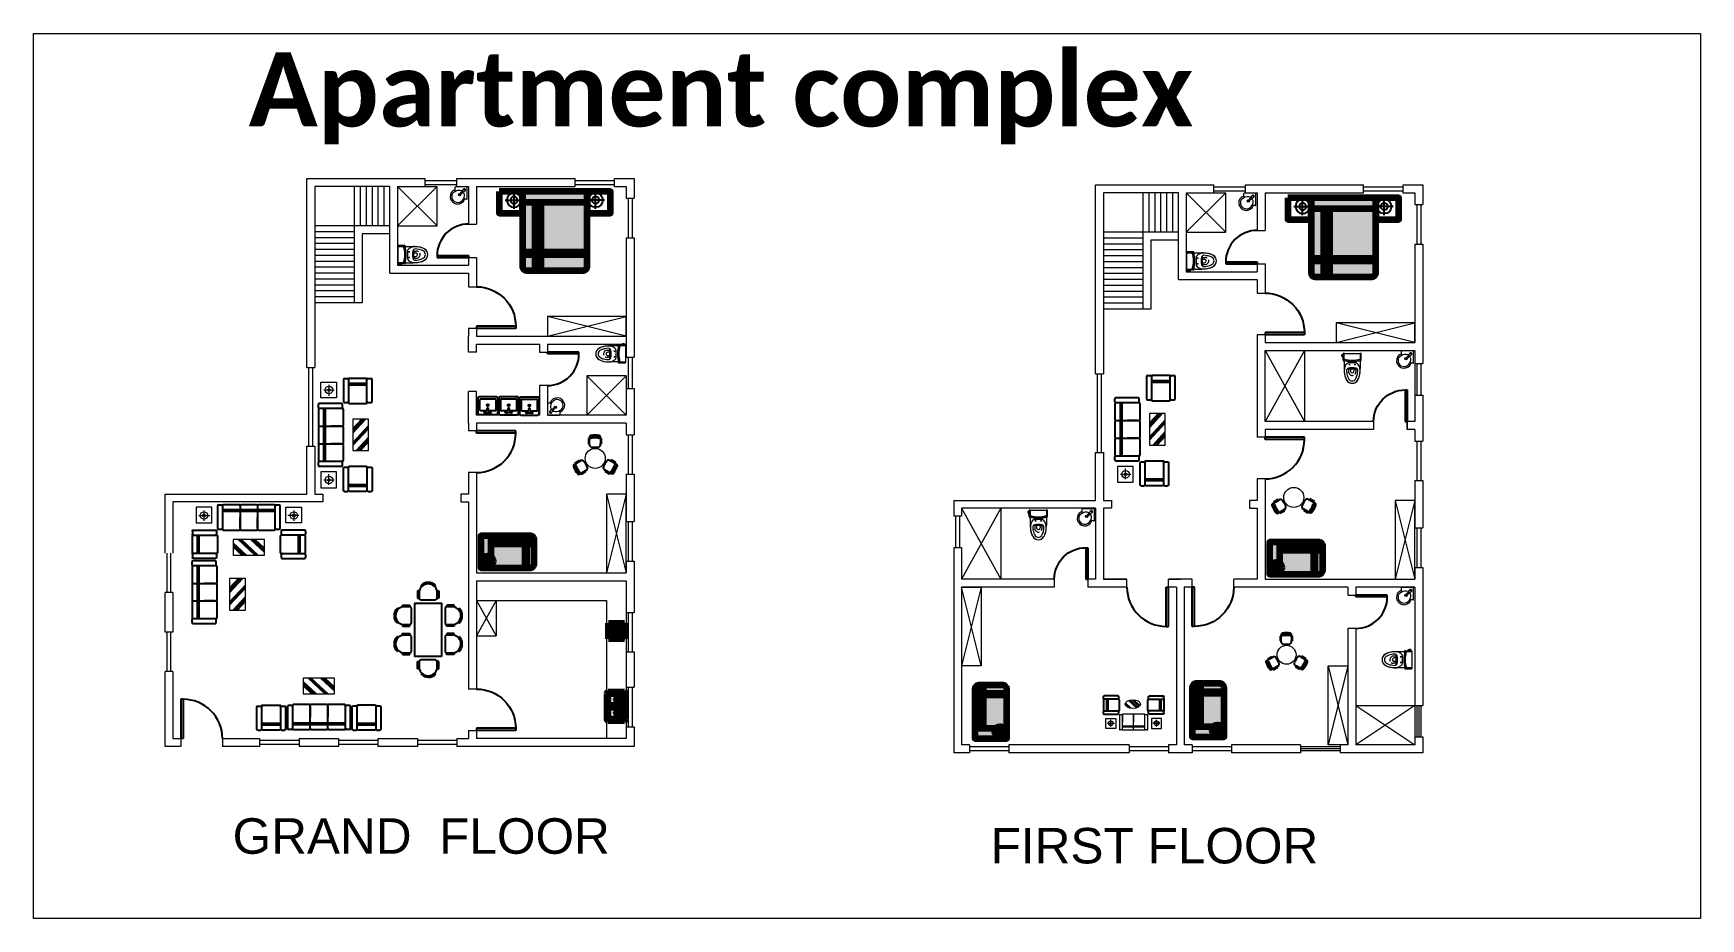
# Model space of a CAD drawing. Header units: inches. Extents: x -179 to 300, y 123 to 718.
# Drawn here: x -179.09 to -136.79, y 213.19 to 235.64 of the extents above; entities that cross this region are included whole.
import ezdxf

# ---------------------------------------------------------------- set-up
doc = ezdxf.new("R2010")
doc.units = ezdxf.units.IN
doc.header["$MEASUREMENT"] = 0
doc.linetypes.add('ACAD_ISO02W100', pattern=[15, 12, -3])
doc.linetypes.add('HIDDEN', pattern=[0.375, 0.25, -0.125])
for name, color, linetype in [('1', 1, 'Continuous'), ('8', 8, 'Continuous'), ('A_WALL_3D', 1, 'Continuous'), ('BODY', 7, 'Continuous'), ('COVER', 7, 'Continuous'), ('DIM', 7, 'Continuous'), ('FUR', 6, 'Continuous'), ('FURE', 6, 'Continuous'), ('HIDDEN', 8, 'HIDDEN'), ('TOIL', 250, 'Continuous'), ('厨具', 250, 'Continuous')]:
    doc.layers.add(name, color=color, linetype=linetype)
doc.styles.get("Standard").update_dxf_attribs({"font": 'arial.ttf'})

msp = doc.modelspace()

# ---------------------------------------------------------------- texts
at = {"lineweight": 0, "attachment_point": 1}
for s, width, gutter_width, insert, char_height in [('{\\fCalibri|b1|i0|c0|p34;Apartment complex }', 68.662805, 12.5, (-173.62907, 235.15509), 1.8772), ('GRAND  FLOOR', 11.6763375, 1, (-174.03396, 215.73426), 0.9), ('FIRST FLOOR', 10.9522853, 1, (-154.8048, 215.48948), 0.9)]:
    msp.add_mtext_dynamic_manual_height_columns(s, width=width, gutter_width=gutter_width, heights=[0], dxfattribs=dict(at, insert=insert, char_height=char_height))

# ---------------------------------------------------------------- blocks, each defined once
blk = doc.blocks.new('DESK4')
at = {"color": 0}
for p, q in [((0, 1), (-0.06, 1)), ((0, 0), (-0.06, 0))]:
    blk.add_line(p, q, dxfattribs=at)
blk.add_lwpolyline([(-0.06, 1), (-0.06, 0)], dxfattribs=at)
blk.add_lwpolyline([(1, 0, 0.414214), (0, 1), (0, 0)], format="xyb", dxfattribs=at)
blk = doc.blocks.new('LAV3')
at = {"color": 0, "linetype": 'ByBlock'}
for p, q in [((-241.3, 215.9), (-241.3, -215.9)), ((177.8, 254), (-203.2, 254)), ((-190.5, -38.1), (-190.5, 38.1)), ((-63.5, 12.7), (-165.1, 38.1)), ((-139.7, 31.75), (-139.7, 184.15)), ((-120.65, 203.2), (146.05, 203.2)), ((-63.5, -12.7), (-63.5, 12.7)), ((165.1, 184.15), (165.1, -184.15)), ((215.9, -215.9), (215.9, 215.9)), ((-203.2, -254), (177.8, -254)), ((-165.1, -38.1), (-63.5, -12.7)), ((-139.7, -184.15), (-139.7, -31.75)), ((146.05, -203.2), (-120.65, -203.2))]:
    blk.add_line(p, q, dxfattribs=at)
for centre in [(-177.8, 63.5), (0, 0), (-177.8, -63.5)]:
    blk.add_circle(centre, 25.4, dxfattribs=at)
for centre, radius, start, end in [((-203.2, 215.9), 38.1, 90, 180), ((-120.65, 184.15), 19.05, 90, 180), ((146.05, 184.15), 19.05, 0, 90), ((177.8, 215.9), 38.1, 0, 90), ((-203.2, -215.9), 38.1, 180, 270), ((-120.65, -184.15), 19.05, 180, 270), ((146.05, -184.15), 19.05, 270, 0), ((177.8, -215.9), 38.1, 270, 0)]:
    blk.add_arc(centre, radius, start, end, dxfattribs=at)
blk = doc.blocks.new('洗手盆-6')
at = {"layer": 'TOIL', "color": 177, "lineweight": 100, "true_color": 0x293189}
blk.add_blockref('LAV3', (203.2, -254), dxfattribs=at)
blk = doc.blocks.new('Z1')
at = {"layer": '厨具', "color": 177, "lineweight": 100, "true_color": 0x293189}
for p, q in [((0, 0), (750, 0)), ((0, -750), (0, 0)), ((750, 0), (750, -750)), ((0, -50), (750, -50)), ((0, -150), (750, -150)), ((750, -750), (0, -750)), ((75, -325), (125, -325)), ((75, -600), (125, -600)), ((175, -225), (175, -275)), ((175, -425), (175, -375)), ((175, -500), (175, -550)), ((175, -700), (175, -650)), ((275, -325), (225, -325)), ((275, -600), (225, -600)), ((475, -325), (525, -325)), ((475, -600), (525, -600)), ((575, -225), (575, -275)), ((575, -425), (575, -375)), ((575, -500), (575, -550)), ((575, -700), (575, -650)), ((675, -325), (625, -325)), ((675, -600), (625, -600))]:
    blk.add_line(p, q, dxfattribs=at)
for centre, radius in [((100, -100), 25), ((175, -325), 100), ((175, -600), 100), ((175, -100), 25), ((275, -100), 25), ((350, -100), 25), ((575, -325), 100), ((575, -600), 100), ((550, -100), 25), ((650, -100), 25)]:
    blk.add_circle(centre, radius, dxfattribs=at)
blk = doc.blocks.new('XCP2')
at = {"layer": '厨具', "color": 177, "lineweight": 100, "true_color": 0x293189}
for p, q in [((0, 0), (0, -483)), ((800, 38), (38, 38)), ((838, -483), (838, 0)), ((38, -406), (38, -140)), ((114, -64), (318, -64)), ((318, -483), (114, -483)), ((380, -35), (307, -208)), ((307, -208), (328, -220)), ((328, -220), (441, -70)), ((394, -141), (394, -406)), ((417, -22), (434, -32)), ((444, -406), (444, -140)), ((521, -64), (724, -64)), ((724, -483), (521, -483)), ((800, -140), (800, -406)), ((38, -521), (800, -521))]:
    blk.add_line(p, q, dxfattribs=at)
for centre, radius in [((343, -25), 25.4), ((495, -25), 25.4), ((222, -216), 31.8), ((616, -216), 31.8)]:
    blk.add_circle(centre, radius, dxfattribs=at)
for centre, radius, start, end in [((38, 0), 38.1, 90, 180), ((800, 0), 38.1, 0, 90), ((38, -483), 38.1, 180, 270), ((114, -140), 76.2, 90, 180), ((114, -406), 76.2, 180, 270), ((318, -140), 76.2, 56.607, 90), ((318, -406), 76.2, 270, 0), ((404, -44), 25.4, 60, 159.4623), ((422, -54), 25.4, 320.5377, 60), ((521, -140), 76.2, 90, 180), ((521, -406), 76.2, 180, 270), ((724, -140), 76.2, 0, 90), ((724, -406), 76.2, 270, 0), ((800, -483), 38.1, 270, 0)]:
    blk.add_arc(centre, radius, start, end, dxfattribs=at)
blk = doc.blocks.new('A$C255C3C12')
at = {"layer": 'FUR'}
for p, q in [((244, 487), (244, 0)), ((487, 239), (0, 239))]:
    blk.add_line(p, q, dxfattribs=at)
for radius in [200, 100]:
    blk.add_circle((238, 239), radius, dxfattribs=at)
blk = doc.blocks.new('豪华大床')
at = {"linetype": 'ACAD_ISO02W100', "lineweight": 100, "true_color": 0xcd2027}
h = blk.add_hatch(color=242, dxfattribs=at)
h.dxf.hatch_style = 1
h.paths.add_polyline_path([(300, 2450), (0, 2450), (0, 650), (300, 650)])
at = {"linetype": 'ACAD_ISO02W100', "lineweight": 100, "true_color": 0xf8d731}
h = blk.add_hatch(color=40, dxfattribs=at)
h.dxf.hatch_style = 1
h.paths.add_polyline_path([(1688, 2450), (300, 2450), (300, 1156), (1688, 1156)])
h.paths.add_polyline_path([(1688, 996), (300, 996), (300, 650), (600, 650), (1688, 650)])
h.paths.add_polyline_path([(2200, 996), (1768, 996), (1768, 650), (2100, 650, 0.414214), (2200, 750)])
h.paths.add_polyline_path([(2200, 2350, 0.414214), (2100, 2450), (1768, 2450), (1768, 1156), (2200, 1156)])
at = {"linetype": 'ACAD_ISO02W100', "lineweight": 100, "true_color": 0x991b1e}
h = blk.add_hatch(color=244, dxfattribs=at)
h.dxf.hatch_style = 1
h.paths.add_polyline_path([(1768, 2450), (1688, 2450), (1688, 1156), (1768, 1156)])
h.paths.add_polyline_path([(1768, 1156), (1688, 1156), (1688, 1076), (1768, 1076)])
h.paths.add_polyline_path([(2200, 1156), (1768, 1156), (1768, 1076), (2200, 1076)])
h.paths.add_polyline_path([(2200, 1076), (1768, 1076), (1768, 996), (2200, 996)])
h.paths.add_polyline_path([(1768, 1076), (1688, 1076), (1688, 996), (1768, 996)])
h.paths.add_polyline_path([(1768, 996), (1688, 996), (1688, 650), (1768, 650)])
h.paths.add_polyline_path([(1688, 1156), (300, 1156), (300, 1076), (1688, 1076)])
h.paths.add_polyline_path([(1688, 1076), (300, 1076), (300, 996), (1688, 996)])
at = {"layer": 'FUR', "color": 0, "lineweight": 100}
for p, q in [((300, 650), (300, 2450)), ((1688, 2450), (1688, 650)), ((1768, 2450), (1768, 650)), ((300, 1156), (2200, 1156)), ((300, 1076), (2200, 1076)), ((300, 996), (2200, 996))]:
    blk.add_line(p, q, dxfattribs=at)
for points in [[(0, 2450), (600, 2450), (600, 3100), (0, 3100)], [(0, 0), (600, 0), (600, 650), (0, 650)]]:
    blk.add_lwpolyline(points, close=True, dxfattribs=at)
blk.add_lwpolyline([(0, 650), (2100, 650, 0.414214), (2200, 750), (2200, 2350, 0.414214), (2100, 2450), (0, 2450)], format="xyb", close=True, dxfattribs=at)
blk.add_blockref('A$C255C3C12', (0, 2450), dxfattribs=at)
at = {"layer": 'FUR', "color": 0, "lineweight": 100, "xscale": -1, "rotation": 180}
blk.add_blockref('A$C255C3C12', (0, 650), dxfattribs=at)
blk = doc.blocks.new('标准房1200床')
at = {"linetype": 'ACAD_ISO02W100', "lineweight": 100, "true_color": 0xcd6928}
h = blk.add_hatch(color=32, dxfattribs=at)
h.dxf.hatch_style = 1
h.paths.add_polyline_path([(-383, 798, -0.225056), (-456, 953, -0.225056), (-383, 1108), (-383, 1200), (-1641, 1200), (-1641, 313), (-383, 313)])
h.paths.add_polyline_path([(-383, 171), (-1641, 171), (-1641, 0), (-383, 0)])
h.paths.add_polyline_path([(-1701, 171), (-2000, 171), (-2000, 150, 0.414214), (-1850, 0), (-1701, 0)])
h.paths.add_polyline_path([(-1701, 1200), (-1850, 1200, 0.414214), (-2000, 1050), (-2000, 313), (-1701, 313)])
at = {"linetype": 'ACAD_ISO02W100', "lineweight": 100, "true_color": 0x642165}
h = blk.add_hatch(color=219, dxfattribs=at)
h.dxf.hatch_style = 1
h.paths.add_polyline_path([(-383, 246), (-1641, 246), (-1641, 171), (-383, 171)])
h.paths.add_polyline_path([(-383, 313), (-1641, 313), (-1641, 246), (-383, 246)])
h.paths.add_polyline_path([(-1641, 313), (-1701, 313), (-1701, 246), (-1641, 246)])
h.paths.add_polyline_path([(-1641, 246), (-1701, 246), (-1701, 171), (-1641, 171)])
h.paths.add_polyline_path([(-1641, 171), (-1701, 171), (-1701, 0), (-1641, 0)])
h.paths.add_polyline_path([(-1701, 246), (-2000, 246), (-2000, 171), (-1701, 171)])
h.paths.add_polyline_path([(-1701, 313), (-2000, 313), (-2000, 246), (-1701, 246)])
h.paths.add_polyline_path([(-1641, 1200), (-1701, 1200), (-1701, 313), (-1641, 313)])
h.paths.add_polyline_path([(0, 1200), (-383, 1200), (-383, 1108, -0.632579), (-56, 953, -0.632579), (-383, 798), (-383, 0), (0, 0)])
at = {"lineweight": 100}
for p, q in [((-1701, 0), (-1701, 1200)), ((-1641, 0), (-1641, 1200)), ((-489, 945), (-12, 945)), ((-383, 1200), (-383, 1108)), ((-383, 798), (-383, 0)), ((-257, 720), (-257, 1194)), ((-2000, 313), (-383, 313)), ((-2000, 246), (-383, 246)), ((-2000, 171), (-383, 171))]:
    blk.add_line(p, q, dxfattribs=at)
blk.add_lwpolyline([(-1850, 0), (0, 0), (0, 1200), (-1850, 1200, 0.414214), (-2000, 1050), (-2000, 150, 0.414214)], format="xyb", close=True, dxfattribs=at)
for radius in [200, 100]:
    blk.add_circle((-256, 953), radius, dxfattribs=at)
blk = doc.blocks.new('CH3')
for p, q in [((-259, 349), (-259, 141)), ((-218, 349), (-259, 349)), ((-218, 142), (-218, 349)), ((-218, 89), (-218, 163)), ((259, 350), (218, 350)), ((218, 350), (218, 142)), ((218, 87), (218, 162)), ((259, 142), (259, 350))]:
    blk.add_line(p, q)
at = {"linetype": 'Continuous'}
for p, q in [((-218, 141), (-259, 141)), ((259, 142), (218, 142))]:
    blk.add_line(p, q, dxfattribs=at)
for centre, radius, start, end in [((-163, 416), 55.3, 99.89884, 279.75221), ((-111, 115), 111, 193.25658, 265.9234), ((-166, 436), 35.2, 94.91276, 274.91276), ((0, -348), 836, 78.08993, 101.91007), ((-4, -349), 766, 78.01124, 101.98876), ((18, -535), 913, 91.15667, 100.87136), ((0, 1666), 1666, 265.9234, 274.0766), ((-18, -535), 913, 79.12864, 88.84333), ((111, 115), 111, 274.0766, 345.83344), ((163, 416), 55.3, 260.24779, 80.10116), ((159, 437), 36.2, 265.08724, 70.32125)]:
    blk.add_arc(centre, radius, start, end, dxfattribs=at)
for centre, start, end in [((-181, 309), 90.72261, 132.8382), ((180, 309), 47.1618, 87.57171)]:
    blk.add_arc(centre, 54.9, start, end)
blk = doc.blocks.new('CH4')
for p, q in [((-299, 257), (-300, 47)), ((-300, 47), (-260, 47)), ((-259, 257), (-299, 257)), ((-260, 47), (-259, 257)), ((-252, 230), (-252, 50)), ((-181, 370), (-210, 398)), ((-203, 0), (203, 0)), ((183, 370), (211, 397)), ((253, 116), (253, 230)), ((253, 50), (253, 116)), ((260, 46), (261, 256)), ((300, 46), (260, 46)), ((261, 256), (301, 256)), ((301, 256), (300, 46))]:
    blk.add_line(p, q)
for centre, radius, start, end in [((0, 204), 286, 42.5533, 137.2265), ((0, 195), 255, 7.7698, 172.01), ((-202, 50), 50, 179.8899, 269.8899), ((203, 50), 50, 269.8899, 359.8899)]:
    blk.add_arc(centre, radius, start, end)
blk = doc.blocks.new('MEET4')
at = {"layer": 'FUR'}
blk.add_lwpolyline([(-750, -375), (-750, 375), (750, 375), (750, -375)], close=True, dxfattribs=at)
for p in [(-400, 475), (400, 475)]:
    blk.add_blockref('CH4', p, dxfattribs=at)
for p, rotation in [((-850, 0), 90), ((850, 0), 270), ((-400, -475), 180), ((400, -475), 180)]:
    blk.add_blockref('CH4', p, dxfattribs=dict(at, rotation=rotation))
blk = doc.blocks.new('SOFA1人')
at = {"layer": 'FUR'}
for p, q in [((-423, 0), (-327, 0)), ((263, 0), (-263, 0)), ((327, 0), (423, 0)), ((-455, -32), (-455, -736)), ((-295, -32), (-295, -768)), ((-295, -32), (-295, -768)), ((295, -160), (-295, -160)), ((263, -213), (-263, -213)), ((295, -768), (295, -32)), ((455, -736), (455, -32)), ((-423, -768), (-327, -768)), ((-263, -800), (263, -800)), ((327, -768), (423, -768))]:
    blk.add_line(p, q, dxfattribs=at)
for centre, start, end in [((-423, -32), 90, 180), ((-327, -32), 0, 90), ((-263, -32), 90, 180), ((263, -32), 0, 90), ((327, -32), 90, 180), ((423, -32), 0, 90), ((-263, -181), 180, 270), ((263, -181), 270, 0), ((-423, -736), 180, 270), ((-327, -736), 270, 0), ((-263, -768), 180, 270), ((263, -768), 270, 0), ((327, -736), 180, 270), ((423, -736), 270, 0)]:
    blk.add_arc(centre, 32, start, end, dxfattribs=at)
blk = doc.blocks.new('A$C621A3C92')
at = {"layer": 'FUR'}
blk.add_blockref('SOFA1人', (455, 800), dxfattribs=at)
blk = doc.blocks.new('SF3')
for p, q in [((-1000, 768), (-1000, 64)), ((-968, 800), (-872, 800)), ((-840, 768), (-840, 32)), ((-280, 640), (-840, 640)), ((-312, 800), (-808, 800)), ((-312, 587), (-808, 587)), ((-280, 768), (-280, 32)), ((280, 640), (-280, 640)), ((248, 800), (-248, 800)), ((248, 587), (-248, 587)), ((280, 768), (280, 32)), ((840, 640), (280, 640)), ((808, 800), (312, 800)), ((808, 587), (312, 587)), ((840, 32), (840, 768)), ((872, 800), (968, 800)), ((1000, 64), (1000, 768)), ((-968, 32), (-872, 32)), ((-280, 64), (-280, 402)), ((-248, 0), (248, 0)), ((280, 64), (280, 402)), ((312, 0), (808, 0)), ((840, 64), (840, 402)), ((872, 32), (968, 32)), ((-808, 0), (-312, 0))]:
    blk.add_line(p, q)
for centre, start, end in [((-968, 768), 90, 180), ((-872, 768), 0, 90), ((-808, 768), 90, 180), ((-808, 619), 180, 270), ((-312, 768), 0, 90), ((-312, 619), 270, 0), ((-248, 768), 90, 180), ((-248, 619), 180, 270), ((248, 768), 0, 90), ((248, 619), 270, 0), ((312, 768), 90, 180), ((312, 619), 180, 270), ((808, 768), 0, 90), ((808, 619), 270, 0), ((872, 768), 90, 180), ((968, 768), 0, 90), ((-968, 64), 180, 270), ((-872, 64), 270, 0), ((-808, 32), 180, 270), ((-312, 32), 270, 0), ((-248, 32), 180, 270), ((248, 32), 270, 0), ((312, 32), 180, 270), ((808, 32), 270, 0), ((872, 64), 180, 270), ((968, 64), 270, 0)]:
    blk.add_arc(centre, 32, start, end)
blk = doc.blocks.new('A$C2204297F')
at = {"layer": 'FUR'}
blk.add_blockref('SF3', (1000, 0), dxfattribs=at)

# ---------------------------------------------------------------- linework, layer by layer
at = {"color": 40, "lineweight": 0, "true_color": 0xf8d731}
for p, q in [((-172.14804, 227.1689), (-172.14804, 231.95691)), ((-172.14804, 231.95691), (-169.14804, 231.95691)), ((-169.14804, 231.90691), (-168.34804, 231.90691)), ((-169.14804, 231.80691), (-168.34804, 231.80691)), ((-168.34804, 231.95691), (-165.34804, 231.95691)), ((-165.34804, 231.90691), (-164.34804, 231.90691)), ((-165.34804, 231.80691), (-164.34804, 231.80691)), ((-164.34804, 231.95691), (-163.84804, 231.95691)), ((-163.84804, 231.95691), (-163.84804, 231.45691)), ((-152.14211, 227.00819), (-152.14211, 231.79621)), ((-152.14211, 231.79621), (-149.14211, 231.79621)), ((-148.34211, 231.79621), (-145.34211, 231.79621)), ((-144.34211, 231.79621), (-143.84211, 231.79621)), ((-143.84211, 231.79621), (-143.84211, 231.29621)), ((-163.99804, 231.45691), (-163.99804, 230.45691)), ((-163.89804, 231.45691), (-163.89804, 230.45691)), ((-149.14211, 231.74621), (-148.34211, 231.74621)), ((-149.14211, 231.64621), (-148.34211, 231.64621)), ((-145.34211, 231.74621), (-144.34211, 231.74621)), ((-145.34211, 231.64621), (-144.34211, 231.64621)), ((-143.99211, 231.29621), (-143.99211, 230.29621)), ((-143.89211, 231.29621), (-143.89211, 230.29621)), ((-163.84804, 230.45691), (-163.84804, 227.4292)), ((-143.84211, 230.29621), (-143.84211, 227.2685)), ((-168.04804, 229.21267), (-167.84804, 229.21267)), ((-148.04211, 229.05197), (-147.84211, 229.05197)), ((-167.84804, 228.15691), (-168.04804, 228.15691)), ((-147.84211, 227.99621), (-148.04211, 227.99621)), ((-166.24804, 227.55691), (-166.04804, 227.55691)), ((-172.09804, 225.1689), (-172.09804, 227.1689)), ((-171.99804, 225.1689), (-171.99804, 227.1689)), ((-163.99804, 227.4292), (-163.99804, 226.6292)), ((-163.89804, 227.4292), (-163.89804, 226.6292)), ((-143.99211, 227.2685), (-143.99211, 226.4685)), ((-143.89211, 227.2685), (-143.89211, 226.4685)), ((-152.09211, 225.00819), (-152.09211, 227.00819)), ((-151.99211, 225.00819), (-151.99211, 227.00819)), ((-163.84804, 226.6292), (-163.84804, 225.45691)), ((-143.84211, 226.4685), (-143.84211, 225.29621)), ((-167.84804, 225.55691), (-168.04804, 225.55691)), ((-163.99804, 225.45691), (-163.99804, 224.45691)), ((-163.89804, 225.45691), (-163.89804, 224.45691)), ((-172.14804, 223.95691), (-172.14804, 225.1689)), ((-147.84211, 225.39621), (-148.04211, 225.39621)), ((-143.99211, 225.29621), (-143.99211, 224.29621)), ((-143.89211, 225.29621), (-143.89211, 224.29621)), ((-152.14211, 223.79621), (-152.14211, 225.00819)), ((-163.84804, 224.45691), (-163.84804, 223.25691)), ((-143.84211, 224.29621), (-143.84211, 223.09621)), ((-175.74804, 223.95691), (-172.14804, 223.95691)), ((-175.74804, 222.45691), (-175.74804, 223.95691)), ((-155.74211, 223.79621), (-152.14211, 223.79621)), ((-163.99804, 223.25691), (-163.99804, 222.25691)), ((-163.89804, 223.25691), (-163.89804, 222.25691)), ((-143.99211, 223.09621), (-143.99211, 222.09621)), ((-143.89211, 223.09621), (-143.89211, 222.09621)), ((-175.69804, 221.45691), (-175.69804, 222.45691)), ((-175.59804, 221.45691), (-175.59804, 222.45691)), ((-163.84804, 222.25691), (-163.84804, 220.95691)), ((-143.84211, 222.09621), (-143.84211, 218.59621)), ((-151.34787, 221.59621), (-151.34787, 221.79621)), ((-148.63635, 221.59621), (-148.63635, 221.79621)), ((-175.74804, 220.45691), (-175.74804, 221.45691)), ((-175.69804, 219.45691), (-175.69804, 220.45691)), ((-175.59804, 219.45691), (-175.59804, 220.45691)), ((-163.84804, 219.95691), (-163.84804, 219.05691)), ((-175.74804, 217.55691), (-175.74804, 219.45691)), ((-167.84804, 219.01267), (-168.04804, 219.01267)), ((-143.99211, 218.59621), (-143.99211, 217.79621)), ((-143.94211, 218.59621), (-143.94211, 217.79621)), ((-143.89211, 218.59621), (-143.89211, 217.79621)), ((-168.04804, 217.95691), (-167.84804, 217.95691)), ((-163.84804, 218.05691), (-163.84804, 217.55691)), ((-175.34804, 217.55691), (-175.74804, 217.55691)), ((-175.34804, 217.75691), (-175.34804, 217.55691)), ((-174.29228, 217.75691), (-174.29228, 217.55691)), ((-173.34804, 217.55691), (-174.29228, 217.55691)), ((-172.34804, 217.70691), (-173.34804, 217.70691)), ((-172.34804, 217.60691), (-173.34804, 217.60691)), ((-171.34804, 217.55691), (-172.34804, 217.55691)), ((-170.34804, 217.70691), (-171.34804, 217.70691)), ((-170.34804, 217.60691), (-171.34804, 217.60691)), ((-169.34804, 217.55691), (-170.34804, 217.55691)), ((-168.34804, 217.70691), (-169.34804, 217.70691)), ((-168.34804, 217.60691), (-169.34804, 217.60691)), ((-163.84804, 217.55691), (-168.34804, 217.55691)), ((-143.84211, 217.79621), (-143.84211, 217.39621))]:
    msp.add_line(p, q, dxfattribs=at)
at = {"color": 40, "linetype": 'ACAD_ISO02W100', "lineweight": 0, "true_color": 0xf8d731}
for p, q in [((-169.14804, 231.75691), (-169.14804, 231.95691)), ((-168.34804, 231.75691), (-168.34804, 231.95691)), ((-165.34804, 231.75691), (-165.34804, 231.95691)), ((-164.34804, 231.75691), (-164.34804, 231.95691)), ((-149.14211, 231.59621), (-149.14211, 231.79621)), ((-148.34211, 231.59621), (-148.34211, 231.79621)), ((-145.34211, 231.59621), (-145.34211, 231.79621)), ((-144.34211, 231.59621), (-144.34211, 231.79621)), ((-164.04804, 231.45691), (-163.84804, 231.45691)), ((-144.04211, 231.29621), (-143.84211, 231.29621)), ((-168.04804, 230.80491), (-167.84804, 230.80491)), ((-148.04211, 230.64421), (-147.84211, 230.64421)), ((-164.04804, 230.45691), (-163.84804, 230.45691)), ((-144.04211, 230.29621), (-143.84211, 230.29621)), ((-168.04804, 229.95691), (-167.84804, 229.95691)), ((-148.04211, 229.79621), (-147.84211, 229.79621)), ((-172.14804, 227.1689), (-171.94804, 227.1689)), ((-164.04804, 227.4292), (-163.84804, 227.4292)), ((-144.04211, 227.2685), (-143.84211, 227.2685)), ((-166.04804, 226.70891), (-166.24804, 226.70891)), ((-152.14211, 227.00819), (-151.94211, 227.00819)), ((-164.04804, 226.6292), (-163.84804, 226.6292)), ((-144.04211, 226.4685), (-143.84211, 226.4685)), ((-164.04804, 225.45691), (-163.84804, 225.45691)), ((-145.09011, 225.79621), (-145.09011, 225.59621)), ((-144.24211, 225.59621), (-144.24211, 225.79621)), ((-144.24211, 225.79621), (-144.24211, 225.59621)), ((-172.14804, 225.1689), (-171.94804, 225.1689)), ((-144.04211, 225.29621), (-143.84211, 225.29621)), ((-152.14211, 225.00819), (-151.94211, 225.00819)), ((-167.84804, 224.50115), (-168.04804, 224.50115)), ((-164.04804, 224.45691), (-163.84804, 224.45691)), ((-147.84211, 224.34045), (-148.04211, 224.34045)), ((-144.04211, 224.29621), (-143.84211, 224.29621)), ((-155.74211, 223.79621), (-155.74211, 223.39621)), ((-155.54211, 223.39621), (-155.74211, 223.39621)), ((-164.04804, 223.25691), (-163.84804, 223.25691)), ((-144.04211, 223.09621), (-143.84211, 223.09621)), ((-155.74211, 222.59621), (-155.74211, 217.39621)), ((-155.54211, 222.59621), (-155.74211, 222.59621)), ((-164.04804, 222.25691), (-163.84804, 222.25691)), ((-144.04211, 222.09621), (-143.84211, 222.09621)), ((-153.19011, 221.79621), (-153.19011, 221.59621)), ((-152.34211, 221.79621), (-152.34211, 221.59621)), ((-150.29211, 221.59621), (-150.29211, 221.79621)), ((-149.69211, 221.59621), (-149.69211, 221.79621)), ((-175.54804, 221.45691), (-175.74804, 221.45691)), ((-145.74211, 221.39621), (-145.54211, 221.39621)), ((-164.04804, 220.95691), (-163.84804, 220.95691)), ((-163.99804, 220.95691), (-163.99804, 219.95691)), ((-163.89804, 220.95691), (-163.89804, 219.95691)), ((-175.54804, 220.45691), (-175.74804, 220.45691)), ((-145.54211, 220.54821), (-145.74211, 220.54821)), ((-164.04804, 219.95691), (-163.84804, 219.95691)), ((-175.54804, 219.45691), (-175.74804, 219.45691)), ((-164.04804, 219.05691), (-163.84804, 219.05691)), ((-163.99804, 219.05691), (-163.99804, 218.05691)), ((-163.89804, 219.05691), (-163.89804, 218.05691)), ((-144.04211, 218.59621), (-143.84211, 218.59621)), ((-164.04804, 218.05691), (-163.84804, 218.05691)), ((-173.34804, 217.75691), (-173.34804, 217.55691)), ((-172.34804, 217.75691), (-172.34804, 217.55691)), ((-171.34804, 217.75691), (-171.34804, 217.55691)), ((-170.34804, 217.75691), (-170.34804, 217.55691)), ((-169.34804, 217.75691), (-169.34804, 217.55691)), ((-168.34804, 217.75691), (-168.34804, 217.55691)), ((-155.34211, 217.59621), (-155.34211, 217.39621)), ((-154.34211, 217.59621), (-154.34211, 217.39621)), ((-151.29211, 217.59621), (-151.29211, 217.39621)), ((-150.29211, 217.59621), (-150.29211, 217.39621)), ((-149.69211, 217.59621), (-149.69211, 217.39621)), ((-148.69211, 217.59621), (-148.69211, 217.39621)), ((-146.94211, 217.59621), (-146.94211, 217.39621)), ((-145.94211, 217.59621), (-145.94211, 217.39621)), ((-144.04211, 217.79621), (-143.84211, 217.79621)), ((-155.34211, 217.39621), (-155.74211, 217.39621)), ((-151.29211, 217.39621), (-154.34211, 217.39621)), ((-149.69211, 217.39621), (-150.29211, 217.39621)), ((-146.94211, 217.39621), (-148.69211, 217.39621)), ((-143.84211, 217.39621), (-145.94211, 217.39621))]:
    msp.add_line(p, q, dxfattribs=at)
at = {"lineweight": 0}
for p, q in [((-171.94804, 231.75691), (-171.94804, 230.75691)), ((-170.04804, 231.75691), (-171.94804, 231.75691)), ((-170.94804, 231.75691), (-170.94804, 228.80691)), ((-170.79804, 231.75691), (-170.79804, 230.75691)), ((-170.64804, 231.75691), (-170.64804, 230.75691)), ((-170.49804, 231.75691), (-170.49804, 230.75691)), ((-170.34804, 231.75691), (-170.34804, 230.75691)), ((-170.19804, 231.75691), (-170.19804, 230.75691)), ((-169.84804, 231.75691), (-168.84804, 231.75691)), ((-169.84804, 231.75691), (-169.84804, 229.75691)), ((-169.84804, 231.75691), (-169.84804, 229.75691)), ((-168.34804, 231.75691), (-168.04804, 231.75691)), ((-168.04804, 231.75691), (-168.04804, 230.80491)), ((-167.84804, 231.75691), (-165.34804, 231.75691)), ((-167.84804, 231.75691), (-167.84804, 230.80491)), ((-164.34804, 231.75691), (-164.04804, 231.75691)), ((-164.04804, 231.75691), (-164.04804, 231.45691)), ((-151.94211, 231.59621), (-151.94211, 230.59621)), ((-150.04211, 231.59621), (-151.94211, 231.59621)), ((-150.94211, 231.59621), (-150.94211, 228.64621)), ((-150.79211, 231.59621), (-150.79211, 230.59621)), ((-150.64211, 231.59621), (-150.64211, 230.59621)), ((-150.49211, 231.59621), (-150.49211, 230.59621)), ((-150.34211, 231.59621), (-150.34211, 230.59621)), ((-150.19211, 231.59621), (-150.19211, 230.59621)), ((-149.84211, 231.59621), (-148.84211, 231.59621)), ((-149.84211, 231.59621), (-149.84211, 229.59621)), ((-149.84211, 231.59621), (-149.84211, 229.59621)), ((-148.34211, 231.59621), (-148.04211, 231.59621)), ((-148.04211, 231.59621), (-148.04211, 230.64421)), ((-147.84211, 231.59621), (-145.34211, 231.59621)), ((-147.84211, 231.59621), (-147.84211, 230.64421)), ((-144.34211, 231.59621), (-144.04211, 231.59621)), ((-144.04211, 231.59621), (-144.04211, 231.29621)), ((-171.94804, 230.75691), (-171.94804, 228.35691)), ((-170.04804, 230.75691), (-171.94804, 230.75691)), ((-170.94804, 230.60691), (-171.94804, 230.60691)), ((-170.04804, 230.55691), (-170.74804, 230.55691)), ((-170.74804, 230.55691), (-170.74804, 228.80691)), ((-151.94211, 230.59621), (-151.94211, 228.19621)), ((-150.04211, 230.59621), (-151.94211, 230.59621)), ((-170.94804, 230.45691), (-171.94804, 230.45691)), ((-170.94804, 230.30691), (-171.94804, 230.30691)), ((-170.94804, 230.15691), (-171.94804, 230.15691)), ((-164.04804, 230.45691), (-164.04804, 227.75691)), ((-150.94211, 230.44621), (-151.94211, 230.44621)), ((-150.94211, 230.29621), (-151.94211, 230.29621)), ((-150.94211, 230.14621), (-151.94211, 230.14621)), ((-150.04211, 230.39621), (-150.74211, 230.39621)), ((-150.74211, 230.39621), (-150.74211, 228.64621)), ((-144.04211, 230.29621), (-144.04211, 227.79621)), ((-170.94804, 230.00691), (-171.94804, 230.00691)), ((-170.94804, 229.85691), (-171.94804, 229.85691)), ((-170.94804, 229.70691), (-171.94804, 229.70691)), ((-169.84804, 229.75691), (-168.04804, 229.75691)), ((-168.04804, 230.00491), (-168.04804, 229.75691)), ((-167.84804, 229.95691), (-167.84804, 229.21267)), ((-150.94211, 229.99621), (-151.94211, 229.99621)), ((-150.94211, 229.84621), (-151.94211, 229.84621)), ((-150.94211, 229.69621), (-151.94211, 229.69621)), ((-148.04211, 229.84421), (-148.04211, 229.59621)), ((-147.84211, 229.79621), (-147.84211, 229.05197)), ((-170.94804, 229.55691), (-171.94804, 229.55691)), ((-170.94804, 229.40691), (-171.94804, 229.40691)), ((-170.94804, 229.25691), (-171.94804, 229.25691)), ((-170.04804, 229.55691), (-168.04804, 229.55691)), ((-168.04804, 229.55691), (-168.04804, 229.21267)), ((-150.94211, 229.54621), (-151.94211, 229.54621)), ((-150.94211, 229.39621), (-151.94211, 229.39621)), ((-150.94211, 229.24621), (-151.94211, 229.24621)), ((-150.04211, 229.39621), (-148.04211, 229.39621)), ((-149.84211, 229.59621), (-148.04211, 229.59621)), ((-148.04211, 229.39621), (-148.04211, 229.05197)), ((-170.94804, 229.10691), (-171.94804, 229.10691)), ((-170.94804, 228.95691), (-171.94804, 228.95691)), ((-150.94211, 229.09621), (-151.94211, 229.09621)), ((-150.94211, 228.94621), (-151.94211, 228.94621)), ((-170.84804, 228.80691), (-171.94804, 228.80691)), ((-170.74804, 228.80691), (-171.94804, 228.80691)), ((-150.94211, 228.79621), (-151.94211, 228.79621)), ((-150.84211, 228.64621), (-151.94211, 228.64621)), ((-150.74211, 228.64621), (-151.94211, 228.64621)), ((-171.94804, 228.35691), (-171.94804, 227.1689)), ((-168.04804, 228.15691), (-168.04804, 227.95691)), ((-167.84804, 228.21667), (-167.84804, 227.95691)), ((-151.94211, 228.19621), (-151.94211, 227.00819)), ((-148.04211, 227.99621), (-148.04211, 225.39621)), ((-147.84211, 228.05597), (-147.84211, 227.79621)), ((-168.04804, 227.55691), (-168.04804, 227.95691)), ((-167.84804, 227.95691), (-164.04804, 227.95691)), ((-167.84804, 227.75691), (-166.24804, 227.75691)), ((-167.84804, 227.55691), (-167.84804, 227.75691)), ((-166.24804, 227.75691), (-166.24804, 227.55691)), ((-166.04804, 227.75691), (-166.04804, 227.50891)), ((-166.04804, 227.75691), (-164.04804, 227.75691)), ((-164.04804, 227.75691), (-164.04804, 227.4292)), ((-147.84211, 227.79621), (-144.04211, 227.79621)), ((-147.84211, 227.59621), (-144.04211, 227.59621)), ((-147.84211, 225.79621), (-147.84211, 227.59621)), ((-144.04211, 227.59621), (-144.04211, 225.79621)), ((-166.24804, 226.70891), (-166.24804, 225.95691)), ((-166.04804, 226.70891), (-166.04804, 225.95691)), ((-164.04804, 226.95691), (-164.04804, 225.95691)), ((-168.04804, 225.75691), (-168.04804, 226.15691)), ((-167.84804, 225.95691), (-167.84804, 226.15691)), ((-166.24804, 225.95691), (-167.84804, 225.95691)), ((-164.04804, 225.95691), (-166.04804, 225.95691)), ((-168.04804, 225.75691), (-168.04804, 225.55691)), ((-164.04804, 225.75691), (-167.84804, 225.75691)), ((-167.84804, 225.75691), (-167.84804, 225.49715)), ((-164.04804, 225.75691), (-164.04804, 225.45691)), ((-145.09011, 225.79621), (-147.84211, 225.79621)), ((-145.09011, 225.59621), (-147.84211, 225.59621)), ((-147.84211, 225.59621), (-147.84211, 225.33645)), ((-144.04211, 225.79621), (-144.29011, 225.79621)), ((-144.04211, 225.59621), (-144.24211, 225.59621)), ((-144.04211, 225.59621), (-144.04211, 225.29621)), ((-171.94804, 225.1689), (-171.94804, 223.95691)), ((-151.94211, 225.00819), (-151.94211, 223.79621)), ((-168.04804, 224.50115), (-168.04804, 223.95691)), ((-167.84804, 224.50115), (-167.84804, 221.95691)), ((-164.04804, 224.45691), (-164.04804, 223.25691)), ((-148.04211, 224.34045), (-148.04211, 223.79621)), ((-147.84211, 224.34045), (-147.84211, 221.79621)), ((-144.04211, 224.29621), (-144.04211, 223.09621)), ((-175.54804, 223.75691), (-175.54804, 222.45691)), ((-171.94804, 223.75691), (-175.54804, 223.75691)), ((-171.94804, 223.95691), (-171.74804, 223.95691)), ((-171.74804, 223.75691), (-171.94804, 223.75691)), ((-171.74804, 223.95691), (-171.74804, 223.75691)), ((-168.24804, 223.95691), (-168.24804, 223.75691)), ((-168.04804, 223.95691), (-168.24804, 223.95691)), ((-168.24804, 223.75691), (-168.04804, 223.75691)), ((-168.04804, 223.75691), (-168.04804, 221.75691)), ((-151.94211, 223.79621), (-151.74211, 223.79621)), ((-151.74211, 223.79621), (-151.74211, 223.59621)), ((-148.24211, 223.79621), (-148.24211, 223.59621)), ((-148.04211, 223.79621), (-148.24211, 223.79621)), ((-152.14211, 223.59621), (-155.54211, 223.59621)), ((-151.74211, 223.59621), (-151.94211, 223.59621)), ((-148.24211, 223.59621), (-148.04211, 223.59621)), ((-148.04211, 223.59621), (-148.04211, 221.79621)), ((-164.04804, 222.25691), (-164.04804, 221.95691)), ((-144.04211, 222.09621), (-144.04211, 221.79621)), ((-168.04804, 221.75691), (-168.04804, 219.01267)), ((-167.84804, 221.95691), (-164.04804, 221.95691)), ((-167.84804, 221.75691), (-164.04804, 221.75691)), ((-167.84804, 221.75691), (-167.84804, 219.01267)), ((-164.04804, 221.75691), (-164.04804, 217.75691)), ((-147.84211, 221.79621), (-144.04211, 221.79621)), ((-175.54804, 221.45691), (-175.54804, 220.45691)), ((-145.74211, 221.59621), (-145.74211, 221.39621)), ((-145.54211, 221.59621), (-145.54211, 221.34821)), ((-144.04211, 221.59621), (-144.04211, 218.59621)), ((-145.74211, 220.54821), (-145.74211, 217.59621)), ((-145.54211, 220.54821), (-145.54211, 217.59621)), ((-175.54804, 219.45691), (-175.54804, 217.75691)), ((-168.04804, 217.95691), (-168.04804, 217.75691)), ((-167.84804, 218.01667), (-167.84804, 217.75691)), ((-175.54804, 217.75691), (-175.28828, 217.75691)), ((-174.29228, 217.75691), (-173.34804, 217.75691)), ((-172.34804, 217.75691), (-171.34804, 217.75691)), ((-170.34804, 217.75691), (-169.34804, 217.75691)), ((-168.34804, 217.75691), (-168.04804, 217.75691)), ((-164.04804, 217.75691), (-167.84804, 217.75691)), ((-144.04211, 217.79621), (-144.04211, 217.59621))]:
    msp.add_line(p, q, dxfattribs=at)
at = {"linetype": 'ACAD_ISO02W100', "lineweight": 0}
for p, q in [((-170.04804, 229.55691), (-170.04804, 231.75691)), ((-150.04211, 229.39621), (-150.04211, 231.59621)), ((-167.84804, 226.55456), (-168.04804, 226.55456)), ((-168.04804, 226.15691), (-168.04804, 226.55456)), ((-167.84804, 226.15691), (-167.84804, 226.55456)), ((-155.69211, 223.39621), (-155.69211, 222.59621)), ((-155.59211, 223.39621), (-155.59211, 222.59621)), ((-155.54211, 223.59621), (-155.54211, 223.39621)), ((-152.14211, 223.59621), (-152.14211, 221.79621)), ((-151.94211, 223.59621), (-151.94211, 221.79621)), ((-155.54211, 222.59621), (-155.54211, 221.79621)), ((-153.19011, 221.79621), (-155.54211, 221.79621)), ((-152.14211, 221.79621), (-152.39011, 221.79621)), ((-151.34787, 221.79621), (-151.94211, 221.79621)), ((-151.94211, 221.79621), (-151.34787, 221.79621)), ((-151.94211, 221.79621), (-151.34787, 221.79621)), ((-149.69211, 221.79621), (-150.29211, 221.79621)), ((-150.29211, 221.79621), (-149.99211, 221.79621)), ((-148.04211, 221.79621), (-148.63635, 221.79621)), ((-153.19011, 221.59621), (-155.54211, 221.59621)), ((-155.54211, 221.59621), (-155.54211, 217.59621)), ((-151.34787, 221.59621), (-152.34211, 221.59621)), ((-150.09211, 221.59621), (-150.35187, 221.59621)), ((-150.09211, 221.59621), (-150.09211, 217.59621)), ((-149.63235, 221.59621), (-149.89211, 221.59621)), ((-149.89211, 221.59621), (-149.89211, 217.59621)), ((-145.74211, 221.59621), (-148.63635, 221.59621)), ((-144.04211, 221.59621), (-145.54211, 221.59621)), ((-155.34211, 217.59621), (-155.54211, 217.59621)), ((-154.34211, 217.54621), (-155.34211, 217.54621)), ((-154.34211, 217.44621), (-155.34211, 217.44621)), ((-151.29211, 217.59621), (-154.34211, 217.59621)), ((-150.29211, 217.54621), (-151.29211, 217.54621)), ((-150.29211, 217.44621), (-151.29211, 217.44621)), ((-150.09211, 217.59621), (-150.29211, 217.59621)), ((-149.69211, 217.59621), (-149.89211, 217.59621)), ((-148.69211, 217.54621), (-149.69211, 217.54621)), ((-148.69211, 217.44621), (-149.69211, 217.44621)), ((-146.94211, 217.59621), (-148.69211, 217.59621)), ((-145.94211, 217.54621), (-146.94211, 217.54621)), ((-145.94211, 217.49621), (-146.94211, 217.49621)), ((-145.94211, 217.44621), (-146.94211, 217.44621)), ((-144.04211, 217.59621), (-145.54211, 217.59621))]:
    msp.add_line(p, q, dxfattribs=at)
at = {"color": 177, "linetype": 'ACAD_ISO02W100', "lineweight": 0, "true_color": 0x293189}
for p, q in [((-169.84804, 230.75691), (-168.84804, 231.75691)), ((-168.84804, 230.75691), (-169.84804, 231.75691)), ((-168.84804, 230.75691), (-168.84804, 231.75691)), ((-149.84211, 230.59621), (-148.84211, 231.59621)), ((-148.84211, 230.59621), (-149.84211, 231.59621)), ((-148.84211, 230.59621), (-148.84211, 231.59621)), ((-169.84804, 230.75691), (-168.84804, 230.75691)), ((-149.84211, 230.59621), (-148.84211, 230.59621)), ((-147.84211, 227.59621), (-146.84211, 227.59621)), ((-147.84211, 227.59621), (-146.84211, 225.79621)), ((-146.84211, 227.59621), (-147.84211, 225.79621)), ((-146.84211, 227.59621), (-146.84211, 225.79621)), ((-164.04804, 226.95691), (-165.04804, 226.95691)), ((-165.04804, 226.95691), (-165.04804, 225.95691)), ((-164.04804, 226.95691), (-165.04804, 225.95691)), ((-165.04804, 226.95691), (-164.04804, 225.95691)), ((-154.54211, 223.59621), (-155.54211, 221.79621)), ((-155.54211, 223.59621), (-154.54211, 221.79621)), ((-154.54211, 223.59621), (-154.54211, 221.79621)), ((-167.34804, 221.25691), (-167.84804, 220.35691)), ((-167.84804, 221.25691), (-167.34804, 220.35691)), ((-155.54211, 221.59621), (-155.04211, 221.59621)), ((-155.04211, 221.59621), (-155.54211, 219.59621)), ((-155.04211, 219.59621), (-155.54211, 221.59621)), ((-155.04211, 221.59621), (-155.04211, 219.59621)), ((-155.04211, 219.59621), (-155.54211, 219.59621)), ((-146.24211, 217.59621), (-146.24211, 219.59621)), ((-146.24211, 219.59621), (-145.74211, 219.59621)), ((-145.74211, 219.59621), (-146.24211, 217.59621)), ((-146.24211, 219.59621), (-145.74211, 217.59621)), ((-145.54211, 218.59621), (-144.04211, 218.59621)), ((-144.04211, 218.59621), (-145.54211, 217.59621)), ((-145.54211, 218.59621), (-144.04211, 217.59621)), ((-144.04211, 218.59621), (-144.04211, 217.79621)), ((-145.74211, 217.59621), (-146.24211, 217.59621))]:
    msp.add_line(p, q, dxfattribs=at)
at = {"color": 177, "lineweight": 0, "true_color": 0x293189}
for p, q in [((-168.39001, 231.63849), (-168.39001, 231.73532)), ((-168.09001, 231.74532), (-168.38001, 231.74532)), ((-168.09001, 231.43532), (-168.18788, 231.43532)), ((-168.08001, 231.44532), (-168.08001, 231.73532)), ((-148.38409, 231.47779), (-148.38409, 231.57462)), ((-148.08409, 231.58462), (-148.37409, 231.58462)), ((-148.07409, 231.28462), (-148.07409, 231.57462)), ((-148.08409, 231.27462), (-148.18196, 231.27462)), ((-144.38409, 227.47779), (-144.38409, 227.57462)), ((-144.08409, 227.58462), (-144.37409, 227.58462)), ((-144.07409, 227.28462), (-144.07409, 227.57462)), ((-144.08409, 227.27462), (-144.18196, 227.27462)), ((-166.04434, 226.26068), (-166.04434, 225.97068)), ((-166.03434, 226.27068), (-165.93647, 226.27068)), ((-166.03434, 225.96068), (-165.74434, 225.96068)), ((-165.73434, 226.06751), (-165.73434, 225.97068)), ((-152.48409, 223.47779), (-152.48409, 223.57462)), ((-152.18409, 223.58462), (-152.47409, 223.58462)), ((-152.17409, 223.28462), (-152.17409, 223.57462)), ((-152.18409, 223.27462), (-152.28196, 223.27462)), ((-167.84804, 221.25691), (-164.54804, 221.25691)), ((-167.34804, 221.25691), (-167.34804, 220.35691)), ((-164.54804, 221.25691), (-164.54804, 217.75691)), ((-144.38409, 221.47779), (-144.38409, 221.57462)), ((-144.08409, 221.58462), (-144.37409, 221.58462)), ((-144.08409, 221.27462), (-144.18196, 221.27462)), ((-144.07409, 221.28462), (-144.07409, 221.57462)), ((-167.84804, 220.35691), (-167.34804, 220.35691))]:
    msp.add_line(p, q, dxfattribs=at)
at = {"color": 177, "linetype": 'Continuous', "lineweight": 0, "ltscale": 8, "true_color": 0x293189}
for p, q in [((-168.23494, 231.5904), (-168.22048, 231.60486)), ((-148.22901, 231.42969), (-148.21455, 231.44415)), ((-144.22901, 227.42969), (-144.21455, 227.44415)), ((-165.88941, 226.1156), (-165.90387, 226.10114)), ((-152.32901, 223.42969), (-152.31455, 223.44415)), ((-144.22901, 221.42969), (-144.21455, 221.44415))]:
    msp.add_line(p, q, dxfattribs=at)
at = {"color": 177, "linetype": 'Continuous', "lineweight": 0, "ltscale": 1.2, "true_color": 0x293189}
for p, q in [((-168.15164, 231.67369), (-168.17186, 231.69391)), ((-168.15164, 231.67369), (-168.13142, 231.65347)), ((-148.14572, 231.51299), (-148.16594, 231.53321)), ((-148.14572, 231.51299), (-148.1255, 231.49277)), ((-144.14572, 227.51299), (-144.16594, 227.53321)), ((-144.14572, 227.51299), (-144.1255, 227.49277)), ((-165.97271, 226.03231), (-165.99293, 226.05253)), ((-165.97271, 226.03231), (-165.95249, 226.01209)), ((-152.24572, 223.51299), (-152.26594, 223.53321)), ((-152.24572, 223.51299), (-152.2255, 223.49277)), ((-144.14572, 221.51299), (-144.16594, 221.53321)), ((-144.14572, 221.51299), (-144.1255, 221.49277))]:
    msp.add_line(p, q, dxfattribs=at)
at = {"color": 6, "linetype": 'ACAD_ISO02W100', "lineweight": 0}
for p, q in [((-164.04804, 228.45691), (-166.04804, 228.45691)), ((-166.04804, 228.45691), (-166.04804, 227.95691)), ((-164.04804, 227.95691), (-166.04804, 228.45691)), ((-166.04804, 227.95691), (-164.04804, 228.45691)), ((-164.04804, 227.95691), (-164.04804, 228.45691)), ((-144.04211, 228.29621), (-146.04211, 228.29621)), ((-146.04211, 228.29621), (-146.04211, 227.79621)), ((-144.04211, 227.79621), (-146.04211, 228.29621)), ((-146.04211, 227.79621), (-144.04211, 228.29621)), ((-144.04211, 227.79621), (-144.04211, 228.29621)), ((-166.04804, 227.95691), (-164.04804, 227.95691)), ((-146.04211, 227.79621), (-144.04211, 227.79621)), ((-164.04804, 223.95691), (-164.54804, 223.95691)), ((-164.54804, 223.95691), (-164.54804, 221.95691)), ((-164.04804, 223.95691), (-164.54804, 221.95691)), ((-164.54804, 223.95691), (-164.04804, 221.95691)), ((-164.04804, 221.95691), (-164.04804, 223.95691)), ((-144.04211, 223.79621), (-144.54211, 223.79621)), ((-144.54211, 223.79621), (-144.54211, 221.79621)), ((-144.04211, 223.79621), (-144.54211, 221.79621)), ((-144.54211, 223.79621), (-144.04211, 221.79621)), ((-144.04211, 221.79621), (-144.04211, 223.79621)), ((-164.54804, 221.95691), (-164.04804, 221.95691)), ((-144.54211, 221.79621), (-144.04211, 221.79621))]:
    msp.add_line(p, q, dxfattribs=at)
at = {"color": 0, "lineweight": 0}
msp.add_line((-167.84804, 227.55691), (-168.04804, 227.55691), dxfattribs=at)
at = {"lineweight": 0}
msp.add_lwpolyline([(-179.08918, 235.63976), (-136.79342, 235.63976), (-136.79342, 213.18912), (-179.08918, 213.18912)], close=True, dxfattribs=at)
at = {"color": 177, "lineweight": 0, "true_color": 0x293189}
for centre, major_axis, ratio, start_param, end_param in [((-168.3275, 231.49784), (-0.13435, 0.13435), 0.97368421, -0.4588538, 3.60044645), ((-168.32754, 231.49787), (-0.1061, 0.1061), 0.9663492, -0.03720915, 3.14159273), ((-168.38001, 231.73532), (0.00707, 0.00707), 1, 0.78539816, 2.35619449), ((-168.27447, 231.55087), (-0.02227, 0.02227), 1, 0.7853981633993357, 7.068583470578922), ((-168.27447, 231.55087), (-0.01556, 0.01556), 1, 0.7853981634853175, 7.068583470664904), ((-168.21343, 231.61191), (-0.00433, 0.00433), 0.59961648, 0, 6.28318531), ((-168.09001, 231.73532), (0.00707, 0.00707), 1, 5.49778714, 7.06858347), ((-168.09001, 231.44532), (-0.00707, 0.00707), 1, 2.35619449, 3.92699082), ((-148.32157, 231.33713), (-0.13435, 0.13435), 0.97368421, -0.4588538, 3.60044645), ((-148.32161, 231.33717), (-0.1061, 0.1061), 0.9663492, -0.03720915, 3.14159273), ((-148.37409, 231.57462), (0.00707, 0.00707), 1, 0.78539816, 2.35619449), ((-148.26854, 231.39016), (-0.02227, 0.02227), 1, 0.7853981633993357, 7.068583470578922), ((-148.26854, 231.39016), (-0.01556, 0.01556), 1, 0.7853981634853175, 7.068583470664904), ((-148.2075, 231.45121), (-0.00433, 0.00433), 0.59961648, 0, 6.28318531), ((-148.08409, 231.57462), (0.00707, 0.00707), 1, 5.49778714, 7.06858347), ((-148.08409, 231.28462), (-0.00707, 0.00707), 1, 2.35619449, 3.92699082), ((-144.37409, 227.57462), (0.00707, 0.00707), 1, 0.78539816, 2.35619449), ((-144.08409, 227.57462), (0.00707, 0.00707), 1, 5.49778714, 7.06858347), ((-144.32157, 227.33713), (-0.13435, 0.13435), 0.97368421, -0.4588538, 3.60044645), ((-144.32161, 227.33717), (-0.1061, 0.1061), 0.9663492, -0.03720915, 3.14159273), ((-144.26854, 227.39016), (-0.02227, 0.02227), 1, 0.7853981633993357, 7.068583470578922), ((-144.26854, 227.39016), (-0.01556, 0.01556), 1, 0.7853981634853175, 7.068583470664904), ((-144.2075, 227.45121), (-0.00433, 0.00433), 0.59961648, 0, 6.28318531), ((-144.08409, 227.28462), (-0.00707, 0.00707), 1, 2.35619449, 3.92699082), ((-165.79685, 226.20817), (0.13435, -0.13435), 0.97368421, -0.4588538, 3.60044645), ((-165.79681, 226.20813), (0.1061, -0.1061), 0.9663492, -0.03720915, 3.14159273), ((-166.03434, 226.26068), (0.00707, -0.00707), 1, 2.35619449, 3.92699082), ((-166.03434, 225.97068), (-0.00707, -0.00707), 1, 5.49778714, 7.06858347), ((-165.91092, 226.09409), (0.00433, -0.00433), 0.59961648, 0, 6.28318531), ((-165.84988, 226.15513), (0.02227, -0.02227), 1, 0.7853981633993357, 7.068583470578922), ((-165.84988, 226.15513), (0.01556, -0.01556), 1, 0.7853981634853175, 7.068583470664904), ((-165.74434, 225.97068), (-0.00707, -0.00707), 1, 0.78539816, 2.35619449), ((-152.42157, 223.33713), (-0.13435, 0.13435), 0.97368421, -0.4588538, 3.60044645), ((-152.42161, 223.33717), (-0.1061, 0.1061), 0.9663492, -0.03720915, 3.14159273), ((-152.47409, 223.57462), (0.00707, 0.00707), 1, 0.78539816, 2.35619449), ((-152.36854, 223.39016), (-0.02227, 0.02227), 1, 0.7853981633993357, 7.068583470578922), ((-152.36854, 223.39016), (-0.01556, 0.01556), 1, 0.7853981634853175, 7.068583470664904), ((-152.3075, 223.45121), (-0.00433, 0.00433), 0.59961648, 0, 6.28318531), ((-152.18409, 223.57462), (0.00707, 0.00707), 1, 5.49778714, 7.06858347), ((-152.18409, 223.28462), (-0.00707, 0.00707), 1, 2.35619449, 3.92699082), ((-144.32157, 221.33713), (-0.13435, 0.13435), 0.97368421, -0.4588538, 3.60044645), ((-144.32161, 221.33717), (-0.1061, 0.1061), 0.9663492, -0.03720915, 3.14159273), ((-144.37409, 221.57462), (0.00707, 0.00707), 1, 0.78539816, 2.35619449), ((-144.26854, 221.39016), (-0.02227, 0.02227), 1, 0.7853981633993357, 7.068583470578922), ((-144.26854, 221.39016), (-0.01556, 0.01556), 1, 0.7853981634853175, 7.068583470664904), ((-144.2075, 221.45121), (-0.00433, 0.00433), 0.59961648, 0, 6.28318531), ((-144.08409, 221.57462), (0.00707, 0.00707), 1, 5.49778714, 7.06858347), ((-144.08409, 221.28462), (-0.00707, 0.00707), 1, 2.35619449, 3.92699082)]:
    msp.add_ellipse(centre, major_axis=major_axis, ratio=ratio, start_param=start_param, end_param=end_param, dxfattribs=at)
at = {"color": 177, "lineweight": 0, "true_color": 0x293189, "extrusion": (0, 0, -1)}
for centre, major_axis in [((-168.32754, 231.49787), (0.12796, 0.13364)), ((-148.32161, 231.33717), (0.12796, 0.13364)), ((-144.32161, 227.33717), (0.12796, 0.13364)), ((-165.79681, 226.20813), (-0.12796, -0.13364)), ((-152.42161, 223.33717), (0.12796, 0.13364)), ((-144.32161, 221.33717), (0.12796, 0.13364))]:
    msp.add_ellipse(centre, major_axis=major_axis, ratio=0.81090634, start_param=4.70082506, end_param=7.87157767, dxfattribs=at)
at = {"color": 177, "linetype": 'Continuous', "lineweight": 0, "ltscale": 1.2, "true_color": 0x293189}
for centre, major_axis, start_param, end_param in [((-168.24036, 231.58656), (0.00781, 0.00781), 1.77015614, 3.2434684), ((-166.25379, 230.21358), (-1.71537, 1.71537), 0.14266947, 0.18073515), ((-168.23878, 231.58497), (0.00781, 0.00781), 3.0397169, 4.51302917), ((-169.61176, 233.57155), (1.71537, 1.71537), 4.53165383, 4.56971951), ((-168.14974, 231.62616), (0.04373, 0.04373), 1.39592065, 1.62145762), ((-168.13363, 231.65118), (0.04073, 0.04073), 1.46339606, 1.8945456), ((-168.15941, 231.68319), (0.01167, 0.01167), 0.82929876, 1.46339606), ((-168.15997, 231.66612), (-0.02373, 0.02373), 4.69664779, 5.50281123), ((-168.19918, 231.67559), (-0.04373, 0.04373), 3.09093136, 3.31646833), ((-168.17416, 231.6917), (-0.04073, 0.04073), 2.81784338, 3.24899292), ((-168.15922, 231.66537), (0.02373, 0.02373), 5.49276306, 6.29892649), ((-168.14215, 231.66593), (-0.01167, 0.01167), 3.24899292, 3.88309022), ((-148.23444, 231.42586), (0.00781, 0.00781), 1.77015614, 3.2434684), ((-146.24786, 230.05288), (-1.71537, 1.71537), 0.14266947, 0.18073515), ((-148.23285, 231.42427), (0.00781, 0.00781), 3.0397169, 4.51302917), ((-149.60583, 233.41084), (1.71537, 1.71537), 4.53165383, 4.56971951), ((-148.14382, 231.46545), (0.04373, 0.04373), 1.39592065, 1.62145762), ((-148.1277, 231.49047), (0.04073, 0.04073), 1.46339606, 1.8945456), ((-148.15348, 231.52248), (0.01167, 0.01167), 0.82929876, 1.46339606), ((-148.15404, 231.50541), (-0.02373, 0.02373), 4.69664779, 5.50281123), ((-148.19325, 231.51489), (-0.04373, 0.04373), 3.09093136, 3.31646833), ((-148.16823, 231.531), (-0.04073, 0.04073), 2.81784338, 3.24899292), ((-148.15329, 231.50467), (0.02373, 0.02373), 5.49276306, 6.29892649), ((-148.13622, 231.50522), (-0.01167, 0.01167), 3.24899292, 3.88309022), ((-144.23444, 227.42586), (0.00781, 0.00781), 1.77015614, 3.2434684), ((-142.24786, 226.05288), (-1.71537, 1.71537), 0.14266947, 0.18073515), ((-144.23285, 227.42427), (0.00781, 0.00781), 3.0397169, 4.51302917), ((-145.60583, 229.41084), (1.71537, 1.71537), 4.53165383, 4.56971951), ((-144.14382, 227.46545), (0.04373, 0.04373), 1.39592065, 1.62145762), ((-144.1277, 227.49047), (0.04073, 0.04073), 1.46339606, 1.8945456), ((-144.15348, 227.52248), (0.01167, 0.01167), 0.82929876, 1.46339606), ((-144.15404, 227.50541), (-0.02373, 0.02373), 4.69664779, 5.50281123), ((-144.19325, 227.51489), (-0.04373, 0.04373), 3.09093136, 3.31646833), ((-144.16823, 227.531), (-0.04073, 0.04073), 2.81784338, 3.24899292), ((-144.15329, 227.50467), (0.02373, 0.02373), 5.49276306, 6.29892649), ((-144.13622, 227.50522), (-0.01167, 0.01167), 3.24899292, 3.88309022), ((-165.96513, 226.04063), (-0.02373, -0.02373), 5.49276306, 6.29892649), ((-165.9822, 226.04008), (0.01167, -0.01167), 3.24899292, 3.88309022), ((-165.95019, 226.0143), (0.04073, -0.04073), 2.81784338, 3.24899292), ((-165.96438, 226.03988), (0.02373, -0.02373), 4.69664779, 5.50281123), ((-165.92517, 226.03041), (0.04373, -0.04373), 3.09093136, 3.31646833), ((-164.51259, 224.13445), (-1.71537, -1.71537), 4.53165383, 4.56971951), ((-165.96494, 226.02281), (-0.01167, -0.01167), 0.82929876, 1.46339606), ((-165.99072, 226.05482), (-0.04073, -0.04073), 1.46339606, 1.8945456), ((-165.97461, 226.07984), (-0.04373, -0.04373), 1.39592065, 1.62145762), ((-167.87056, 227.49242), (1.71537, -1.71537), 0.14266947, 0.18073515), ((-165.88558, 226.12103), (-0.00781, -0.00781), 3.0397169, 4.51302917), ((-165.88399, 226.11944), (-0.00781, -0.00781), 1.77015614, 3.2434684), ((-152.33444, 223.42586), (0.00781, 0.00781), 1.77015614, 3.2434684), ((-150.34786, 222.05288), (-1.71537, 1.71537), 0.14266947, 0.18073515), ((-152.33285, 223.42427), (0.00781, 0.00781), 3.0397169, 4.51302917), ((-153.70583, 225.41084), (1.71537, 1.71537), 4.53165383, 4.56971951), ((-152.24382, 223.46545), (0.04373, 0.04373), 1.39592065, 1.62145762), ((-152.2277, 223.49047), (0.04073, 0.04073), 1.46339606, 1.8945456), ((-152.25348, 223.52248), (0.01167, 0.01167), 0.82929876, 1.46339606), ((-152.25404, 223.50541), (-0.02373, 0.02373), 4.69664779, 5.50281123), ((-152.29325, 223.51489), (-0.04373, 0.04373), 3.09093136, 3.31646833), ((-152.26823, 223.531), (-0.04073, 0.04073), 2.81784338, 3.24899292), ((-152.25329, 223.50467), (0.02373, 0.02373), 5.49276306, 6.29892649), ((-152.23622, 223.50522), (-0.01167, 0.01167), 3.24899292, 3.88309022), ((-144.23444, 221.42586), (0.00781, 0.00781), 1.77015614, 3.2434684), ((-142.24786, 220.05288), (-1.71537, 1.71537), 0.14266947, 0.18073515), ((-144.23285, 221.42427), (0.00781, 0.00781), 3.0397169, 4.51302917), ((-145.60583, 223.41084), (1.71537, 1.71537), 4.53165383, 4.56971951), ((-144.14382, 221.46545), (0.04373, 0.04373), 1.39592065, 1.62145762), ((-144.1277, 221.49047), (0.04073, 0.04073), 1.46339606, 1.8945456), ((-144.15348, 221.52248), (0.01167, 0.01167), 0.82929876, 1.46339606), ((-144.15404, 221.50541), (-0.02373, 0.02373), 4.69664779, 5.50281123), ((-144.19325, 221.51489), (-0.04373, 0.04373), 3.09093136, 3.31646833), ((-144.16823, 221.531), (-0.04073, 0.04073), 2.81784338, 3.24899292), ((-144.15329, 221.50467), (0.02373, 0.02373), 5.49276306, 6.29892649), ((-144.13622, 221.50522), (-0.01167, 0.01167), 3.24899292, 3.88309022)]:
    msp.add_ellipse(centre, major_axis=major_axis, ratio=1, start_param=start_param, end_param=end_param, dxfattribs=at)
at = {"color": 177, "linetype": 'Continuous', "lineweight": 0, "ltscale": 8, "true_color": 0x293189}
for centre, major_axis in [((-168.14253, 231.68281), (0.00235, 0.00235)), ((-148.1366, 231.5221), (0.00235, 0.00235)), ((-144.1366, 227.5221), (0.00235, 0.00235)), ((-165.98182, 226.02319), (-0.00235, -0.00235)), ((-152.2366, 223.5221), (0.00235, 0.00235)), ((-144.1366, 221.5221), (0.00235, 0.00235))]:
    msp.add_ellipse(centre, major_axis=major_axis, ratio=1, start_param=2.356194490009324, end_param=8.63937979718891, dxfattribs=at)
at = {"layer": '1', "color": 177, "linetype": 'ByBlock', "lineweight": 0, "true_color": 0x293189}
for p, q in [((-169.81734, 229.80145), (-169.81735, 229.80119)), ((-169.81735, 229.80119), (-169.81734, 229.80094)), ((-169.81731, 229.8017), (-169.81734, 229.80145)), ((-169.81734, 229.80094), (-169.81732, 229.80068)), ((-169.81732, 229.80068), (-169.81731, 229.8006)), ((-169.81727, 229.80196), (-169.81731, 229.8017)), ((-169.81729, 229.80154), (-169.81731, 229.80106)), ((-169.81731, 229.80106), (-169.81728, 229.80058)), ((-169.81731, 229.8006), (-169.81719, 229.79974)), ((-169.81722, 229.80201), (-169.81729, 229.80154)), ((-169.81728, 229.80058), (-169.81694, 229.79841)), ((-169.81721, 229.80221), (-169.81727, 229.80196)), ((-169.8171, 229.80245), (-169.81722, 229.80201)), ((-169.81714, 229.80245), (-169.81721, 229.80221)), ((-169.81719, 229.79974), (-169.81702, 229.7987)), ((-169.81705, 229.8027), (-169.81714, 229.80245)), ((-169.81693, 229.80286), (-169.8171, 229.80245)), ((-169.81694, 229.80293), (-169.81705, 229.8027)), ((-169.81702, 229.7987), (-169.81684, 229.79767)), ((-169.81682, 229.80316), (-169.81694, 229.80293)), ((-169.81694, 229.79841), (-169.81654, 229.79625)), ((-169.81672, 229.80326), (-169.81693, 229.80286)), ((-169.81684, 229.79767), (-169.81664, 229.79664)), ((-169.81669, 229.80338), (-169.81682, 229.80316)), ((-169.81647, 229.80363), (-169.81672, 229.80326)), ((-169.81654, 229.80359), (-169.81669, 229.80338)), ((-169.81664, 229.79664), (-169.81643, 229.79562)), ((-169.81639, 229.80378), (-169.81654, 229.80359)), ((-169.81654, 229.79625), (-169.81606, 229.79411)), ((-169.81618, 229.80397), (-169.81647, 229.80363)), ((-169.81643, 229.79562), (-169.81621, 229.7946)), ((-169.81622, 229.80397), (-169.81639, 229.80378)), ((-169.81603, 229.80415), (-169.81622, 229.80397)), ((-169.81621, 229.7946), (-169.81596, 229.79359)), ((-169.81585, 229.80428), (-169.81618, 229.80397)), ((-169.81606, 229.79411), (-169.81552, 229.79199)), ((-169.81584, 229.80432), (-169.81603, 229.80415)), ((-169.81596, 229.79359), (-169.81571, 229.79257)), ((-169.8155, 229.80454), (-169.81585, 229.80428)), ((-169.81563, 229.80447), (-169.81584, 229.80432)), ((-169.81576, 229.80128), (-169.81578, 229.80093)), ((-169.81578, 229.80093), (-169.81575, 229.80058)), ((-169.81571, 229.80164), (-169.81576, 229.80128)), ((-169.81575, 229.80058), (-169.81542, 229.79845)), ((-169.81562, 229.80196), (-169.81571, 229.80164)), ((-169.81571, 229.79257), (-169.81543, 229.79156)), ((-169.81552, 229.80455), (-169.81563, 229.80447)), ((-169.81549, 229.80228), (-169.81562, 229.80196)), ((-169.81552, 229.79199), (-169.81491, 229.78989)), ((-169.81511, 229.80477), (-169.8155, 229.80454)), ((-169.81534, 229.80257), (-169.81549, 229.80228)), ((-169.81543, 229.79156), (-169.81515, 229.79056)), ((-169.81542, 229.79845), (-169.81502, 229.79634)), ((-169.81515, 229.80285), (-169.81534, 229.80257)), ((-169.81493, 229.80311), (-169.81515, 229.80285)), ((-169.81515, 229.79056), (-169.81484, 229.78956)), ((-169.81471, 229.80494), (-169.81511, 229.80477)), ((-169.81502, 229.79634), (-169.81455, 229.79424)), ((-169.81468, 229.80334), (-169.81493, 229.80311)), ((-169.81491, 229.78989), (-169.81424, 229.78781)), ((-169.81484, 229.78956), (-169.81452, 229.78857)), ((-169.81429, 229.80508), (-169.81471, 229.80494)), ((-169.81441, 229.80354), (-169.81468, 229.80334)), ((-169.81455, 229.79424), (-169.81402, 229.79216)), ((-169.81452, 229.78857), (-169.81419, 229.78758)), ((-169.81412, 229.80371), (-169.81441, 229.80354)), ((-169.81386, 229.80516), (-169.81429, 229.80508)), ((-169.81424, 229.78781), (-169.8135, 229.78575)), ((-169.81419, 229.78758), (-169.81384, 229.78659)), ((-169.81381, 229.80385), (-169.81412, 229.80371)), ((-169.81402, 229.79216), (-169.81342, 229.7901)), ((-169.81344, 229.80519), (-169.81386, 229.80516)), ((-169.81384, 229.78659), (-169.81347, 229.78561)), ((-169.81349, 229.80395), (-169.81381, 229.80385)), ((-169.8135, 229.78575), (-169.8127, 229.78373)), ((-169.81316, 229.80401), (-169.81349, 229.80395)), ((-169.81347, 229.78561), (-169.8131, 229.78464)), ((-169.81046, 229.80524), (-169.81342, 229.80519)), ((-169.81342, 229.7901), (-169.81276, 229.78806)), ((-169.81283, 229.80403), (-169.81316, 229.80401)), ((-169.8131, 229.78464), (-169.8127, 229.78367)), ((-169.8109, 229.80407), (-169.81283, 229.80403)), ((-169.81276, 229.78806), (-169.81203, 229.78604)), ((-169.8127, 229.78373), (-169.81196, 229.78201)), ((-169.8127, 229.78367), (-169.8123, 229.78271)), ((-169.8123, 229.78271), (-169.81187, 229.78176)), ((-169.81203, 229.78604), (-169.81124, 229.78406)), ((-169.81196, 229.78201), (-169.81118, 229.78032)), ((-169.81187, 229.78176), (-169.81144, 229.78082)), ((-169.81144, 229.78082), (-169.81099, 229.77988)), ((-169.81124, 229.78406), (-169.81052, 229.78238)), ((-169.81118, 229.78032), (-169.81034, 229.77865)), ((-169.81115, 229.78879), (-169.81113, 229.78971)), ((-169.81109, 229.78788), (-169.81115, 229.78879)), ((-169.81113, 229.78971), (-169.81105, 229.79063)), ((-169.81095, 229.78697), (-169.81109, 229.78788)), ((-169.81105, 229.79063), (-169.81089, 229.79154)), ((-169.81099, 229.77988), (-169.81052, 229.77895)), ((-169.81075, 229.78607), (-169.81095, 229.78697)), ((-169.80896, 229.8041), (-169.8109, 229.80407)), ((-169.81089, 229.79154), (-169.81065, 229.79243)), ((-169.81046, 229.7852), (-169.81075, 229.78607)), ((-169.81065, 229.79243), (-169.81034, 229.79331)), ((-169.81052, 229.78238), (-169.80975, 229.78072)), ((-169.81052, 229.77895), (-169.81004, 229.77803)), ((-169.8075, 229.8053), (-169.81046, 229.80524)), ((-169.81011, 229.78435), (-169.81046, 229.7852)), ((-169.81034, 229.79331), (-169.80996, 229.79415)), ((-169.81034, 229.77865), (-169.80947, 229.777)), ((-169.80977, 229.7837), (-169.81011, 229.78435)), ((-169.81004, 229.77803), (-169.80955, 229.77712)), ((-169.80996, 229.79415), (-169.80951, 229.79497)), ((-169.80939, 229.78307), (-169.80977, 229.7837)), ((-169.80975, 229.78072), (-169.80893, 229.77908)), ((-169.80955, 229.77712), (-169.80905, 229.77621)), ((-169.80951, 229.79497), (-169.80909, 229.79559)), ((-169.80947, 229.777), (-169.80857, 229.77542)), ((-169.80896, 229.78247), (-169.80939, 229.78307)), ((-169.80924, 229.78965), (-169.80925, 229.78889)), ((-169.80925, 229.78889), (-169.80921, 229.78812)), ((-169.80917, 229.79042), (-169.80924, 229.78965)), ((-169.80921, 229.78812), (-169.8091, 229.78736)), ((-169.80905, 229.79117), (-169.80917, 229.79042)), ((-169.8091, 229.78736), (-169.80894, 229.78662)), ((-169.80909, 229.79559), (-169.80863, 229.79619)), ((-169.80886, 229.79192), (-169.80905, 229.79117)), ((-169.80905, 229.77621), (-169.80859, 229.77541)), ((-169.80584, 229.80416), (-169.80896, 229.8041)), ((-169.80848, 229.78191), (-169.80896, 229.78247)), ((-169.80894, 229.78662), (-169.80872, 229.78589)), ((-169.80893, 229.77908), (-169.80807, 229.77747)), ((-169.80862, 229.79265), (-169.80886, 229.79192)), ((-169.80872, 229.78589), (-169.80844, 229.78519)), ((-169.80863, 229.79619), (-169.80812, 229.79674)), ((-169.80832, 229.79336), (-169.80862, 229.79265)), ((-169.80855, 229.77539), (-169.80812, 229.77469)), ((-169.80796, 229.78138), (-169.80848, 229.78191)), ((-169.80844, 229.78519), (-169.80818, 229.78464)), ((-169.80797, 229.79403), (-169.80832, 229.79336)), ((-169.80777, 229.77465), (-169.80826, 229.77542)), ((-169.80818, 229.78464), (-169.80788, 229.78411)), ((-169.80812, 229.79674), (-169.80758, 229.79726)), ((-169.80812, 229.77469), (-169.80765, 229.77402)), ((-169.80807, 229.77747), (-169.80717, 229.77588)), ((-169.80755, 229.79468), (-169.80797, 229.79403)), ((-169.80749, 229.78097), (-169.80796, 229.78138)), ((-169.80788, 229.78411), (-169.80754, 229.78361)), ((-169.80724, 229.7739), (-169.80777, 229.77465)), ((-169.80765, 229.77402), (-169.80714, 229.77338)), ((-169.80758, 229.79726), (-169.80698, 229.79773)), ((-169.80709, 229.79528), (-169.80755, 229.79468)), ((-169.80754, 229.78361), (-169.80717, 229.78314)), ((-169.80456, 229.80536), (-169.8075, 229.8053)), ((-169.807, 229.7806), (-169.80749, 229.78097)), ((-169.80666, 229.7732), (-169.80724, 229.7739)), ((-169.80717, 229.78314), (-169.80677, 229.78271)), ((-169.80717, 229.77588), (-169.80676, 229.77523)), ((-169.80714, 229.77338), (-169.80658, 229.77275)), ((-169.80656, 229.79584), (-169.80709, 229.79528)), ((-169.80648, 229.78026), (-169.807, 229.7806)), ((-169.80698, 229.79773), (-169.80646, 229.79809)), ((-169.80677, 229.78271), (-169.8064, 229.78236)), ((-169.80676, 229.77523), (-169.80632, 229.7746)), ((-169.80606, 229.77255), (-169.80666, 229.7732)), ((-169.80658, 229.77275), (-169.80599, 229.77216)), ((-169.806, 229.79634), (-169.80656, 229.79584)), ((-169.80593, 229.77997), (-169.80648, 229.78026)), ((-169.80646, 229.79809), (-169.80592, 229.79841)), ((-169.8064, 229.78236), (-169.80601, 229.78205)), ((-169.80632, 229.7746), (-169.80585, 229.77401)), ((-169.80543, 229.77194), (-169.80606, 229.77255)), ((-169.80601, 229.78205), (-169.80561, 229.78178)), ((-169.80558, 229.79664), (-169.806, 229.79634)), ((-169.80599, 229.77216), (-169.80537, 229.77161)), ((-169.80536, 229.77971), (-169.80593, 229.77997)), ((-169.80592, 229.79841), (-169.80535, 229.79869)), ((-169.80585, 229.77401), (-169.80533, 229.77342)), ((-169.80274, 229.80422), (-169.80584, 229.80416)), ((-169.80561, 229.78178), (-169.80517, 229.78153)), ((-169.80516, 229.7969), (-169.80558, 229.79664)), ((-169.80476, 229.77138), (-169.80543, 229.77194)), ((-169.80537, 229.77161), (-169.80474, 229.7711)), ((-169.80477, 229.7795), (-169.80536, 229.77971)), ((-169.80535, 229.79869), (-169.80476, 229.79892)), ((-169.80533, 229.77342), (-169.80477, 229.77286)), ((-169.80517, 229.78153), (-169.80473, 229.78131)), ((-169.80472, 229.79713), (-169.80516, 229.7969)), ((-169.80417, 229.77934), (-169.80477, 229.7795)), ((-169.80477, 229.77286), (-169.80419, 229.77234)), ((-169.80476, 229.79892), (-169.80416, 229.79911)), ((-169.8041, 229.77087), (-169.80476, 229.77138)), ((-169.80474, 229.7711), (-169.80408, 229.77064)), ((-169.80473, 229.78131), (-169.80428, 229.78114)), ((-169.80426, 229.79733), (-169.80472, 229.79713)), ((-169.80163, 229.80542), (-169.80456, 229.80536)), ((-169.80428, 229.78114), (-169.8038, 229.781)), ((-169.80379, 229.79748), (-169.80426, 229.79733)), ((-169.80419, 229.77234), (-169.8036, 229.77187)), ((-169.80355, 229.77922), (-169.80417, 229.77934)), ((-169.80416, 229.79911), (-169.80354, 229.79925)), ((-169.8034, 229.77042), (-169.8041, 229.77087)), ((-169.80408, 229.77064), (-169.80339, 229.77021)), ((-169.8038, 229.781), (-169.80332, 229.7809)), ((-169.80331, 229.7976), (-169.80379, 229.79748)), ((-169.8036, 229.77187), (-169.80298, 229.77144)), ((-169.80293, 229.77916), (-169.80355, 229.77922)), ((-169.80354, 229.79925), (-169.80292, 229.79934)), ((-169.80269, 229.77), (-169.8034, 229.77042)), ((-169.80339, 229.77021), (-169.80267, 229.76981)), ((-169.80332, 229.7809), (-169.80283, 229.78085)), ((-169.80282, 229.79767), (-169.80331, 229.7976)), ((-169.80298, 229.77144), (-169.80234, 229.77104)), ((-169.8023, 229.77915), (-169.80293, 229.77916)), ((-169.80292, 229.79934), (-169.80229, 229.79938)), ((-169.80283, 229.78085), (-169.80234, 229.78084)), ((-169.80233, 229.79771), (-169.80282, 229.79767)), ((-169.79965, 229.80428), (-169.80274, 229.80422)), ((-169.80197, 229.76963), (-169.80269, 229.77)), ((-169.80267, 229.76981), (-169.80192, 229.76946)), ((-169.80234, 229.78084), (-169.80186, 229.78087)), ((-169.80234, 229.77104), (-169.80166, 229.77067)), ((-169.80184, 229.7977), (-169.80233, 229.79771)), ((-169.80167, 229.77918), (-169.8023, 229.77915)), ((-169.80229, 229.79938), (-169.80166, 229.79937)), ((-169.80123, 229.76931), (-169.80197, 229.76963)), ((-169.80192, 229.76946), (-169.80116, 229.76915)), ((-169.80186, 229.78087), (-169.80137, 229.78095)), ((-169.80136, 229.79764), (-169.80184, 229.7977)), ((-169.80105, 229.77928), (-169.80167, 229.77918)), ((-169.80166, 229.79937), (-169.80104, 229.79931)), ((-169.80166, 229.77067), (-169.80096, 229.77034)), ((-169.79877, 229.80548), (-169.80163, 229.80542)), ((-169.80137, 229.78095), (-169.8009, 229.78107)), ((-169.80088, 229.79755), (-169.80136, 229.79764)), ((-169.80048, 229.76904), (-169.80123, 229.76931)), ((-169.80116, 229.76915), (-169.80035, 229.76888)), ((-169.80044, 229.77942), (-169.80105, 229.77928)), ((-169.80104, 229.79931), (-169.80043, 229.79919)), ((-169.80096, 229.77034), (-169.80025, 229.77005)), ((-169.8009, 229.78107), (-169.80043, 229.78122)), ((-169.80041, 229.79741), (-169.80088, 229.79755)), ((-169.79969, 229.7688), (-169.80048, 229.76904)), ((-169.79984, 229.77961), (-169.80044, 229.77942)), ((-169.80043, 229.79919), (-169.79983, 229.79903)), ((-169.80043, 229.78122), (-169.79997, 229.78142)), ((-169.79996, 229.79724), (-169.80041, 229.79741)), ((-169.80035, 229.76888), (-169.79952, 229.76866)), ((-169.80025, 229.77005), (-169.79948, 229.76979)), ((-169.79997, 229.78142), (-169.79953, 229.78165)), ((-169.79952, 229.79703), (-169.79996, 229.79724)), ((-169.79926, 229.77984), (-169.79984, 229.77961)), ((-169.79983, 229.79903), (-169.79925, 229.79882)), ((-169.79889, 229.7686), (-169.79969, 229.7688)), ((-169.79657, 229.80435), (-169.79965, 229.80428)), ((-169.79953, 229.78165), (-169.79911, 229.78192)), ((-169.79909, 229.79678), (-169.79952, 229.79703)), ((-169.79952, 229.76866), (-169.79869, 229.7685)), ((-169.79948, 229.76979), (-169.7987, 229.76958)), ((-169.7987, 229.78012), (-169.79926, 229.77984)), ((-169.79925, 229.79882), (-169.79869, 229.79857)), ((-169.79911, 229.78192), (-169.79871, 229.78222)), ((-169.7987, 229.7965), (-169.79909, 229.79678)), ((-169.79809, 229.76846), (-169.79889, 229.7686)), ((-169.79592, 229.80555), (-169.79877, 229.80548)), ((-169.79871, 229.78222), (-169.79815, 229.78271)), ((-169.79832, 229.79619), (-169.7987, 229.7965)), ((-169.79816, 229.78044), (-169.7987, 229.78012)), ((-169.7987, 229.76958), (-169.7979, 229.76943)), ((-169.79869, 229.79857), (-169.79815, 229.79827)), ((-169.79869, 229.7685), (-169.79782, 229.76838)), ((-169.79796, 229.79585), (-169.79832, 229.79619)), ((-169.79765, 229.7808), (-169.79816, 229.78044)), ((-169.79815, 229.79827), (-169.79764, 229.79794)), ((-169.79815, 229.78271), (-169.79764, 229.78328)), ((-169.79729, 229.76837), (-169.79809, 229.76846)), ((-169.79756, 229.79542), (-169.79796, 229.79585)), ((-169.7979, 229.76943), (-169.79708, 229.76931)), ((-169.79782, 229.76838), (-169.79716, 229.76833)), ((-169.79707, 229.78128), (-169.79765, 229.7808)), ((-169.79764, 229.79794), (-169.79715, 229.79756)), ((-169.79764, 229.78328), (-169.79719, 229.78388)), ((-169.7972, 229.79495), (-169.79756, 229.79542)), ((-169.7965, 229.76832), (-169.79729, 229.76837)), ((-169.79687, 229.79445), (-169.7972, 229.79495)), ((-169.79719, 229.78388), (-169.79678, 229.78453)), ((-169.79716, 229.76833), (-169.79694, 229.76832)), ((-169.79715, 229.79756), (-169.79669, 229.79716)), ((-169.79708, 229.76931), (-169.79624, 229.76926)), ((-169.79653, 229.7818), (-169.79707, 229.78128)), ((-169.79694, 229.76832), (-169.7967, 229.76831)), ((-169.79658, 229.79393), (-169.79687, 229.79445)), ((-169.79678, 229.78453), (-169.79644, 229.78521)), ((-169.79669, 229.79716), (-169.79618, 229.79664)), ((-169.79632, 229.79338), (-169.79658, 229.79393)), ((-169.79352, 229.80443), (-169.79657, 229.80435)), ((-169.79604, 229.78236), (-169.79653, 229.7818)), ((-169.79607, 229.76831), (-169.7965, 229.76832)), ((-169.79644, 229.78521), (-169.79615, 229.78592)), ((-169.79605, 229.79268), (-169.79632, 229.79338)), ((-169.79624, 229.76926), (-169.79541, 229.76925)), ((-169.79618, 229.79664), (-169.79572, 229.79607)), ((-169.79615, 229.78592), (-169.79591, 229.78665)), ((-169.7957, 229.76832), (-169.79607, 229.76831)), ((-169.7957, 229.76832), (-169.79607, 229.76831)), ((-169.79584, 229.79195), (-169.79605, 229.79268)), ((-169.79559, 229.78295), (-169.79604, 229.78236)), ((-169.79309, 229.80562), (-169.79592, 229.80555)), ((-169.79591, 229.78665), (-169.79574, 229.7874)), ((-169.79568, 229.79121), (-169.79584, 229.79195)), ((-169.79574, 229.7874), (-169.79561, 229.78816)), ((-169.79572, 229.79607), (-169.7953, 229.79548)), ((-169.79346, 229.76841), (-169.7957, 229.76832)), ((-169.79558, 229.79045), (-169.79568, 229.79121)), ((-169.79561, 229.78816), (-169.79555, 229.78892)), ((-169.79518, 229.78358), (-169.79559, 229.78295)), ((-169.79554, 229.78969), (-169.79558, 229.79045)), ((-169.79555, 229.78892), (-169.79554, 229.78969)), ((-169.79541, 229.76925), (-169.79286, 229.76935)), ((-169.7953, 229.79548), (-169.79493, 229.79485)), ((-169.79474, 229.7844), (-169.79518, 229.78358)), ((-169.79493, 229.79485), (-169.7946, 229.7942)), ((-169.79437, 229.78525), (-169.79474, 229.7844)), ((-169.7946, 229.7942), (-169.79425, 229.79335)), ((-169.79407, 229.78613), (-169.79437, 229.78525)), ((-169.79425, 229.79335), (-169.79398, 229.79248)), ((-169.79385, 229.78702), (-169.79407, 229.78613)), ((-169.79398, 229.79248), (-169.79378, 229.79159)), ((-169.79369, 229.78793), (-169.79385, 229.78702)), ((-169.79378, 229.79159), (-169.79365, 229.79068)), ((-169.79361, 229.78885), (-169.79369, 229.78793)), ((-169.79365, 229.79068), (-169.79359, 229.78977)), ((-169.79359, 229.78977), (-169.79361, 229.78885)), ((-169.7905, 229.8045), (-169.79352, 229.80443)), ((-169.79122, 229.76853), (-169.79346, 229.76841)), ((-169.79028, 229.80569), (-169.79309, 229.80562)), ((-169.79286, 229.76935), (-169.79033, 229.76951)), ((-169.78899, 229.7687), (-169.79122, 229.76853)), ((-169.78751, 229.80458), (-169.7905, 229.8045)), ((-169.79033, 229.76951), (-169.78781, 229.76971)), ((-169.78748, 229.80577), (-169.79028, 229.80569)), ((-169.78678, 229.76891), (-169.78899, 229.7687)), ((-169.78781, 229.76971), (-169.78531, 229.76997)), ((-169.78454, 229.80467), (-169.78751, 229.80458)), ((-169.7847, 229.80585), (-169.78748, 229.80577)), ((-169.78459, 229.76916), (-169.78678, 229.76891)), ((-169.78531, 229.76997), (-169.78283, 229.77028)), ((-169.78194, 229.80593), (-169.7847, 229.80585)), ((-169.78197, 229.76951), (-169.78459, 229.76916)), ((-169.78159, 229.80475), (-169.78454, 229.80467)), ((-169.78283, 229.77028), (-169.78033, 229.77064)), ((-169.77937, 229.76992), (-169.78197, 229.76951)), ((-169.77924, 229.80601), (-169.78194, 229.80593)), ((-169.77866, 229.80484), (-169.78159, 229.80475)), ((-169.78033, 229.77064), (-169.77786, 229.77106)), ((-169.7768, 229.77038), (-169.77937, 229.76992)), ((-169.77921, 229.80602), (-169.77924, 229.80601)), ((-169.77922, 229.80602), (-169.77924, 229.80602)), ((-169.77843, 229.80604), (-169.77921, 229.80602)), ((-169.77624, 229.80492), (-169.77866, 229.80484)), ((-169.77768, 229.80607), (-169.77843, 229.80604)), ((-169.77786, 229.77106), (-169.7754, 229.77153)), ((-169.77692, 229.80611), (-169.77768, 229.80607)), ((-169.77621, 229.80615), (-169.77692, 229.80611)), ((-169.77426, 229.77091), (-169.7768, 229.77038)), ((-169.77384, 229.805), (-169.77624, 229.80492)), ((-169.77553, 229.80619), (-169.77621, 229.80615)), ((-169.77489, 229.80624), (-169.77553, 229.80619)), ((-169.7754, 229.77153), (-169.77298, 229.77205)), ((-169.7743, 229.80628), (-169.77489, 229.80624)), ((-169.73753, 229.81194), (-169.77452, 229.81194)), ((-169.77377, 229.80633), (-169.7743, 229.80628)), ((-169.77174, 229.77149), (-169.77426, 229.77091)), ((-169.77146, 229.80509), (-169.77384, 229.805)), ((-169.77329, 229.80639), (-169.77377, 229.80633)), ((-169.77285, 229.80644), (-169.77329, 229.80639)), ((-169.77298, 229.77205), (-169.77058, 229.77263)), ((-169.77247, 229.8065), (-169.77285, 229.80644)), ((-169.77214, 229.80656), (-169.77247, 229.8065)), ((-169.77237, 229.80653), (-169.77227, 229.80661)), ((-169.77226, 229.80655), (-169.77232, 229.80654)), ((-169.77227, 229.80661), (-169.77206, 229.80673)), ((-169.77217, 229.80657), (-169.77226, 229.80655)), ((-169.77209, 229.80659), (-169.77217, 229.80657)), ((-169.77187, 229.80661), (-169.77214, 229.80656)), ((-169.77203, 229.80661), (-169.77209, 229.80659)), ((-169.77206, 229.80673), (-169.77191, 229.80679)), ((-169.77199, 229.80662), (-169.77203, 229.80661)), ((-169.77196, 229.80663), (-169.77199, 229.80662)), ((-169.77195, 229.80664), (-169.77196, 229.80663)), ((-169.77195, 229.80664), (-169.77195, 229.80664)), ((-169.77191, 229.80679), (-169.77175, 229.80684)), ((-169.77166, 229.80668), (-169.77187, 229.80661)), ((-169.77175, 229.80684), (-169.77157, 229.80686)), ((-169.76926, 229.77212), (-169.77174, 229.77149)), ((-169.7715, 229.80674), (-169.77166, 229.80668)), ((-169.77157, 229.80686), (-169.77138, 229.80686)), ((-169.77141, 229.8068), (-169.7715, 229.80674)), ((-169.76968, 229.80515), (-169.77146, 229.80509)), ((-169.77138, 229.80686), (-169.77141, 229.8068)), ((-169.77058, 229.77263), (-169.76832, 229.77322)), ((-169.77015, 229.80621), (-169.76928, 229.80624)), ((-169.76911, 229.80516), (-169.76968, 229.80515)), ((-169.76954, 229.80447), (-169.76968, 229.80515)), ((-169.76937, 229.8038), (-169.76954, 229.80447)), ((-169.76911, 229.80283), (-169.76937, 229.8038)), ((-169.76928, 229.80624), (-169.76839, 229.80627)), ((-169.7668, 229.77282), (-169.76926, 229.77212)), ((-169.76853, 229.80517), (-169.76911, 229.80516)), ((-169.76881, 229.80188), (-169.76911, 229.80283)), ((-169.76847, 229.80095), (-169.76881, 229.80188)), ((-169.76794, 229.80518), (-169.76853, 229.80517)), ((-169.7681, 229.80004), (-169.76847, 229.80095)), ((-169.76839, 229.80627), (-169.76748, 229.80629)), ((-169.76832, 229.77322), (-169.76609, 229.77387)), ((-169.76771, 229.79917), (-169.7681, 229.80004)), ((-169.76735, 229.80519), (-169.76794, 229.80518)), ((-169.76729, 229.79832), (-169.76771, 229.79917)), ((-169.76748, 229.80629), (-169.76656, 229.80632)), ((-169.76637, 229.8052), (-169.76735, 229.80519)), ((-169.76684, 229.79749), (-169.76729, 229.79832)), ((-169.76636, 229.79668), (-169.76684, 229.79749)), ((-169.76438, 229.77356), (-169.7668, 229.77282)), ((-169.76656, 229.80632), (-169.7656, 229.80633)), ((-169.76538, 229.8052), (-169.76637, 229.8052)), ((-169.76584, 229.7959), (-169.76636, 229.79668)), ((-169.76609, 229.77387), (-169.76389, 229.77455)), ((-169.7653, 229.79514), (-169.76584, 229.7959)), ((-169.7656, 229.80633), (-169.76463, 229.80635)), ((-169.76437, 229.8052), (-169.76538, 229.8052)), ((-169.76474, 229.79441), (-169.7653, 229.79514)), ((-169.76414, 229.79371), (-169.76474, 229.79441)), ((-169.76463, 229.80635), (-169.76364, 229.80636)), ((-169.76218, 229.7743), (-169.76438, 229.77356)), ((-169.76335, 229.80519), (-169.76437, 229.8052)), ((-169.76334, 229.79284), (-169.76414, 229.79371)), ((-169.76389, 229.77455), (-169.76171, 229.77528)), ((-169.76364, 229.80636), (-169.76265, 229.80638)), ((-169.76236, 229.80517), (-169.76335, 229.80519)), ((-169.7625, 229.79203), (-169.76334, 229.79284)), ((-169.76265, 229.80638), (-169.76223, 229.80634)), ((-169.76162, 229.79128), (-169.7625, 229.79203)), ((-169.76136, 229.80515), (-169.76236, 229.80517)), ((-169.76223, 229.80634), (-169.7618, 229.80628)), ((-169.76002, 229.77508), (-169.76218, 229.7743)), ((-169.7618, 229.80628), (-169.76137, 229.80619)), ((-169.76171, 229.77528), (-169.75956, 229.77606)), ((-169.76093, 229.79074), (-169.76162, 229.79128)), ((-169.76137, 229.80619), (-169.76093, 229.80609)), ((-169.76036, 229.80513), (-169.76136, 229.80515)), ((-169.76093, 229.80609), (-169.76034, 229.80593)), ((-169.76022, 229.79024), (-169.76093, 229.79074)), ((-169.75936, 229.8051), (-169.76036, 229.80513)), ((-169.76034, 229.80593), (-169.75975, 229.80575)), ((-169.7595, 229.78977), (-169.76022, 229.79024)), ((-169.75788, 229.77591), (-169.76002, 229.77508)), ((-169.75975, 229.80575), (-169.75916, 229.80557)), ((-169.75956, 229.77606), (-169.75745, 229.77688)), ((-169.75876, 229.78935), (-169.7595, 229.78977)), ((-169.75836, 229.80506), (-169.75936, 229.8051)), ((-169.75916, 229.80557), (-169.75827, 229.80529)), ((-169.75778, 229.78885), (-169.75876, 229.78935)), ((-169.75736, 229.80502), (-169.75836, 229.80506)), ((-169.75827, 229.80529), (-169.75736, 229.80502)), ((-169.75577, 229.77678), (-169.75788, 229.77591)), ((-169.75679, 229.78841), (-169.75778, 229.78885)), ((-169.75745, 229.77688), (-169.75536, 229.77775)), ((-169.75736, 229.80502), (-169.75704, 229.80444)), ((-169.75736, 229.80502), (-169.75736, 229.80502)), ((-169.75704, 229.80444), (-169.75668, 229.80388)), ((-169.75577, 229.78805), (-169.75679, 229.78841)), ((-169.75668, 229.80388), (-169.7563, 229.80335)), ((-169.7563, 229.80335), (-169.7559, 229.80284)), ((-169.7559, 229.80284), (-169.75537, 229.80227)), ((-169.75498, 229.78781), (-169.75577, 229.78805)), ((-169.7537, 229.77769), (-169.75577, 229.77678)), ((-169.75537, 229.80227), (-169.75482, 229.80174)), ((-169.75536, 229.77775), (-169.7533, 229.77866)), ((-169.75418, 229.78761), (-169.75498, 229.78781)), ((-169.75482, 229.80174), (-169.75424, 229.80125)), ((-169.75424, 229.80125), (-169.75363, 229.80081)), ((-169.75338, 229.78746), (-169.75418, 229.78761)), ((-169.75174, 229.77861), (-169.7537, 229.77769)), ((-169.75363, 229.80081), (-169.753, 229.80042)), ((-169.75257, 229.78734), (-169.75338, 229.78746)), ((-169.7533, 229.77866), (-169.75127, 229.77962)), ((-169.753, 229.80042), (-169.75234, 229.80007)), ((-169.75152, 229.78726), (-169.75257, 229.78734)), ((-169.75234, 229.80007), (-169.75166, 229.79977)), ((-169.74982, 229.77957), (-169.75174, 229.77861)), ((-169.75166, 229.79977), (-169.75096, 229.79952)), ((-169.75047, 229.78725), (-169.75152, 229.78726)), ((-169.75127, 229.77962), (-169.74928, 229.78062)), ((-169.75096, 229.79952), (-169.75026, 229.79932)), ((-169.74943, 229.7873), (-169.75047, 229.78725)), ((-169.75026, 229.79932), (-169.74955, 229.79918)), ((-169.74792, 229.78057), (-169.74982, 229.77957)), ((-169.74955, 229.79918), (-169.7488, 229.79908)), ((-169.74861, 229.7874), (-169.74943, 229.7873)), ((-169.74928, 229.78062), (-169.74722, 229.78171)), ((-169.7488, 229.79908), (-169.74804, 229.79905)), ((-169.7478, 229.78754), (-169.74861, 229.7874)), ((-169.74804, 229.79905), (-169.74728, 229.79908)), ((-169.74605, 229.78161), (-169.74792, 229.78057)), ((-169.74699, 229.78772), (-169.7478, 229.78754)), ((-169.74728, 229.79908), (-169.74653, 229.79917)), ((-169.74722, 229.78171), (-169.74519, 229.78286)), ((-169.7462, 229.78795), (-169.74699, 229.78772)), ((-169.74653, 229.79917), (-169.7458, 229.79931)), ((-169.74544, 229.78821), (-169.7462, 229.78795)), ((-169.74422, 229.78269), (-169.74605, 229.78161)), ((-169.7458, 229.79931), (-169.74505, 229.79953)), ((-169.74469, 229.78851), (-169.74544, 229.78821)), ((-169.74519, 229.78286), (-169.7432, 229.78405)), ((-169.74505, 229.79953), (-169.74433, 229.7998)), ((-169.74395, 229.78885), (-169.74469, 229.78851)), ((-169.74433, 229.7998), (-169.74362, 229.80014)), ((-169.74242, 229.78381), (-169.74422, 229.78269)), ((-169.74322, 229.78923), (-169.74395, 229.78885)), ((-169.74362, 229.80014), (-169.74293, 229.80054)), ((-169.74248, 229.78967), (-169.74322, 229.78923)), ((-169.7432, 229.78405), (-169.74125, 229.7853)), ((-169.74293, 229.80054), (-169.74227, 229.801)), ((-169.74175, 229.79014), (-169.74248, 229.78967)), ((-169.74065, 229.78497), (-169.74242, 229.78381)), ((-169.74227, 229.801), (-169.74166, 229.8015)), ((-169.74103, 229.79066), (-169.74175, 229.79014)), ((-169.74166, 229.8015), (-169.74107, 229.80206)), ((-169.74125, 229.7853), (-169.73934, 229.78659)), ((-169.74107, 229.80206), (-169.74052, 229.80266)), ((-169.74034, 229.79122), (-169.74103, 229.79066)), ((-169.73891, 229.78618), (-169.74065, 229.78497)), ((-169.74052, 229.80266), (-169.74, 229.80332)), ((-169.73969, 229.7918), (-169.74034, 229.79122)), ((-169.74, 229.80332), (-169.73952, 229.80402)), ((-169.73906, 229.79241), (-169.73969, 229.7918)), ((-169.73952, 229.80402), (-169.73916, 229.80464)), ((-169.73934, 229.78659), (-169.7374, 229.78799)), ((-169.73916, 229.80464), (-169.73883, 229.80528)), ((-169.73845, 229.79305), (-169.73906, 229.79241)), ((-169.7372, 229.78742), (-169.73891, 229.78618)), ((-169.73883, 229.80528), (-169.73852, 229.80595)), ((-169.73852, 229.80595), (-169.73823, 229.80628)), ((-169.73827, 229.80605), (-169.73852, 229.80595)), ((-169.73852, 229.80595), (-169.73852, 229.80595)), ((-169.73786, 229.79373), (-169.73845, 229.79305)), ((-169.73799, 229.80614), (-169.73827, 229.80605)), ((-169.73823, 229.80628), (-169.73799, 229.80661)), ((-169.73799, 229.80661), (-169.73785, 229.80683)), ((-169.73768, 229.80622), (-169.73799, 229.80614)), ((-169.73728, 229.79446), (-169.73786, 229.79373)), ((-169.73785, 229.80683), (-169.73773, 229.80704)), ((-169.73773, 229.80704), (-169.73764, 229.80724)), ((-169.73734, 229.80631), (-169.73768, 229.80622)), ((-169.73764, 229.80724), (-169.73759, 229.80737)), ((-169.73759, 229.80737), (-169.73756, 229.80748)), ((-169.73756, 229.80748), (-169.73755, 229.8075)), ((-169.73754, 229.80761), (-169.73708, 229.80767)), ((-169.7374, 229.78799), (-169.73549, 229.78944)), ((-169.73682, 229.80829), (-169.73739, 229.80829)), ((-169.73684, 229.80642), (-169.73734, 229.80631)), ((-169.73672, 229.79522), (-169.73728, 229.79446)), ((-169.73553, 229.7887), (-169.7372, 229.78742)), ((-169.73708, 229.80767), (-169.73658, 229.80773)), ((-169.73627, 229.80652), (-169.73684, 229.80642)), ((-169.73607, 229.80829), (-169.73682, 229.80829)), ((-169.73619, 229.79601), (-169.73672, 229.79522)), ((-169.73658, 229.80773), (-169.73605, 229.80779)), ((-169.73565, 229.80662), (-169.73627, 229.80652)), ((-169.73569, 229.79683), (-169.73619, 229.79601)), ((-169.73533, 229.80829), (-169.73607, 229.80829)), ((-169.73605, 229.80779), (-169.73548, 229.80785)), ((-169.73522, 229.79766), (-169.73569, 229.79683)), ((-169.73499, 229.80671), (-169.73565, 229.80662)), ((-169.73531, 229.78888), (-169.73553, 229.7887)), ((-169.73549, 229.78944), (-169.73492, 229.78991)), ((-169.73548, 229.80785), (-169.73486, 229.8079)), ((-169.7346, 229.8083), (-169.73533, 229.80829)), ((-169.7353, 229.78889), (-169.73503, 229.78912)), ((-169.73479, 229.7985), (-169.73522, 229.79766)), ((-169.73503, 229.78912), (-169.73471, 229.78941)), ((-169.73427, 229.8068), (-169.73499, 229.80671)), ((-169.73492, 229.78991), (-169.73437, 229.79043)), ((-169.73486, 229.8079), (-169.7342, 229.80796)), ((-169.73438, 229.79937), (-169.73479, 229.7985)), ((-169.73471, 229.78941), (-169.73439, 229.78972)), ((-169.73389, 229.80831), (-169.7346, 229.8083)), ((-169.73439, 229.78972), (-169.73408, 229.79004)), ((-169.73399, 229.80026), (-169.73438, 229.79937)), ((-169.73437, 229.79043), (-169.73385, 229.79099)), ((-169.73351, 229.80688), (-169.73427, 229.8068)), ((-169.7342, 229.80796), (-169.7335, 229.80801)), ((-169.73408, 229.79004), (-169.73377, 229.79038)), ((-169.73358, 229.80133), (-169.73399, 229.80026)), ((-169.73388, 229.80831), (-169.73389, 229.80831)), ((-169.73376, 229.8083), (-169.73388, 229.80831)), ((-169.73364, 229.80831), (-169.73388, 229.80831)), ((-169.73385, 229.79099), (-169.73334, 229.79161)), ((-169.73377, 229.79038), (-169.73347, 229.79073)), ((-169.73364, 229.80829), (-169.73376, 229.8083)), ((-169.73358, 229.80831), (-169.73364, 229.80831)), ((-169.73272, 229.8082), (-169.73364, 229.80829)), ((-169.73353, 229.8083), (-169.73358, 229.80831)), ((-169.7332, 229.80243), (-169.73358, 229.80133)), ((-169.73342, 229.80829), (-169.73353, 229.8083)), ((-169.73282, 229.80695), (-169.73351, 229.80688)), ((-169.7335, 229.80801), (-169.73278, 229.80806)), ((-169.73347, 229.79073), (-169.73318, 229.7911)), ((-169.73168, 229.80814), (-169.73342, 229.80829)), ((-169.73334, 229.79161), (-169.73286, 229.79226)), ((-169.73286, 229.80355), (-169.7332, 229.80243)), ((-169.73318, 229.7911), (-169.7329, 229.79148)), ((-169.7329, 229.79148), (-169.73262, 229.79187)), ((-169.73257, 229.80469), (-169.73286, 229.80355)), ((-169.73286, 229.79226), (-169.7324, 229.79295)), ((-169.7321, 229.80701), (-169.73282, 229.80695)), ((-169.73278, 229.80806), (-169.73179, 229.80812)), ((-169.73179, 229.80812), (-169.73272, 229.8082)), ((-169.73262, 229.79187), (-169.73235, 229.79228)), ((-169.73231, 229.80584), (-169.73257, 229.80469)), ((-169.7324, 229.79295), (-169.73199, 229.79364)), ((-169.73235, 229.79228), (-169.73209, 229.7927)), ((-169.7321, 229.80701), (-169.73231, 229.80584)), ((-169.73111, 229.80707), (-169.7321, 229.80701)), ((-169.73209, 229.7927), (-169.73183, 229.79313)), ((-169.73199, 229.79364), (-169.7316, 229.79436)), ((-169.73183, 229.79313), (-169.73159, 229.79358)), ((-169.73179, 229.80812), (-169.73145, 229.80812)), ((-169.7316, 229.79436), (-169.73124, 229.7951)), ((-169.73159, 229.79358), (-169.73135, 229.79404)), ((-169.73145, 229.80812), (-169.73144, 229.80811)), ((-169.7314, 229.80811), (-169.73144, 229.80811)), ((-169.73119, 229.80808), (-169.7314, 229.80811)), ((-169.73135, 229.79404), (-169.73112, 229.79451)), ((-169.73124, 229.7951), (-169.7309, 229.79589)), ((-169.73099, 229.80803), (-169.73119, 229.80808)), ((-169.73112, 229.79451), (-169.7309, 229.79499)), ((-169.73079, 229.80706), (-169.73111, 229.80707)), ((-169.73079, 229.80797), (-169.73099, 229.80803)), ((-169.7309, 229.79589), (-169.73058, 229.79669)), ((-169.7309, 229.79499), (-169.73069, 229.79548)), ((-169.73059, 229.80789), (-169.73079, 229.80797)), ((-169.73055, 229.80701), (-169.73079, 229.80706)), ((-169.73069, 229.79548), (-169.73048, 229.79599)), ((-169.7304, 229.80779), (-169.73059, 229.80789)), ((-169.73058, 229.79669), (-169.7303, 229.79751)), ((-169.73031, 229.80692), (-169.73055, 229.80701)), ((-169.73048, 229.79599), (-169.73029, 229.7965)), ((-169.73021, 229.80768), (-169.7304, 229.80779)), ((-169.73009, 229.8068), (-169.73031, 229.80692)), ((-169.7303, 229.79751), (-169.73005, 229.79831)), ((-169.73029, 229.7965), (-169.73011, 229.79703)), ((-169.73003, 229.80755), (-169.73021, 229.80768)), ((-169.73011, 229.79703), (-169.72994, 229.79756)), ((-169.72988, 229.80665), (-169.73009, 229.8068)), ((-169.73005, 229.79831), (-169.72983, 229.79913)), ((-169.72986, 229.8074), (-169.73003, 229.80755)), ((-169.72994, 229.79756), (-169.72978, 229.7981)), ((-169.72968, 229.80646), (-169.72988, 229.80665)), ((-169.72969, 229.80725), (-169.72986, 229.8074)), ((-169.72983, 229.79913), (-169.72964, 229.79995)), ((-169.72978, 229.7981), (-169.72962, 229.79865)), ((-169.72954, 229.80708), (-169.72969, 229.80725)), ((-169.7295, 229.80624), (-169.72968, 229.80646)), ((-169.72964, 229.79995), (-169.72947, 229.80079)), ((-169.72962, 229.79865), (-169.72948, 229.79921)), ((-169.7294, 229.80689), (-169.72954, 229.80708)), ((-169.72935, 229.806), (-169.7295, 229.80624)), ((-169.72948, 229.79921), (-169.72935, 229.79978)), ((-169.72947, 229.80079), (-169.72897, 229.8035)), ((-169.72927, 229.8067), (-169.7294, 229.80689)), ((-169.72921, 229.80573), (-169.72935, 229.806)), ((-169.72935, 229.79978), (-169.72923, 229.80036)), ((-169.72914, 229.8065), (-169.72927, 229.8067)), ((-169.72923, 229.80036), (-169.72917, 229.80066)), ((-169.7291, 229.80544), (-169.72921, 229.80573)), ((-169.72917, 229.80066), (-169.72884, 229.80245)), ((-169.72903, 229.80628), (-169.72914, 229.8065)), ((-169.72901, 229.80514), (-169.7291, 229.80544)), ((-169.72893, 229.80605), (-169.72903, 229.80628)), ((-169.72895, 229.80482), (-169.72901, 229.80514)), ((-169.72897, 229.8035), (-169.72892, 229.80383)), ((-169.72891, 229.80449), (-169.72895, 229.80482)), ((-169.72884, 229.80581), (-169.72893, 229.80605)), ((-169.72892, 229.80383), (-169.7289, 229.80416)), ((-169.7289, 229.80416), (-169.72891, 229.80449)), ((-169.72877, 229.80557), (-169.72884, 229.80581)), ((-169.72884, 229.80245), (-169.72868, 229.80338)), ((-169.72871, 229.80533), (-169.72877, 229.80557)), ((-169.72866, 229.80508), (-169.72871, 229.80533)), ((-169.72868, 229.80338), (-169.72865, 229.80354)), ((-169.72863, 229.80483), (-169.72866, 229.80508)), ((-169.72865, 229.80354), (-169.72862, 229.8038)), ((-169.72861, 229.80457), (-169.72863, 229.80483)), ((-169.72862, 229.8038), (-169.7286, 229.80406)), ((-169.7286, 229.80432), (-169.72861, 229.80457)), ((-169.7286, 229.80406), (-169.7286, 229.80432)), ((-149.81141, 229.64075), (-149.81142, 229.64049)), ((-149.81142, 229.64049), (-149.81142, 229.64024)), ((-149.81142, 229.64024), (-149.81139, 229.63998)), ((-149.81138, 229.641), (-149.81141, 229.64075)), ((-149.81137, 229.64083), (-149.81139, 229.64035)), ((-149.81139, 229.64035), (-149.81135, 229.63988)), ((-149.81139, 229.63998), (-149.81138, 229.6399)), ((-149.81134, 229.64125), (-149.81138, 229.641)), ((-149.81138, 229.6399), (-149.81126, 229.63904)), ((-149.81129, 229.64131), (-149.81137, 229.64083)), ((-149.81135, 229.63988), (-149.81101, 229.63771)), ((-149.81128, 229.6415), (-149.81134, 229.64125)), ((-149.81117, 229.64174), (-149.81129, 229.64131)), ((-149.81121, 229.64175), (-149.81128, 229.6415)), ((-149.81126, 229.63904), (-149.81109, 229.638)), ((-149.81112, 229.64199), (-149.81121, 229.64175)), ((-149.81101, 229.64216), (-149.81117, 229.64174)), ((-149.81101, 229.64223), (-149.81112, 229.64199)), ((-149.81109, 229.638), (-149.81091, 229.63696)), ((-149.8108, 229.64256), (-149.81101, 229.64216)), ((-149.81089, 229.64245), (-149.81101, 229.64223)), ((-149.81101, 229.63771), (-149.81061, 229.63555)), ((-149.81091, 229.63696), (-149.81072, 229.63593)), ((-149.81076, 229.64267), (-149.81089, 229.64245)), ((-149.81054, 229.64293), (-149.8108, 229.64256)), ((-149.81062, 229.64288), (-149.81076, 229.64267)), ((-149.81072, 229.63593), (-149.81051, 229.63492)), ((-149.81046, 229.64308), (-149.81062, 229.64288)), ((-149.81061, 229.63555), (-149.81014, 229.63341)), ((-149.81025, 229.64327), (-149.81054, 229.64293)), ((-149.81051, 229.63492), (-149.81028, 229.6339)), ((-149.81029, 229.64327), (-149.81046, 229.64308)), ((-149.81011, 229.64345), (-149.81029, 229.64327)), ((-149.81028, 229.6339), (-149.81004, 229.63288)), ((-149.80993, 229.64357), (-149.81025, 229.64327)), ((-149.81014, 229.63341), (-149.8096, 229.63129)), ((-149.80991, 229.64361), (-149.81011, 229.64345)), ((-149.81004, 229.63288), (-149.80978, 229.63187)), ((-149.80957, 229.64384), (-149.80993, 229.64357)), ((-149.80971, 229.64377), (-149.80991, 229.64361)), ((-149.80984, 229.64058), (-149.80985, 229.64022)), ((-149.80985, 229.64022), (-149.80982, 229.63987)), ((-149.80978, 229.64093), (-149.80984, 229.64058)), ((-149.80982, 229.63987), (-149.80949, 229.63775)), ((-149.80969, 229.64126), (-149.80978, 229.64093)), ((-149.80978, 229.63187), (-149.80951, 229.63086)), ((-149.8096, 229.64384), (-149.80971, 229.64377)), ((-149.80957, 229.64157), (-149.80969, 229.64126)), ((-149.8096, 229.63129), (-149.80899, 229.62919)), ((-149.80919, 229.64406), (-149.80957, 229.64384)), ((-149.80941, 229.64187), (-149.80957, 229.64157)), ((-149.80951, 229.63086), (-149.80922, 229.62986)), ((-149.80949, 229.63775), (-149.80909, 229.63563)), ((-149.80922, 229.64215), (-149.80941, 229.64187)), ((-149.809, 229.64241), (-149.80922, 229.64215)), ((-149.80922, 229.62986), (-149.80891, 229.62886)), ((-149.80878, 229.64424), (-149.80919, 229.64406)), ((-149.80909, 229.63563), (-149.80862, 229.63353)), ((-149.80875, 229.64264), (-149.809, 229.64241)), ((-149.80899, 229.62919), (-149.80831, 229.62711)), ((-149.80891, 229.62886), (-149.8086, 229.62786)), ((-149.80837, 229.64437), (-149.80878, 229.64424)), ((-149.80848, 229.64284), (-149.80875, 229.64264)), ((-149.80862, 229.63353), (-149.80809, 229.63145)), ((-149.8086, 229.62786), (-149.80826, 229.62687)), ((-149.80819, 229.64301), (-149.80848, 229.64284)), ((-149.80793, 229.64446), (-149.80837, 229.64437)), ((-149.80831, 229.62711), (-149.80758, 229.62505)), ((-149.80826, 229.62687), (-149.80791, 229.62589)), ((-149.80788, 229.64314), (-149.80819, 229.64301)), ((-149.80809, 229.63145), (-149.8075, 229.62939)), ((-149.80751, 229.64449), (-149.80793, 229.64446)), ((-149.80791, 229.62589), (-149.80755, 229.62491)), ((-149.80757, 229.64324), (-149.80788, 229.64314)), ((-149.80758, 229.62505), (-149.80677, 229.62302)), ((-149.80724, 229.6433), (-149.80757, 229.64324)), ((-149.80755, 229.62491), (-149.80717, 229.62393)), ((-149.80453, 229.64454), (-149.8075, 229.64449)), ((-149.8075, 229.62939), (-149.80683, 229.62736)), ((-149.80691, 229.64333), (-149.80724, 229.6433)), ((-149.80717, 229.62393), (-149.80678, 229.62297)), ((-149.80497, 229.64336), (-149.80691, 229.64333)), ((-149.80683, 229.62736), (-149.80611, 229.62534)), ((-149.80678, 229.62297), (-149.80637, 229.62201)), ((-149.80677, 229.62302), (-149.80603, 229.62131)), ((-149.80637, 229.62201), (-149.80595, 229.62106)), ((-149.80611, 229.62534), (-149.80532, 229.62335)), ((-149.80603, 229.62131), (-149.80525, 229.61961)), ((-149.80595, 229.62106), (-149.80551, 229.62011)), ((-149.80551, 229.62011), (-149.80506, 229.61917)), ((-149.80532, 229.62335), (-149.80459, 229.62167)), ((-149.80525, 229.61961), (-149.80442, 229.61794)), ((-149.80522, 229.62809), (-149.80521, 229.62901)), ((-149.80516, 229.62717), (-149.80522, 229.62809)), ((-149.80521, 229.62901), (-149.80512, 229.62992)), ((-149.80503, 229.62626), (-149.80516, 229.62717)), ((-149.80512, 229.62992), (-149.80496, 229.63083)), ((-149.80506, 229.61917), (-149.80459, 229.61824)), ((-149.80482, 229.62537), (-149.80503, 229.62626)), ((-149.80304, 229.6434), (-149.80497, 229.64336)), ((-149.80496, 229.63083), (-149.80473, 229.63173)), ((-149.80454, 229.6245), (-149.80482, 229.62537)), ((-149.80473, 229.63173), (-149.80442, 229.6326)), ((-149.80459, 229.62167), (-149.80382, 229.62001)), ((-149.80459, 229.61824), (-149.80412, 229.61732)), ((-149.80418, 229.62365), (-149.80454, 229.6245)), ((-149.80158, 229.64459), (-149.80453, 229.64454)), ((-149.80442, 229.6326), (-149.80404, 229.63345)), ((-149.80442, 229.61794), (-149.80354, 229.6163)), ((-149.80385, 229.623), (-149.80418, 229.62365)), ((-149.80412, 229.61732), (-149.80363, 229.61641)), ((-149.80404, 229.63345), (-149.80358, 229.63427)), ((-149.80346, 229.62237), (-149.80385, 229.623)), ((-149.80382, 229.62001), (-149.803, 229.61838)), ((-149.80363, 229.61641), (-149.80312, 229.61551)), ((-149.80358, 229.63427), (-149.80317, 229.63489)), ((-149.80354, 229.6163), (-149.80265, 229.61472)), ((-149.80303, 229.62177), (-149.80346, 229.62237)), ((-149.80332, 229.62895), (-149.80333, 229.62818)), ((-149.80333, 229.62818), (-149.80328, 229.62742)), ((-149.80325, 229.62971), (-149.80332, 229.62895)), ((-149.80328, 229.62742), (-149.80318, 229.62666)), ((-149.80312, 229.63047), (-149.80325, 229.62971)), ((-149.80318, 229.62666), (-149.80301, 229.62592)), ((-149.80317, 229.63489), (-149.8027, 229.63548)), ((-149.80294, 229.63122), (-149.80312, 229.63047)), ((-149.80312, 229.61551), (-149.80266, 229.61471)), ((-149.79992, 229.64345), (-149.80304, 229.6434)), ((-149.80255, 229.6212), (-149.80303, 229.62177)), ((-149.80301, 229.62592), (-149.80279, 229.62518)), ((-149.803, 229.61838), (-149.80214, 229.61676)), ((-149.8027, 229.63194), (-149.80294, 229.63122)), ((-149.80279, 229.62518), (-149.80252, 229.62448)), ((-149.8027, 229.63548), (-149.8022, 229.63604)), ((-149.8024, 229.63265), (-149.8027, 229.63194)), ((-149.80263, 229.61468), (-149.80219, 229.61399)), ((-149.80203, 229.62068), (-149.80255, 229.6212)), ((-149.80252, 229.62448), (-149.80225, 229.62393)), ((-149.80204, 229.63333), (-149.8024, 229.63265)), ((-149.80184, 229.61394), (-149.80233, 229.61472)), ((-149.80225, 229.62393), (-149.80195, 229.62341)), ((-149.8022, 229.63604), (-149.80165, 229.63656)), ((-149.80219, 229.61399), (-149.80172, 229.61332)), ((-149.80214, 229.61676), (-149.80124, 229.61518)), ((-149.80163, 229.63398), (-149.80204, 229.63333)), ((-149.80157, 229.62027), (-149.80203, 229.62068)), ((-149.80195, 229.62341), (-149.80161, 229.62291)), ((-149.80131, 229.6132), (-149.80184, 229.61394)), ((-149.80172, 229.61332), (-149.80121, 229.61268)), ((-149.80165, 229.63656), (-149.80106, 229.63703)), ((-149.80116, 229.63458), (-149.80163, 229.63398)), ((-149.80161, 229.62291), (-149.80124, 229.62244)), ((-149.79864, 229.64465), (-149.80158, 229.64459)), ((-149.80107, 229.6199), (-149.80157, 229.62027)), ((-149.80073, 229.61249), (-149.80131, 229.6132)), ((-149.80124, 229.62244), (-149.80084, 229.622)), ((-149.80124, 229.61518), (-149.80084, 229.61453)), ((-149.80121, 229.61268), (-149.80066, 229.61205)), ((-149.80064, 229.63514), (-149.80116, 229.63458)), ((-149.80055, 229.61956), (-149.80107, 229.6199)), ((-149.80106, 229.63703), (-149.80054, 229.63739)), ((-149.80084, 229.622), (-149.80047, 229.62166)), ((-149.80084, 229.61453), (-149.8004, 229.6139)), ((-149.80014, 229.61185), (-149.80073, 229.61249)), ((-149.80066, 229.61205), (-149.80006, 229.61146)), ((-149.80007, 229.63563), (-149.80064, 229.63514)), ((-149.8, 229.61926), (-149.80055, 229.61956)), ((-149.80054, 229.63739), (-149.79999, 229.63771)), ((-149.80047, 229.62166), (-149.80008, 229.62135)), ((-149.8004, 229.6139), (-149.79992, 229.6133)), ((-149.7995, 229.61124), (-149.80014, 229.61185)), ((-149.80008, 229.62135), (-149.79968, 229.62107)), ((-149.79966, 229.63593), (-149.80007, 229.63563)), ((-149.80006, 229.61146), (-149.79944, 229.6109)), ((-149.79943, 229.61901), (-149.8, 229.61926)), ((-149.79999, 229.63771), (-149.79942, 229.63798)), ((-149.79681, 229.64352), (-149.79992, 229.64345)), ((-149.79992, 229.6133), (-149.7994, 229.61271)), ((-149.79968, 229.62107), (-149.79925, 229.62082)), ((-149.79923, 229.6362), (-149.79966, 229.63593)), ((-149.79884, 229.61067), (-149.7995, 229.61124)), ((-149.79944, 229.6109), (-149.79881, 229.6104)), ((-149.79885, 229.6188), (-149.79943, 229.61901)), ((-149.79942, 229.63798), (-149.79884, 229.63822)), ((-149.7994, 229.61271), (-149.79885, 229.61216)), ((-149.79925, 229.62082), (-149.7988, 229.62061)), ((-149.79879, 229.63643), (-149.79923, 229.6362)), ((-149.79824, 229.61863), (-149.79885, 229.6188)), ((-149.79885, 229.61216), (-149.79826, 229.61164)), ((-149.79884, 229.63822), (-149.79823, 229.63841)), ((-149.79817, 229.61017), (-149.79884, 229.61067)), ((-149.79881, 229.6104), (-149.79815, 229.60993)), ((-149.7988, 229.62061), (-149.79835, 229.62043)), ((-149.79833, 229.63662), (-149.79879, 229.63643)), ((-149.79571, 229.64471), (-149.79864, 229.64465)), ((-149.79835, 229.62043), (-149.79787, 229.6203)), ((-149.79786, 229.63678), (-149.79833, 229.63662)), ((-149.79826, 229.61164), (-149.79767, 229.61117)), ((-149.79763, 229.61852), (-149.79824, 229.61863)), ((-149.79823, 229.63841), (-149.79762, 229.63855)), ((-149.79748, 229.60971), (-149.79817, 229.61017)), ((-149.79815, 229.60993), (-149.79747, 229.60951)), ((-149.79787, 229.6203), (-149.79739, 229.6202)), ((-149.79738, 229.63689), (-149.79786, 229.63678)), ((-149.79767, 229.61117), (-149.79705, 229.61073)), ((-149.797, 229.61845), (-149.79763, 229.61852)), ((-149.79762, 229.63855), (-149.79699, 229.63864)), ((-149.79676, 229.60929), (-149.79748, 229.60971)), ((-149.79747, 229.60951), (-149.79674, 229.60911)), ((-149.79739, 229.6202), (-149.79691, 229.62015)), ((-149.79689, 229.63697), (-149.79738, 229.63689)), ((-149.79705, 229.61073), (-149.79641, 229.61033)), ((-149.79637, 229.61844), (-149.797, 229.61845)), ((-149.79699, 229.63864), (-149.79636, 229.63868)), ((-149.79691, 229.62015), (-149.79642, 229.62014)), ((-149.7964, 229.637), (-149.79689, 229.63697)), ((-149.79372, 229.64358), (-149.79681, 229.64352)), ((-149.79604, 229.60893), (-149.79676, 229.60929)), ((-149.79674, 229.60911), (-149.796, 229.60876)), ((-149.79642, 229.62014), (-149.79593, 229.62017)), ((-149.79641, 229.61033), (-149.79574, 229.60996)), ((-149.79591, 229.63699), (-149.7964, 229.637)), ((-149.79575, 229.61848), (-149.79637, 229.61844)), ((-149.79636, 229.63868), (-149.79574, 229.63867)), ((-149.79531, 229.60861), (-149.79604, 229.60893)), ((-149.796, 229.60876), (-149.79523, 229.60845)), ((-149.79593, 229.62017), (-149.79544, 229.62025)), ((-149.79543, 229.63694), (-149.79591, 229.63699)), ((-149.79513, 229.61857), (-149.79575, 229.61848)), ((-149.79574, 229.63867), (-149.79512, 229.6386)), ((-149.79574, 229.60996), (-149.79504, 229.60963)), ((-149.79285, 229.64478), (-149.79571, 229.64471)), ((-149.79544, 229.62025), (-149.79497, 229.62036)), ((-149.79495, 229.63684), (-149.79543, 229.63694)), ((-149.79455, 229.60833), (-149.79531, 229.60861)), ((-149.79523, 229.60845), (-149.79442, 229.60818)), ((-149.79452, 229.61871), (-149.79513, 229.61857)), ((-149.79512, 229.6386), (-149.7945, 229.63849)), ((-149.79504, 229.60963), (-149.79432, 229.60935)), ((-149.79497, 229.62036), (-149.7945, 229.62052)), ((-149.79448, 229.63671), (-149.79495, 229.63684)), ((-149.79377, 229.60809), (-149.79455, 229.60833)), ((-149.79392, 229.6189), (-149.79452, 229.61871)), ((-149.7945, 229.63849), (-149.7939, 229.63833)), ((-149.7945, 229.62052), (-149.79404, 229.62072)), ((-149.79403, 229.63653), (-149.79448, 229.63671)), ((-149.79442, 229.60818), (-149.7936, 229.60796)), ((-149.79432, 229.60935), (-149.79355, 229.60909)), ((-149.79404, 229.62072), (-149.79361, 229.62095)), ((-149.79359, 229.63632), (-149.79403, 229.63653)), ((-149.79334, 229.61914), (-149.79392, 229.6189)), ((-149.7939, 229.63833), (-149.79332, 229.63812)), ((-149.79297, 229.6079), (-149.79377, 229.60809)), ((-149.79065, 229.64365), (-149.79372, 229.64358)), ((-149.79361, 229.62095), (-149.79319, 229.62121)), ((-149.7936, 229.60796), (-149.79276, 229.60779)), ((-149.79317, 229.63607), (-149.79359, 229.63632)), ((-149.79355, 229.60909), (-149.79277, 229.60888)), ((-149.79278, 229.61942), (-149.79334, 229.61914)), ((-149.79332, 229.63812), (-149.79276, 229.63786)), ((-149.79319, 229.62121), (-149.79278, 229.62151)), ((-149.79277, 229.6358), (-149.79317, 229.63607)), ((-149.79216, 229.60776), (-149.79297, 229.6079)), ((-149.79, 229.64484), (-149.79285, 229.64478)), ((-149.79278, 229.62151), (-149.79223, 229.62201)), ((-149.79224, 229.61974), (-149.79278, 229.61942)), ((-149.79239, 229.63549), (-149.79277, 229.6358)), ((-149.79277, 229.60888), (-149.79198, 229.60872)), ((-149.79276, 229.63786), (-149.79222, 229.63757)), ((-149.79276, 229.60779), (-149.79189, 229.60767)), ((-149.79203, 229.63515), (-149.79239, 229.63549)), ((-149.79172, 229.6201), (-149.79224, 229.61974)), ((-149.79223, 229.62201), (-149.79171, 229.62257)), ((-149.79222, 229.63757), (-149.79171, 229.63723)), ((-149.79137, 229.60766), (-149.79216, 229.60776)), ((-149.79164, 229.63471), (-149.79203, 229.63515)), ((-149.79198, 229.60872), (-149.79115, 229.60861)), ((-149.79189, 229.60767), (-149.79123, 229.60762)), ((-149.79115, 229.62057), (-149.79172, 229.6201)), ((-149.79171, 229.63723), (-149.79122, 229.63686)), ((-149.79171, 229.62257), (-149.79126, 229.62318)), ((-149.79127, 229.63424), (-149.79164, 229.63471)), ((-149.79057, 229.60762), (-149.79137, 229.60766)), ((-149.79094, 229.63374), (-149.79127, 229.63424)), ((-149.79126, 229.62318), (-149.79086, 229.62383)), ((-149.79123, 229.60762), (-149.79102, 229.60761)), ((-149.79122, 229.63686), (-149.79077, 229.63646)), ((-149.79061, 229.62109), (-149.79115, 229.62057)), ((-149.79115, 229.60861), (-149.79032, 229.60855)), ((-149.79102, 229.60761), (-149.79078, 229.60761)), ((-149.79065, 229.63322), (-149.79094, 229.63374)), ((-149.79086, 229.62383), (-149.79051, 229.6245)), ((-149.79077, 229.63646), (-149.79026, 229.63593)), ((-149.78759, 229.64372), (-149.79065, 229.64365)), ((-149.79039, 229.63268), (-149.79065, 229.63322)), ((-149.79011, 229.62166), (-149.79061, 229.62109)), ((-149.79014, 229.60761), (-149.79057, 229.60762)), ((-149.79051, 229.6245), (-149.79022, 229.62522)), ((-149.79013, 229.63198), (-149.79039, 229.63268)), ((-149.79032, 229.60855), (-149.78948, 229.60855)), ((-149.79026, 229.63593), (-149.78979, 229.63537)), ((-149.79022, 229.62522), (-149.78999, 229.62595)), ((-149.78978, 229.60762), (-149.79014, 229.60761)), ((-149.78978, 229.60762), (-149.79014, 229.60761)), ((-149.78991, 229.63125), (-149.79013, 229.63198)), ((-149.78966, 229.62225), (-149.79011, 229.62166)), ((-149.78717, 229.64491), (-149.79, 229.64484)), ((-149.78999, 229.62595), (-149.78981, 229.6267)), ((-149.78976, 229.6305), (-149.78991, 229.63125)), ((-149.78981, 229.6267), (-149.78969, 229.62745)), ((-149.78979, 229.63537), (-149.78937, 229.63477)), ((-149.78753, 229.6077), (-149.78978, 229.60762)), ((-149.78966, 229.62975), (-149.78976, 229.6305)), ((-149.78969, 229.62745), (-149.78962, 229.62822)), ((-149.78961, 229.62898), (-149.78966, 229.62975)), ((-149.78926, 229.62288), (-149.78966, 229.62225)), ((-149.78962, 229.62822), (-149.78961, 229.62898)), ((-149.78948, 229.60855), (-149.78694, 229.60865)), ((-149.78937, 229.63477), (-149.789, 229.63415)), ((-149.78882, 229.62369), (-149.78926, 229.62288)), ((-149.789, 229.63415), (-149.78867, 229.6335)), ((-149.78845, 229.62455), (-149.78882, 229.62369)), ((-149.78867, 229.6335), (-149.78833, 229.63265)), ((-149.78815, 229.62542), (-149.78845, 229.62455)), ((-149.78833, 229.63265), (-149.78805, 229.63178)), ((-149.78792, 229.62632), (-149.78815, 229.62542)), ((-149.78805, 229.63178), (-149.78785, 229.63089)), ((-149.78776, 229.62723), (-149.78792, 229.62632)), ((-149.78785, 229.63089), (-149.78772, 229.62998)), ((-149.78768, 229.62815), (-149.78776, 229.62723)), ((-149.78772, 229.62998), (-149.78767, 229.62907)), ((-149.78767, 229.62907), (-149.78768, 229.62815)), ((-149.78458, 229.6438), (-149.78759, 229.64372)), ((-149.78529, 229.60783), (-149.78753, 229.6077)), ((-149.78435, 229.64499), (-149.78717, 229.64491)), ((-149.78694, 229.60865), (-149.7844, 229.6088)), ((-149.78307, 229.608), (-149.78529, 229.60783)), ((-149.78158, 229.64388), (-149.78458, 229.6438)), ((-149.7844, 229.6088), (-149.78188, 229.60901)), ((-149.78155, 229.64506), (-149.78435, 229.64499)), ((-149.78086, 229.6082), (-149.78307, 229.608)), ((-149.78188, 229.60901), (-149.77938, 229.60926)), ((-149.77861, 229.64396), (-149.78158, 229.64388)), ((-149.77878, 229.64514), (-149.78155, 229.64506)), ((-149.77866, 229.60845), (-149.78086, 229.6082)), ((-149.77938, 229.60926), (-149.7769, 229.60957)), ((-149.77602, 229.64523), (-149.77878, 229.64514)), ((-149.77604, 229.6088), (-149.77866, 229.60845)), ((-149.77566, 229.64405), (-149.77861, 229.64396)), ((-149.7769, 229.60957), (-149.7744, 229.60994)), ((-149.77345, 229.60921), (-149.77604, 229.6088)), ((-149.77331, 229.64531), (-149.77602, 229.64523)), ((-149.77273, 229.64414), (-149.77566, 229.64405)), ((-149.7744, 229.60994), (-149.77193, 229.61036)), ((-149.77088, 229.60968), (-149.77345, 229.60921)), ((-149.77328, 229.64531), (-149.77331, 229.64531)), ((-149.7733, 229.64531), (-149.77331, 229.64531)), ((-149.7725, 229.64534), (-149.77328, 229.64531)), ((-149.77032, 229.64422), (-149.77273, 229.64414)), ((-149.77175, 229.64537), (-149.7725, 229.64534)), ((-149.77193, 229.61036), (-149.76948, 229.61083)), ((-149.771, 229.64541), (-149.77175, 229.64537)), ((-149.77028, 229.64544), (-149.771, 229.64541)), ((-149.76833, 229.6102), (-149.77088, 229.60968)), ((-149.76791, 229.6443), (-149.77032, 229.64422)), ((-149.7696, 229.64549), (-149.77028, 229.64544)), ((-149.76896, 229.64553), (-149.7696, 229.64549)), ((-149.76948, 229.61083), (-149.76705, 229.61135)), ((-149.76837, 229.64558), (-149.76896, 229.64553)), ((-149.7316, 229.65124), (-149.76859, 229.65124)), ((-149.76784, 229.64563), (-149.76837, 229.64558)), ((-149.76582, 229.61078), (-149.76833, 229.6102)), ((-149.76553, 229.64438), (-149.76791, 229.6443)), ((-149.76736, 229.64568), (-149.76784, 229.64563)), ((-149.76692, 229.64574), (-149.76736, 229.64568)), ((-149.76705, 229.61135), (-149.76465, 229.61193)), ((-149.76654, 229.64579), (-149.76692, 229.64574)), ((-149.76622, 229.64585), (-149.76654, 229.64579)), ((-149.76644, 229.64583), (-149.76634, 229.6459)), ((-149.76634, 229.64585), (-149.76639, 229.64584)), ((-149.76634, 229.6459), (-149.76613, 229.64602)), ((-149.76624, 229.64587), (-149.76634, 229.64585)), ((-149.76616, 229.64589), (-149.76624, 229.64587)), ((-149.76595, 229.64591), (-149.76622, 229.64585)), ((-149.7661, 229.64591), (-149.76616, 229.64589)), ((-149.76613, 229.64602), (-149.76598, 229.64609)), ((-149.76606, 229.64592), (-149.7661, 229.64591)), ((-149.76603, 229.64593), (-149.76606, 229.64592)), ((-149.76602, 229.64593), (-149.76603, 229.64593)), ((-149.76602, 229.64593), (-149.76602, 229.64593)), ((-149.76598, 229.64609), (-149.76582, 229.64613)), ((-149.76573, 229.64597), (-149.76595, 229.64591)), ((-149.76582, 229.64613), (-149.76564, 229.64616)), ((-149.76333, 229.61142), (-149.76582, 229.61078)), ((-149.76558, 229.64603), (-149.76573, 229.64597)), ((-149.76564, 229.64616), (-149.76545, 229.64616)), ((-149.76548, 229.64609), (-149.76558, 229.64603)), ((-149.76376, 229.64445), (-149.76553, 229.64438)), ((-149.76545, 229.64616), (-149.76548, 229.64609)), ((-149.76465, 229.61193), (-149.7624, 229.61252)), ((-149.76422, 229.64551), (-149.76335, 229.64554)), ((-149.76318, 229.64446), (-149.76376, 229.64445)), ((-149.76361, 229.64377), (-149.76376, 229.64445)), ((-149.76345, 229.64309), (-149.76361, 229.64377)), ((-149.76318, 229.64213), (-149.76345, 229.64309)), ((-149.76335, 229.64554), (-149.76246, 229.64556)), ((-149.76087, 229.61211), (-149.76333, 229.61142)), ((-149.7626, 229.64447), (-149.76318, 229.64446)), ((-149.76288, 229.64118), (-149.76318, 229.64213)), ((-149.76255, 229.64025), (-149.76288, 229.64118)), ((-149.76201, 229.64448), (-149.7626, 229.64447)), ((-149.76218, 229.63933), (-149.76255, 229.64025)), ((-149.76246, 229.64556), (-149.76156, 229.64559)), ((-149.7624, 229.61252), (-149.76016, 229.61316)), ((-149.76179, 229.63846), (-149.76218, 229.63933)), ((-149.76142, 229.64449), (-149.76201, 229.64448)), ((-149.76136, 229.63761), (-149.76179, 229.63846)), ((-149.76156, 229.64559), (-149.76064, 229.64561)), ((-149.76044, 229.64449), (-149.76142, 229.64449)), ((-149.76091, 229.63678), (-149.76136, 229.63761)), ((-149.76043, 229.63598), (-149.76091, 229.63678)), ((-149.75845, 229.61286), (-149.76087, 229.61211)), ((-149.76064, 229.64561), (-149.75967, 229.64563)), ((-149.75945, 229.64449), (-149.76044, 229.64449)), ((-149.75992, 229.6352), (-149.76043, 229.63598)), ((-149.76016, 229.61316), (-149.75796, 229.61385)), ((-149.75938, 229.63444), (-149.75992, 229.6352)), ((-149.75967, 229.64563), (-149.7587, 229.64565)), ((-149.75844, 229.64449), (-149.75945, 229.64449)), ((-149.75881, 229.63371), (-149.75938, 229.63444)), ((-149.75822, 229.633), (-149.75881, 229.63371)), ((-149.7587, 229.64565), (-149.75771, 229.64566)), ((-149.75625, 229.6136), (-149.75845, 229.61286)), ((-149.75743, 229.64448), (-149.75844, 229.64449)), ((-149.75741, 229.63214), (-149.75822, 229.633)), ((-149.75796, 229.61385), (-149.75578, 229.61458)), ((-149.75771, 229.64566), (-149.75672, 229.64567)), ((-149.75643, 229.64447), (-149.75743, 229.64448)), ((-149.75657, 229.63133), (-149.75741, 229.63214)), ((-149.75672, 229.64567), (-149.7563, 229.64564)), ((-149.75569, 229.63057), (-149.75657, 229.63133)), ((-149.75544, 229.64445), (-149.75643, 229.64447)), ((-149.7563, 229.64564), (-149.75588, 229.64558)), ((-149.75409, 229.61438), (-149.75625, 229.6136)), ((-149.75588, 229.64558), (-149.75544, 229.64549)), ((-149.75578, 229.61458), (-149.75364, 229.61536)), ((-149.755, 229.63004), (-149.75569, 229.63057)), ((-149.75544, 229.64549), (-149.75501, 229.64539)), ((-149.75443, 229.64443), (-149.75544, 229.64445)), ((-149.75501, 229.64539), (-149.75442, 229.64523)), ((-149.7543, 229.62954), (-149.755, 229.63004)), ((-149.75343, 229.6444), (-149.75443, 229.64443)), ((-149.75442, 229.64523), (-149.75383, 229.64505)), ((-149.75357, 229.62907), (-149.7543, 229.62954)), ((-149.75195, 229.6152), (-149.75409, 229.61438)), ((-149.75383, 229.64505), (-149.75324, 229.64487)), ((-149.75364, 229.61536), (-149.75152, 229.61618)), ((-149.75283, 229.62864), (-149.75357, 229.62907)), ((-149.75243, 229.64436), (-149.75343, 229.6444)), ((-149.75324, 229.64487), (-149.75234, 229.64459)), ((-149.75186, 229.62814), (-149.75283, 229.62864)), ((-149.75143, 229.64432), (-149.75243, 229.64436)), ((-149.75234, 229.64459), (-149.75144, 229.64432)), ((-149.74985, 229.61607), (-149.75195, 229.6152)), ((-149.75086, 229.62771), (-149.75186, 229.62814)), ((-149.75152, 229.61618), (-149.74943, 229.61705)), ((-149.75144, 229.64432), (-149.75143, 229.64432)), ((-149.75143, 229.64432), (-149.75111, 229.64374)), ((-149.75111, 229.64374), (-149.75076, 229.64318)), ((-149.74985, 229.62734), (-149.75086, 229.62771)), ((-149.75076, 229.64318), (-149.75038, 229.64265)), ((-149.75038, 229.64265), (-149.74997, 229.64214)), ((-149.74997, 229.64214), (-149.74945, 229.64157)), ((-149.74905, 229.62711), (-149.74985, 229.62734)), ((-149.74777, 229.61699), (-149.74985, 229.61607)), ((-149.74945, 229.64157), (-149.74889, 229.64104)), ((-149.74943, 229.61705), (-149.74737, 229.61796)), ((-149.74825, 229.62691), (-149.74905, 229.62711)), ((-149.74889, 229.64104), (-149.74831, 229.64055)), ((-149.74831, 229.64055), (-149.7477, 229.64011)), ((-149.74745, 229.62675), (-149.74825, 229.62691)), ((-149.74582, 229.61791), (-149.74777, 229.61699)), ((-149.7477, 229.64011), (-149.74707, 229.63971)), ((-149.74664, 229.62664), (-149.74745, 229.62675)), ((-149.74737, 229.61796), (-149.74535, 229.61891)), ((-149.74707, 229.63971), (-149.74641, 229.63936)), ((-149.74559, 229.62656), (-149.74664, 229.62664)), ((-149.74641, 229.63936), (-149.74573, 229.63906)), ((-149.74389, 229.61887), (-149.74582, 229.61791)), ((-149.74573, 229.63906), (-149.74504, 229.63881)), ((-149.74454, 229.62654), (-149.74559, 229.62656)), ((-149.74535, 229.61891), (-149.74335, 229.61991)), ((-149.74504, 229.63881), (-149.74433, 229.63861)), ((-149.7435, 229.6266), (-149.74454, 229.62654)), ((-149.74433, 229.63861), (-149.74363, 229.63847)), ((-149.74199, 229.61987), (-149.74389, 229.61887)), ((-149.74363, 229.63847), (-149.74287, 229.63838)), ((-149.74268, 229.6267), (-149.7435, 229.6266)), ((-149.74335, 229.61991), (-149.74129, 229.62101)), ((-149.74287, 229.63838), (-149.74211, 229.63835)), ((-149.74187, 229.62684), (-149.74268, 229.6267)), ((-149.74211, 229.63835), (-149.74136, 229.63837)), ((-149.74013, 229.62091), (-149.74199, 229.61987)), ((-149.74107, 229.62702), (-149.74187, 229.62684)), ((-149.74136, 229.63837), (-149.74061, 229.63846)), ((-149.74129, 229.62101), (-149.73927, 229.62216)), ((-149.74027, 229.62725), (-149.74107, 229.62702)), ((-149.74061, 229.63846), (-149.73987, 229.63861)), ((-149.73951, 229.62751), (-149.74027, 229.62725)), ((-149.73829, 229.62199), (-149.74013, 229.62091)), ((-149.73987, 229.63861), (-149.73913, 229.63882)), ((-149.73876, 229.62781), (-149.73951, 229.62751)), ((-149.73927, 229.62216), (-149.73728, 229.62335)), ((-149.73913, 229.63882), (-149.7384, 229.6391)), ((-149.73802, 229.62815), (-149.73876, 229.62781)), ((-149.7384, 229.6391), (-149.73769, 229.63944)), ((-149.73649, 229.62311), (-149.73829, 229.62199)), ((-149.7373, 229.62852), (-149.73802, 229.62815)), ((-149.73769, 229.63944), (-149.737, 229.63984)), ((-149.73655, 229.62896), (-149.7373, 229.62852)), ((-149.73728, 229.62335), (-149.73533, 229.62459)), ((-149.737, 229.63984), (-149.73634, 229.64029)), ((-149.73582, 229.62944), (-149.73655, 229.62896)), ((-149.73472, 229.62427), (-149.73649, 229.62311)), ((-149.73634, 229.64029), (-149.73573, 229.64079)), ((-149.73511, 229.62996), (-149.73582, 229.62944)), ((-149.73573, 229.64079), (-149.73514, 229.64135)), ((-149.73533, 229.62459), (-149.73342, 229.62589)), ((-149.73514, 229.64135), (-149.73459, 229.64196)), ((-149.73442, 229.63052), (-149.73511, 229.62996)), ((-149.73298, 229.62547), (-149.73472, 229.62427)), ((-149.73459, 229.64196), (-149.73407, 229.64262)), ((-149.73377, 229.63109), (-149.73442, 229.63052)), ((-149.73407, 229.64262), (-149.7336, 229.64332)), ((-149.73313, 229.6317), (-149.73377, 229.63109)), ((-149.7336, 229.64332), (-149.73323, 229.64393)), ((-149.73342, 229.62589), (-149.73147, 229.62728)), ((-149.73323, 229.64393), (-149.7329, 229.64458)), ((-149.73252, 229.63235), (-149.73313, 229.6317)), ((-149.73127, 229.62672), (-149.73298, 229.62547)), ((-149.7329, 229.64458), (-149.7326, 229.64525)), ((-149.7326, 229.64525), (-149.73231, 229.64557)), ((-149.73234, 229.64534), (-149.7326, 229.64525)), ((-149.7326, 229.64525), (-149.7326, 229.64525)), ((-149.73194, 229.63302), (-149.73252, 229.63235)), ((-149.73206, 229.64543), (-149.73234, 229.64534)), ((-149.73231, 229.64557), (-149.73206, 229.6459)), ((-149.73206, 229.6459), (-149.73192, 229.64613)), ((-149.73175, 229.64552), (-149.73206, 229.64543)), ((-149.73136, 229.63376), (-149.73194, 229.63302)), ((-149.73192, 229.64613), (-149.7318, 229.64634)), ((-149.7318, 229.64634), (-149.73171, 229.64654)), ((-149.73142, 229.6456), (-149.73175, 229.64552)), ((-149.73171, 229.64654), (-149.73166, 229.64666)), ((-149.73166, 229.64666), (-149.73163, 229.64677)), ((-149.73163, 229.64677), (-149.73162, 229.64679)), ((-149.73161, 229.64691), (-149.73115, 229.64697)), ((-149.73147, 229.62728), (-149.72956, 229.62873)), ((-149.7309, 229.64759), (-149.73146, 229.64759)), ((-149.73091, 229.64571), (-149.73142, 229.6456)), ((-149.7308, 229.63452), (-149.73136, 229.63376)), ((-149.7296, 229.628), (-149.73127, 229.62672)), ((-149.73115, 229.64697), (-149.73066, 229.64703)), ((-149.73034, 229.64582), (-149.73091, 229.64571)), ((-149.73014, 229.64759), (-149.7309, 229.64759)), ((-149.73027, 229.63531), (-149.7308, 229.63452)), ((-149.73066, 229.64703), (-149.73012, 229.64709)), ((-149.72972, 229.64592), (-149.73034, 229.64582)), ((-149.72976, 229.63613), (-149.73027, 229.63531)), ((-149.72941, 229.64759), (-149.73014, 229.64759)), ((-149.73012, 229.64709), (-149.72955, 229.64714)), ((-149.7293, 229.63695), (-149.72976, 229.63613)), ((-149.72906, 229.64601), (-149.72972, 229.64592)), ((-149.72938, 229.62818), (-149.7296, 229.628)), ((-149.72956, 229.62873), (-149.72899, 229.62921)), ((-149.72955, 229.64714), (-149.72893, 229.6472)), ((-149.72867, 229.6476), (-149.72941, 229.64759)), ((-149.72937, 229.62818), (-149.72911, 229.62841)), ((-149.72886, 229.6378), (-149.7293, 229.63695)), ((-149.72911, 229.62841), (-149.72878, 229.62871)), ((-149.72835, 229.6461), (-149.72906, 229.64601)), ((-149.72899, 229.62921), (-149.72845, 229.62973)), ((-149.72893, 229.6472), (-149.72827, 229.64725)), ((-149.72845, 229.63867), (-149.72886, 229.6378)), ((-149.72878, 229.62871), (-149.72846, 229.62902)), ((-149.72797, 229.64761), (-149.72867, 229.6476)), ((-149.72846, 229.62902), (-149.72815, 229.62934)), ((-149.72807, 229.63955), (-149.72845, 229.63867)), ((-149.72845, 229.62973), (-149.72793, 229.63029)), ((-149.72758, 229.64618), (-149.72835, 229.6461)), ((-149.72827, 229.64725), (-149.72758, 229.6473)), ((-149.72815, 229.62934), (-149.72785, 229.62967)), ((-149.72765, 229.64063), (-149.72807, 229.63955)), ((-149.72795, 229.64761), (-149.72797, 229.64761)), ((-149.72783, 229.6476), (-149.72795, 229.64761)), ((-149.72772, 229.64761), (-149.72795, 229.64761)), ((-149.72793, 229.63029), (-149.72742, 229.6309)), ((-149.72785, 229.62967), (-149.72755, 229.63003)), ((-149.72772, 229.64759), (-149.72783, 229.6476)), ((-149.72766, 229.6476), (-149.72772, 229.64761)), ((-149.72679, 229.6475), (-149.72772, 229.64759)), ((-149.7276, 229.6476), (-149.72766, 229.6476)), ((-149.72727, 229.64172), (-149.72765, 229.64063)), ((-149.72749, 229.64759), (-149.7276, 229.6476)), ((-149.72758, 229.6473), (-149.72685, 229.64735)), ((-149.72689, 229.64624), (-149.72758, 229.64618)), ((-149.72755, 229.63003), (-149.72726, 229.63039)), ((-149.72576, 229.64743), (-149.72749, 229.64759)), ((-149.72742, 229.6309), (-149.72693, 229.63156)), ((-149.72694, 229.64285), (-149.72727, 229.64172)), ((-149.72726, 229.63039), (-149.72697, 229.63077)), ((-149.72697, 229.63077), (-149.72669, 229.63117)), ((-149.72664, 229.64399), (-149.72694, 229.64285)), ((-149.72693, 229.63156), (-149.72648, 229.63224)), ((-149.72617, 229.6463), (-149.72689, 229.64624)), ((-149.72685, 229.64735), (-149.72586, 229.64742)), ((-149.72586, 229.64742), (-149.72679, 229.6475)), ((-149.72669, 229.63117), (-149.72642, 229.63157)), ((-149.72639, 229.64514), (-149.72664, 229.64399)), ((-149.72648, 229.63224), (-149.72606, 229.63294)), ((-149.72642, 229.63157), (-149.72616, 229.63199)), ((-149.72617, 229.6463), (-149.72639, 229.64514)), ((-149.72518, 229.64637), (-149.72617, 229.6463)), ((-149.72616, 229.63199), (-149.72591, 229.63243)), ((-149.72606, 229.63294), (-149.72567, 229.63366)), ((-149.72591, 229.63243), (-149.72566, 229.63287)), ((-149.72586, 229.64742), (-149.72552, 229.64741)), ((-149.72567, 229.63366), (-149.72531, 229.6344)), ((-149.72566, 229.63287), (-149.72542, 229.63333)), ((-149.72552, 229.64741), (-149.72552, 229.64741)), ((-149.72547, 229.64741), (-149.72552, 229.64741)), ((-149.72527, 229.64738), (-149.72547, 229.64741)), ((-149.72542, 229.63333), (-149.72519, 229.6338)), ((-149.72531, 229.6344), (-149.72497, 229.63518)), ((-149.72506, 229.64733), (-149.72527, 229.64738)), ((-149.72519, 229.6338), (-149.72497, 229.63428)), ((-149.72487, 229.64636), (-149.72518, 229.64637)), ((-149.72487, 229.64727), (-149.72506, 229.64733)), ((-149.72497, 229.63518), (-149.72466, 229.63599)), ((-149.72497, 229.63428), (-149.72476, 229.63478)), ((-149.72467, 229.64719), (-149.72487, 229.64727)), ((-149.72462, 229.64631), (-149.72487, 229.64636)), ((-149.72476, 229.63478), (-149.72456, 229.63528)), ((-149.72447, 229.64709), (-149.72467, 229.64719)), ((-149.72466, 229.63599), (-149.72437, 229.63681)), ((-149.72439, 229.64622), (-149.72462, 229.64631)), ((-149.72456, 229.63528), (-149.72437, 229.6358)), ((-149.72429, 229.64697), (-149.72447, 229.64709)), ((-149.72416, 229.6461), (-149.72439, 229.64622)), ((-149.72437, 229.63681), (-149.72413, 229.63761)), ((-149.72437, 229.6358), (-149.72418, 229.63632)), ((-149.72411, 229.64685), (-149.72429, 229.64697)), ((-149.72418, 229.63632), (-149.72401, 229.63686)), ((-149.72395, 229.64594), (-149.72416, 229.6461)), ((-149.72413, 229.63761), (-149.72391, 229.63842)), ((-149.72393, 229.6467), (-149.72411, 229.64685)), ((-149.72401, 229.63686), (-149.72385, 229.6374)), ((-149.72375, 229.64575), (-149.72395, 229.64594)), ((-149.72377, 229.64654), (-149.72393, 229.6467)), ((-149.72391, 229.63842), (-149.72371, 229.63925)), ((-149.72385, 229.6374), (-149.7237, 229.63795)), ((-149.72361, 229.64637), (-149.72377, 229.64654)), ((-149.72358, 229.64554), (-149.72375, 229.64575)), ((-149.72371, 229.63925), (-149.72354, 229.64009)), ((-149.7237, 229.63795), (-149.72356, 229.63851)), ((-149.72347, 229.64619), (-149.72361, 229.64637)), ((-149.72342, 229.64529), (-149.72358, 229.64554)), ((-149.72356, 229.63851), (-149.72343, 229.63908)), ((-149.72354, 229.64009), (-149.72304, 229.6428)), ((-149.72334, 229.646), (-149.72347, 229.64619)), ((-149.72343, 229.63908), (-149.72331, 229.63965)), ((-149.72328, 229.64503), (-149.72342, 229.64529)), ((-149.72322, 229.64579), (-149.72334, 229.646)), ((-149.72331, 229.63965), (-149.72325, 229.63995)), ((-149.72317, 229.64474), (-149.72328, 229.64503)), ((-149.72325, 229.63995), (-149.72292, 229.64175)), ((-149.7231, 229.64557), (-149.72322, 229.64579)), ((-149.72308, 229.64444), (-149.72317, 229.64474)), ((-149.723, 229.64534), (-149.7231, 229.64557)), ((-149.72302, 229.64412), (-149.72308, 229.64444)), ((-149.72304, 229.6428), (-149.723, 229.64313)), ((-149.72299, 229.64379), (-149.72302, 229.64412)), ((-149.72292, 229.64511), (-149.723, 229.64534)), ((-149.723, 229.64313), (-149.72298, 229.64346)), ((-149.72298, 229.64346), (-149.72299, 229.64379)), ((-149.72284, 229.64487), (-149.72292, 229.64511)), ((-149.72292, 229.64175), (-149.72275, 229.64267)), ((-149.72278, 229.64462), (-149.72284, 229.64487)), ((-149.72274, 229.64437), (-149.72278, 229.64462)), ((-149.72275, 229.64267), (-149.72272, 229.64284)), ((-149.7227, 229.64412), (-149.72274, 229.64437)), ((-149.72272, 229.64284), (-149.72269, 229.6431)), ((-149.72268, 229.64387), (-149.7227, 229.64412)), ((-149.72269, 229.6431), (-149.72268, 229.64336)), ((-149.72267, 229.64361), (-149.72268, 229.64387)), ((-149.72268, 229.64336), (-149.72267, 229.64361)), ((-164.17565, 227.73453), (-164.17566, 227.73427)), ((-164.17566, 227.73427), (-164.17565, 227.73402)), ((-164.17563, 227.73479), (-164.17565, 227.73453)), ((-164.17565, 227.73402), (-164.17563, 227.73377)), ((-164.1756, 227.73505), (-164.17563, 227.73479)), ((-164.17563, 227.73377), (-164.17559, 227.73352)), ((-164.17558, 227.73522), (-164.1756, 227.73505)), ((-164.17559, 227.73352), (-164.17554, 227.73327)), ((-164.17541, 227.73614), (-164.17558, 227.73522)), ((-164.17554, 227.73327), (-164.17548, 227.73302)), ((-164.17548, 227.73302), (-164.17541, 227.73278)), ((-164.17508, 227.73794), (-164.17541, 227.73614)), ((-164.17541, 227.73278), (-164.17532, 227.73254)), ((-164.17533, 227.73476), (-164.17535, 227.73443)), ((-164.17535, 227.73443), (-164.17534, 227.7341)), ((-164.17534, 227.7341), (-164.17531, 227.73377)), ((-164.17529, 227.73509), (-164.17533, 227.73476)), ((-164.17532, 227.73254), (-164.17522, 227.73232)), ((-164.17531, 227.73377), (-164.17524, 227.73345)), ((-164.17479, 227.7378), (-164.17529, 227.73509)), ((-164.17524, 227.73345), (-164.17516, 227.73315)), ((-164.17522, 227.73232), (-164.17511, 227.7321)), ((-164.17516, 227.73315), (-164.17504, 227.73286)), ((-164.17511, 227.7321), (-164.17499, 227.73189)), ((-164.17502, 227.73824), (-164.17508, 227.73794)), ((-164.17504, 227.73286), (-164.17491, 227.7326)), ((-164.1749, 227.73881), (-164.17502, 227.73824)), ((-164.17499, 227.73189), (-164.17486, 227.7317)), ((-164.17491, 227.7326), (-164.17475, 227.73235)), ((-164.17477, 227.73938), (-164.1749, 227.73881)), ((-164.17486, 227.7317), (-164.17471, 227.73152)), ((-164.17462, 227.73864), (-164.17479, 227.7378)), ((-164.17463, 227.73994), (-164.17477, 227.73938)), ((-164.17475, 227.73235), (-164.17457, 227.73214)), ((-164.17471, 227.73152), (-164.17456, 227.73135)), ((-164.17448, 227.74049), (-164.17463, 227.73994)), ((-164.17442, 227.73947), (-164.17462, 227.73864)), ((-164.17457, 227.73214), (-164.17438, 227.73195)), ((-164.17456, 227.73135), (-164.1744, 227.73119)), ((-164.17432, 227.74103), (-164.17448, 227.74049)), ((-164.1742, 227.74028), (-164.17442, 227.73947)), ((-164.1744, 227.73119), (-164.17422, 227.73104)), ((-164.17438, 227.73195), (-164.17417, 227.73179)), ((-164.17414, 227.74157), (-164.17432, 227.74103)), ((-164.17422, 227.73104), (-164.17404, 227.73091)), ((-164.17395, 227.74108), (-164.1742, 227.74028)), ((-164.17417, 227.73179), (-164.17394, 227.73167)), ((-164.17396, 227.74209), (-164.17414, 227.74157)), ((-164.17404, 227.73091), (-164.17385, 227.7308)), ((-164.17377, 227.7426), (-164.17396, 227.74209)), ((-164.17367, 227.7419), (-164.17395, 227.74108)), ((-164.17394, 227.73167), (-164.1737, 227.73158)), ((-164.17385, 227.7308), (-164.17366, 227.7307)), ((-164.17357, 227.74311), (-164.17377, 227.7426)), ((-164.1737, 227.73158), (-164.17346, 227.73153)), ((-164.17336, 227.7427), (-164.17367, 227.7419)), ((-164.17366, 227.7307), (-164.17346, 227.73062)), ((-164.17336, 227.7436), (-164.17357, 227.74311)), ((-164.17346, 227.73153), (-164.17315, 227.73152)), ((-164.17346, 227.73062), (-164.17326, 227.73056)), ((-164.17314, 227.74409), (-164.17336, 227.7436)), ((-164.17302, 227.74349), (-164.17336, 227.7427)), ((-164.17326, 227.73056), (-164.17306, 227.73051)), ((-164.17315, 227.73152), (-164.17215, 227.73159)), ((-164.17291, 227.74456), (-164.17314, 227.74409)), ((-164.17306, 227.73051), (-164.17286, 227.73048)), ((-164.17266, 227.74423), (-164.17302, 227.74349)), ((-164.17267, 227.74502), (-164.17291, 227.74456)), ((-164.17286, 227.73048), (-164.17281, 227.73048)), ((-164.1728, 227.73048), (-164.17281, 227.73048)), ((-164.17247, 227.73047), (-164.1728, 227.73048)), ((-164.17242, 227.74546), (-164.17267, 227.74502)), ((-164.17227, 227.74495), (-164.17266, 227.74423)), ((-164.17257, 227.73046), (-164.17084, 227.7303)), ((-164.17148, 227.73054), (-164.17247, 227.73047)), ((-164.17247, 227.73047), (-164.17154, 227.73039)), ((-164.17217, 227.7459), (-164.17242, 227.74546)), ((-164.17185, 227.74565), (-164.17227, 227.74495)), ((-164.17191, 227.74631), (-164.17217, 227.7459)), ((-164.17215, 227.73159), (-164.17194, 227.73275)), ((-164.17215, 227.73159), (-164.17143, 227.73165)), ((-164.17194, 227.73275), (-164.17169, 227.7339)), ((-164.17164, 227.74672), (-164.17191, 227.74631)), ((-164.1714, 227.74633), (-164.17185, 227.74565)), ((-164.17169, 227.7339), (-164.17139, 227.73504)), ((-164.17136, 227.74711), (-164.17164, 227.74672)), ((-164.17154, 227.73039), (-164.17061, 227.7303)), ((-164.17075, 227.73059), (-164.17148, 227.73054)), ((-164.17143, 227.73165), (-164.17075, 227.73171)), ((-164.17091, 227.74699), (-164.1714, 227.74633)), ((-164.17139, 227.73504), (-164.17105, 227.73616)), ((-164.17107, 227.7475), (-164.17136, 227.74711)), ((-164.17078, 227.74786), (-164.17107, 227.7475)), ((-164.17105, 227.73616), (-164.17068, 227.73726)), ((-164.1704, 227.7476), (-164.17091, 227.74699)), ((-164.17084, 227.7303), (-164.17072, 227.73029)), ((-164.17048, 227.74821), (-164.17078, 227.74786)), ((-164.17075, 227.73171), (-164.16998, 227.73179)), ((-164.17006, 227.73064), (-164.17075, 227.73059)), ((-164.17072, 227.73029), (-164.17067, 227.73029)), ((-164.17068, 227.73726), (-164.17026, 227.73834)), ((-164.17067, 227.73029), (-164.17061, 227.73028)), ((-164.17061, 227.7303), (-164.17049, 227.73029)), ((-164.17061, 227.73028), (-164.17038, 227.73028)), ((-164.17049, 227.73029), (-164.17038, 227.73028)), ((-164.17018, 227.74855), (-164.17048, 227.74821)), ((-164.16988, 227.74816), (-164.1704, 227.7476)), ((-164.17038, 227.73028), (-164.17036, 227.73028)), ((-164.17036, 227.73028), (-164.16965, 227.73029)), ((-164.17026, 227.73834), (-164.16988, 227.73922)), ((-164.16987, 227.74887), (-164.17018, 227.74855)), ((-164.1694, 227.73069), (-164.17006, 227.73064)), ((-164.16998, 227.73179), (-164.16927, 227.73188)), ((-164.16933, 227.74868), (-164.16988, 227.74816)), ((-164.16988, 227.73922), (-164.16947, 227.74009)), ((-164.16955, 227.74918), (-164.16987, 227.74887)), ((-164.16965, 227.73029), (-164.16892, 227.7303)), ((-164.16922, 227.74948), (-164.16955, 227.74918)), ((-164.16947, 227.74009), (-164.16903, 227.74094)), ((-164.16877, 227.73075), (-164.1694, 227.73069)), ((-164.16877, 227.74916), (-164.16933, 227.74868)), ((-164.16927, 227.73188), (-164.16861, 227.73197)), ((-164.16895, 227.7497), (-164.16922, 227.74948)), ((-164.16903, 227.74094), (-164.16857, 227.74176)), ((-164.16895, 227.74971), (-164.16873, 227.74989)), ((-164.16892, 227.7303), (-164.16819, 227.7303)), ((-164.16686, 227.75061), (-164.16877, 227.74916)), ((-164.16821, 227.7308), (-164.16877, 227.73075)), ((-164.16873, 227.74989), (-164.16705, 227.75117)), ((-164.16861, 227.73197), (-164.16799, 227.73207)), ((-164.16857, 227.74176), (-164.16806, 227.74258)), ((-164.16767, 227.73086), (-164.16821, 227.7308)), ((-164.16819, 227.7303), (-164.16743, 227.7303)), ((-164.16806, 227.74258), (-164.16753, 227.74337)), ((-164.16799, 227.73207), (-164.16742, 227.73218)), ((-164.16717, 227.73092), (-164.16767, 227.73086)), ((-164.16753, 227.74337), (-164.16697, 227.74413)), ((-164.16743, 227.7303), (-164.16687, 227.7303)), ((-164.16742, 227.73218), (-164.16691, 227.73229)), ((-164.16671, 227.73098), (-164.16717, 227.73092)), ((-164.16705, 227.75117), (-164.16535, 227.75242)), ((-164.16697, 227.74413), (-164.16639, 227.74487)), ((-164.16691, 227.73229), (-164.16657, 227.73237)), ((-164.16491, 227.752), (-164.16686, 227.75061)), ((-164.16672, 227.72665), (-164.12974, 227.72665)), ((-164.16666, 227.73123), (-164.1667, 227.73112)), ((-164.1667, 227.73112), (-164.1667, 227.7311)), ((-164.16661, 227.73135), (-164.16666, 227.73123)), ((-164.16652, 227.73155), (-164.16661, 227.73135)), ((-164.16657, 227.73237), (-164.16627, 227.73246)), ((-164.16641, 227.73176), (-164.16652, 227.73155)), ((-164.16627, 227.73198), (-164.16641, 227.73176)), ((-164.16639, 227.74487), (-164.1658, 227.74554)), ((-164.16627, 227.73246), (-164.16599, 227.73255)), ((-164.16602, 227.73232), (-164.16627, 227.73198)), ((-164.16573, 227.73264), (-164.16602, 227.73232)), ((-164.16599, 227.73255), (-164.16573, 227.73264)), ((-164.1658, 227.74554), (-164.16519, 227.74618)), ((-164.16543, 227.73331), (-164.16573, 227.73264)), ((-164.16573, 227.73264), (-164.16573, 227.73264)), ((-164.16509, 227.73395), (-164.16543, 227.73331)), ((-164.16535, 227.75242), (-164.16361, 227.75362)), ((-164.16519, 227.74618), (-164.16456, 227.7468)), ((-164.16473, 227.73457), (-164.16509, 227.73395)), ((-164.163, 227.7533), (-164.16491, 227.752)), ((-164.16426, 227.73527), (-164.16473, 227.73457)), ((-164.16456, 227.7468), (-164.16391, 227.74737)), ((-164.16374, 227.73593), (-164.16426, 227.73527)), ((-164.16391, 227.74737), (-164.16322, 227.74793)), ((-164.16318, 227.73654), (-164.16374, 227.73593)), ((-164.16361, 227.75362), (-164.16184, 227.75478)), ((-164.16322, 227.74793), (-164.16251, 227.74845)), ((-164.1626, 227.7371), (-164.16318, 227.73654)), ((-164.16105, 227.75454), (-164.163, 227.7533)), ((-164.16198, 227.7376), (-164.1626, 227.7371)), ((-164.16251, 227.74845), (-164.16178, 227.74893)), ((-164.16133, 227.73805), (-164.16198, 227.7376)), ((-164.16184, 227.75478), (-164.16003, 227.7559)), ((-164.16178, 227.74893), (-164.16103, 227.74937)), ((-164.16064, 227.73845), (-164.16133, 227.73805)), ((-164.15906, 227.75573), (-164.16105, 227.75454)), ((-164.16103, 227.74937), (-164.16031, 227.74974)), ((-164.15993, 227.73879), (-164.16064, 227.73845)), ((-164.16031, 227.74974), (-164.15957, 227.75008)), ((-164.16003, 227.7559), (-164.1582, 227.75698)), ((-164.1592, 227.73907), (-164.15993, 227.73879)), ((-164.15957, 227.75008), (-164.15882, 227.75038)), ((-164.15846, 227.73928), (-164.1592, 227.73907)), ((-164.15704, 227.75688), (-164.15906, 227.75573)), ((-164.15882, 227.75038), (-164.15806, 227.75064)), ((-164.15772, 227.73943), (-164.15846, 227.73928)), ((-164.1582, 227.75698), (-164.15633, 227.75802)), ((-164.15806, 227.75064), (-164.15726, 227.75087)), ((-164.15697, 227.73952), (-164.15772, 227.73943)), ((-164.15726, 227.75087), (-164.15646, 227.75105)), ((-164.15498, 227.75798), (-164.15704, 227.75688)), ((-164.15621, 227.73954), (-164.15697, 227.73952)), ((-164.15646, 227.75105), (-164.15564, 227.75119)), ((-164.15633, 227.75802), (-164.15444, 227.75902)), ((-164.15546, 227.73951), (-164.15621, 227.73954)), ((-164.15564, 227.75119), (-164.15483, 227.75129)), ((-164.1547, 227.73942), (-164.15546, 227.73951)), ((-164.15298, 227.75898), (-164.15498, 227.75798)), ((-164.15483, 227.75129), (-164.15378, 227.75135)), ((-164.15399, 227.73927), (-164.1547, 227.73942)), ((-164.15444, 227.75902), (-164.15251, 227.75998)), ((-164.15329, 227.73908), (-164.15399, 227.73927)), ((-164.15378, 227.75135), (-164.15273, 227.75133)), ((-164.1526, 227.73883), (-164.15329, 227.73908)), ((-164.15096, 227.75993), (-164.15298, 227.75898)), ((-164.15273, 227.75133), (-164.15169, 227.75125)), ((-164.15192, 227.73853), (-164.1526, 227.73883)), ((-164.15251, 227.75998), (-164.15056, 227.7609)), ((-164.15125, 227.73817), (-164.15192, 227.73853)), ((-164.15169, 227.75125), (-164.15088, 227.75114)), ((-164.15063, 227.73778), (-164.15125, 227.73817)), ((-164.1489, 227.76084), (-164.15096, 227.75993)), ((-164.15088, 227.75114), (-164.15007, 227.75098)), ((-164.15002, 227.73734), (-164.15063, 227.73778)), ((-164.15056, 227.7609), (-164.14848, 227.76182)), ((-164.15007, 227.75098), (-164.14927, 227.75078)), ((-164.14943, 227.73685), (-164.15002, 227.73734)), ((-164.14888, 227.73632), (-164.14943, 227.73685)), ((-164.14927, 227.75078), (-164.14848, 227.75055)), ((-164.14681, 227.76171), (-164.1489, 227.76084)), ((-164.14836, 227.73575), (-164.14888, 227.73632)), ((-164.14848, 227.76182), (-164.14638, 227.76269)), ((-164.14848, 227.75055), (-164.14747, 227.75018)), ((-164.14795, 227.73524), (-164.14836, 227.73575)), ((-164.14757, 227.73471), (-164.14795, 227.73524)), ((-164.14722, 227.73415), (-164.14757, 227.73471)), ((-164.14747, 227.75018), (-164.14647, 227.74975)), ((-164.1469, 227.73357), (-164.14722, 227.73415)), ((-164.1469, 227.73357), (-164.1459, 227.73353)), ((-164.14689, 227.73357), (-164.1469, 227.73357)), ((-164.14599, 227.7333), (-164.14689, 227.73357)), ((-164.14469, 227.76253), (-164.14681, 227.76171)), ((-164.14647, 227.74975), (-164.14549, 227.74925)), ((-164.14638, 227.76269), (-164.14424, 227.76351)), ((-164.14509, 227.73302), (-164.14599, 227.7333)), ((-164.1459, 227.73353), (-164.1449, 227.73349)), ((-164.14549, 227.74925), (-164.14476, 227.74882)), ((-164.1445, 227.73284), (-164.14509, 227.73302)), ((-164.1449, 227.73349), (-164.14389, 227.73346)), ((-164.14476, 227.74882), (-164.14403, 227.74835)), ((-164.14254, 227.76331), (-164.14469, 227.76253)), ((-164.14391, 227.73266), (-164.1445, 227.73284)), ((-164.14424, 227.76351), (-164.14207, 227.76429)), ((-164.14403, 227.74835), (-164.14332, 227.74785)), ((-164.14332, 227.7325), (-164.14391, 227.73266)), ((-164.14389, 227.73346), (-164.14289, 227.73344)), ((-164.14332, 227.74785), (-164.14264, 227.74732)), ((-164.14289, 227.7324), (-164.14332, 227.7325)), ((-164.14289, 227.73344), (-164.14189, 227.73342)), ((-164.14245, 227.73231), (-164.14289, 227.7324)), ((-164.14264, 227.74732), (-164.14176, 227.74656)), ((-164.14037, 227.76404), (-164.14254, 227.76331)), ((-164.14203, 227.73225), (-164.14245, 227.73231)), ((-164.14207, 227.76429), (-164.13988, 227.76503)), ((-164.14161, 227.73222), (-164.14203, 227.73225)), ((-164.14189, 227.73342), (-164.1409, 227.73341)), ((-164.14176, 227.74656), (-164.14091, 227.74575)), ((-164.14061, 227.73223), (-164.14161, 227.73222)), ((-164.14091, 227.74575), (-164.14011, 227.74488)), ((-164.1409, 227.73341), (-164.13989, 227.7334)), ((-164.13963, 227.73224), (-164.14061, 227.73223)), ((-164.13816, 227.76473), (-164.14037, 227.76404)), ((-164.14011, 227.74488), (-164.13952, 227.74418)), ((-164.13989, 227.7334), (-164.13888, 227.73339)), ((-164.13988, 227.76503), (-164.13745, 227.76578)), ((-164.13865, 227.73226), (-164.13963, 227.73224)), ((-164.13952, 227.74418), (-164.13895, 227.74345)), ((-164.13895, 227.74345), (-164.13841, 227.74269)), ((-164.13888, 227.73339), (-164.13789, 227.7334)), ((-164.13769, 227.73228), (-164.13865, 227.73226)), ((-164.13841, 227.74269), (-164.1379, 227.74191)), ((-164.13593, 227.76537), (-164.13816, 227.76473)), ((-164.1379, 227.74191), (-164.13742, 227.7411)), ((-164.13789, 227.7334), (-164.13691, 227.7334)), ((-164.13677, 227.7323), (-164.13769, 227.73228)), ((-164.13745, 227.76578), (-164.135, 227.76647)), ((-164.13742, 227.7411), (-164.13696, 227.74028)), ((-164.13696, 227.74028), (-164.13654, 227.73942)), ((-164.13691, 227.7334), (-164.13631, 227.73341)), ((-164.13586, 227.73232), (-164.13677, 227.7323)), ((-164.13654, 227.73942), (-164.13615, 227.73855)), ((-164.13631, 227.73341), (-164.13573, 227.73342)), ((-164.13615, 227.73855), (-164.13578, 227.73764)), ((-164.13368, 227.76596), (-164.13593, 227.76537)), ((-164.13497, 227.73235), (-164.13586, 227.73232)), ((-164.13578, 227.73764), (-164.13545, 227.73671)), ((-164.13573, 227.73342), (-164.13514, 227.73343)), ((-164.13545, 227.73671), (-164.13514, 227.73576)), ((-164.13514, 227.73576), (-164.13488, 227.7348)), ((-164.13514, 227.73343), (-164.13457, 227.73344)), ((-164.135, 227.76647), (-164.13251, 227.76711)), ((-164.13411, 227.73238), (-164.13497, 227.73235)), ((-164.13488, 227.7348), (-164.13472, 227.73412)), ((-164.13472, 227.73412), (-164.13457, 227.73344)), ((-164.13457, 227.73344), (-164.1328, 227.73351)), ((-164.13128, 227.76654), (-164.13368, 227.76596)), ((-164.13288, 227.73173), (-164.13284, 227.73179)), ((-164.13269, 227.73173), (-164.13288, 227.73173)), ((-164.13284, 227.73179), (-164.13275, 227.73186)), ((-164.1328, 227.73351), (-164.13041, 227.73359)), ((-164.13275, 227.73186), (-164.1326, 227.73192)), ((-164.13251, 227.73176), (-164.13269, 227.73173)), ((-164.1326, 227.73192), (-164.13238, 227.73198)), ((-164.13251, 227.76711), (-164.13, 227.76769)), ((-164.13235, 227.7318), (-164.13251, 227.73176)), ((-164.13238, 227.73198), (-164.13211, 227.73204)), ((-164.1322, 227.73187), (-164.13235, 227.7318)), ((-164.13231, 227.73196), (-164.13231, 227.73196)), ((-164.13231, 227.73196), (-164.13229, 227.73196)), ((-164.13229, 227.73196), (-164.13227, 227.73197)), ((-164.13227, 227.73197), (-164.13222, 227.73198)), ((-164.13222, 227.73198), (-164.13216, 227.732)), ((-164.13198, 227.73199), (-164.1322, 227.73187)), ((-164.13216, 227.732), (-164.13209, 227.73202)), ((-164.13211, 227.73204), (-164.13179, 227.7321)), ((-164.13209, 227.73202), (-164.13199, 227.73204)), ((-164.13199, 227.73204), (-164.13193, 227.73205)), ((-164.13188, 227.73206), (-164.13198, 227.73199)), ((-164.13179, 227.7321), (-164.1314, 227.73215)), ((-164.1314, 227.73215), (-164.13097, 227.73221)), ((-164.12885, 227.76706), (-164.13128, 227.76654)), ((-164.13097, 227.73221), (-164.13048, 227.73226)), ((-164.13048, 227.73226), (-164.12995, 227.73231)), ((-164.13041, 227.73359), (-164.12801, 227.73367)), ((-164.13, 227.76769), (-164.12745, 227.76821)), ((-164.12995, 227.73231), (-164.12936, 227.73236)), ((-164.12936, 227.73236), (-164.12873, 227.7324)), ((-164.1264, 227.76753), (-164.12885, 227.76706)), ((-164.12873, 227.7324), (-164.12805, 227.73244)), ((-164.12805, 227.73244), (-164.12733, 227.73248)), ((-164.12801, 227.73367), (-164.12559, 227.73375)), ((-164.12745, 227.76821), (-164.12488, 227.76868)), ((-164.12733, 227.73248), (-164.12658, 227.73252)), ((-164.12658, 227.73252), (-164.12583, 227.73255)), ((-164.12392, 227.76795), (-164.1264, 227.76753)), ((-164.12583, 227.73255), (-164.12505, 227.73258)), ((-164.12559, 227.73375), (-164.12267, 227.73384)), ((-164.12505, 227.73258), (-164.12502, 227.73258)), ((-164.12503, 227.73257), (-164.12502, 227.73258)), ((-164.12502, 227.73258), (-164.12231, 227.73266)), ((-164.12488, 227.76868), (-164.12229, 227.76909)), ((-164.12143, 227.76832), (-164.12392, 227.76795)), ((-164.12267, 227.73384), (-164.11972, 227.73393)), ((-164.12231, 227.73266), (-164.11955, 227.73275)), ((-164.12229, 227.76909), (-164.11967, 227.76944)), ((-164.11895, 227.76863), (-164.12143, 227.76832)), ((-164.11972, 227.73393), (-164.11674, 227.73401)), ((-164.11967, 227.76944), (-164.11747, 227.76969)), ((-164.11955, 227.73275), (-164.11677, 227.73283)), ((-164.11645, 227.76888), (-164.11895, 227.76863)), ((-164.11747, 227.76969), (-164.11526, 227.76989)), ((-164.11677, 227.73283), (-164.11398, 227.7329)), ((-164.11674, 227.73401), (-164.11375, 227.73409)), ((-164.11393, 227.76909), (-164.11645, 227.76888)), ((-164.11526, 227.76989), (-164.11303, 227.77006)), ((-164.11398, 227.7329), (-164.11116, 227.73298)), ((-164.11139, 227.76924), (-164.11393, 227.76909)), ((-164.11375, 227.73409), (-164.11074, 227.73417)), ((-164.11303, 227.77006), (-164.1108, 227.77019)), ((-164.10884, 227.76934), (-164.11139, 227.76924)), ((-164.11116, 227.73298), (-164.10833, 227.73305)), ((-164.1108, 227.77019), (-164.10855, 227.77027)), ((-164.11074, 227.73417), (-164.10768, 227.73424)), ((-164.11066, 227.74882), (-164.11065, 227.74974)), ((-164.1106, 227.74791), (-164.11066, 227.74882)), ((-164.11065, 227.74974), (-164.11056, 227.75066)), ((-164.11047, 227.747), (-164.1106, 227.74791)), ((-164.11056, 227.75066), (-164.11041, 227.75157)), ((-164.11027, 227.74611), (-164.11047, 227.747)), ((-164.11041, 227.75157), (-164.11018, 227.75247)), ((-164.11, 227.74524), (-164.11027, 227.74611)), ((-164.11018, 227.75247), (-164.10988, 227.75334)), ((-164.10966, 227.74439), (-164.11, 227.74524)), ((-164.10988, 227.75334), (-164.10951, 227.75419)), ((-164.10933, 227.74374), (-164.10966, 227.74439)), ((-164.10951, 227.75419), (-164.10907, 227.75501)), ((-164.10895, 227.74312), (-164.10933, 227.74374)), ((-164.10907, 227.75501), (-164.10866, 227.75564)), ((-164.10853, 227.74252), (-164.10895, 227.74312)), ((-164.10801, 227.76934), (-164.10884, 227.76934)), ((-164.10871, 227.74967), (-164.10872, 227.74891)), ((-164.10872, 227.74891), (-164.10867, 227.74814)), ((-164.10864, 227.75044), (-164.10871, 227.74967)), ((-164.10867, 227.74814), (-164.10857, 227.74738)), ((-164.10866, 227.75564), (-164.10821, 227.75623)), ((-164.10852, 227.75119), (-164.10864, 227.75044)), ((-164.10857, 227.74738), (-164.10841, 227.74664)), ((-164.10855, 227.77027), (-164.10819, 227.77028)), ((-164.10855, 227.77027), (-164.10819, 227.77028)), ((-164.10807, 227.74196), (-164.10853, 227.74252)), ((-164.10834, 227.75194), (-164.10852, 227.75119)), ((-164.10841, 227.74664), (-164.1082, 227.74591)), ((-164.10811, 227.75267), (-164.10834, 227.75194)), ((-164.10833, 227.73305), (-164.10548, 227.73311)), ((-164.10821, 227.75623), (-164.10772, 227.75679)), ((-164.1082, 227.74591), (-164.10793, 227.74521)), ((-164.10819, 227.77028), (-164.10776, 227.77027)), ((-164.10782, 227.75339), (-164.10811, 227.75267)), ((-164.10756, 227.74143), (-164.10807, 227.74196)), ((-164.10718, 227.76928), (-164.10801, 227.76934)), ((-164.10793, 227.74521), (-164.10767, 227.74467)), ((-164.10747, 227.75406), (-164.10782, 227.75339)), ((-164.10776, 227.77027), (-164.10696, 227.77023)), ((-164.10772, 227.75679), (-164.10718, 227.75732)), ((-164.10768, 227.73424), (-164.10461, 227.73431)), ((-164.10767, 227.74467), (-164.10738, 227.74414)), ((-164.1071, 227.74103), (-164.10756, 227.74143)), ((-164.10731, 227.77028), (-164.10755, 227.77028)), ((-164.10707, 227.75471), (-164.10747, 227.75406)), ((-164.10738, 227.74414), (-164.10705, 227.74365)), ((-164.1071, 227.77027), (-164.10731, 227.77028)), ((-164.10635, 227.76917), (-164.10718, 227.76928)), ((-164.10718, 227.75732), (-164.1066, 227.75779)), ((-164.10643, 227.77021), (-164.1071, 227.77027)), ((-164.10662, 227.74066), (-164.1071, 227.74103)), ((-164.10661, 227.75532), (-164.10707, 227.75471)), ((-164.10705, 227.74365), (-164.10669, 227.74318)), ((-164.10696, 227.77023), (-164.10617, 227.77013)), ((-164.10669, 227.74318), (-164.1063, 227.74274)), ((-164.10611, 227.74032), (-164.10662, 227.74066)), ((-164.1061, 227.75588), (-164.10661, 227.75532)), ((-164.1066, 227.75779), (-164.10609, 227.75815)), ((-164.10556, 227.7701), (-164.10643, 227.77021)), ((-164.10556, 227.76901), (-164.10635, 227.76917)), ((-164.1063, 227.74274), (-164.10594, 227.7424)), ((-164.10617, 227.77013), (-164.10536, 227.76999)), ((-164.10557, 227.74003), (-164.10611, 227.74032)), ((-164.10554, 227.75638), (-164.1061, 227.75588)), ((-164.10609, 227.75815), (-164.10555, 227.75847)), ((-164.10594, 227.7424), (-164.10556, 227.74209)), ((-164.10501, 227.73977), (-164.10557, 227.74003)), ((-164.10473, 227.76993), (-164.10556, 227.7701)), ((-164.10477, 227.7688), (-164.10556, 227.76901)), ((-164.10556, 227.74209), (-164.10516, 227.74182)), ((-164.10555, 227.75847), (-164.10499, 227.75875)), ((-164.10514, 227.75668), (-164.10554, 227.75638)), ((-164.10548, 227.73311), (-164.10262, 227.73318)), ((-164.10536, 227.76999), (-164.10456, 227.7698)), ((-164.10516, 227.74182), (-164.10474, 227.74157)), ((-164.10472, 227.75694), (-164.10514, 227.75668)), ((-164.10442, 227.73956), (-164.10501, 227.73977)), ((-164.10499, 227.75875), (-164.10441, 227.75899)), ((-164.104, 227.76854), (-164.10477, 227.7688)), ((-164.10474, 227.74157), (-164.1043, 227.74136)), ((-164.10391, 227.76971), (-164.10473, 227.76993)), ((-164.10428, 227.75717), (-164.10472, 227.75694)), ((-164.10461, 227.73431), (-164.10152, 227.73437)), ((-164.10456, 227.7698), (-164.10377, 227.76956)), ((-164.10382, 227.7394), (-164.10442, 227.73956)), ((-164.10441, 227.75899), (-164.10381, 227.75918)), ((-164.1043, 227.74136), (-164.10385, 227.74118)), ((-164.10383, 227.75737), (-164.10428, 227.75717)), ((-164.10329, 227.76826), (-164.104, 227.76854)), ((-164.1031, 227.76944), (-164.10391, 227.76971)), ((-164.10385, 227.74118), (-164.10338, 227.74105)), ((-164.10336, 227.75753), (-164.10383, 227.75737)), ((-164.10321, 227.73929), (-164.10382, 227.7394)), ((-164.10381, 227.75918), (-164.1032, 227.75932)), ((-164.10377, 227.76956), (-164.10302, 227.76928)), ((-164.10338, 227.74105), (-164.1029, 227.74095)), ((-164.10288, 227.75764), (-164.10336, 227.75753)), ((-164.10259, 227.76793), (-164.10329, 227.76826)), ((-164.10259, 227.73922), (-164.10321, 227.73929)), ((-164.1032, 227.75932), (-164.10258, 227.75941)), ((-164.10233, 227.76913), (-164.1031, 227.76944)), ((-164.10302, 227.76928), (-164.10229, 227.76896)), ((-164.1029, 227.74095), (-164.10241, 227.7409)), ((-164.1024, 227.75772), (-164.10288, 227.75764)), ((-164.10262, 227.73318), (-164.09969, 227.73324)), ((-164.10191, 227.76756), (-164.10259, 227.76793)), ((-164.10196, 227.73921), (-164.10259, 227.73922)), ((-164.10258, 227.75941), (-164.10195, 227.75945)), ((-164.10241, 227.7409), (-164.10192, 227.74089)), ((-164.10191, 227.75775), (-164.1024, 227.75772)), ((-164.10159, 227.76878), (-164.10233, 227.76913)), ((-164.10229, 227.76896), (-164.10157, 227.7686)), ((-164.10134, 227.73925), (-164.10196, 227.73921)), ((-164.10195, 227.75945), (-164.10133, 227.75944)), ((-164.10192, 227.74089), (-164.10144, 227.74092)), ((-164.10127, 227.76716), (-164.10191, 227.76756)), ((-164.10142, 227.75774), (-164.10191, 227.75775)), ((-164.10086, 227.76838), (-164.10159, 227.76878)), ((-164.10157, 227.7686), (-164.10085, 227.76818)), ((-164.10152, 227.73437), (-164.09841, 227.73444)), ((-164.10144, 227.74092), (-164.10095, 227.74099)), ((-164.10093, 227.75769), (-164.10142, 227.75774)), ((-164.10071, 227.73934), (-164.10134, 227.73925)), ((-164.10133, 227.75944), (-164.1007, 227.75937)), ((-164.10066, 227.76672), (-164.10127, 227.76716)), ((-164.10095, 227.74099), (-164.10047, 227.74111)), ((-164.10045, 227.75759), (-164.10093, 227.75769)), ((-164.10018, 227.76796), (-164.10086, 227.76838)), ((-164.10085, 227.76818), (-164.10016, 227.76772)), ((-164.1001, 227.73948), (-164.10071, 227.73934)), ((-164.1007, 227.75937), (-164.10009, 227.75926)), ((-164.10006, 227.76625), (-164.10066, 227.76672)), ((-164.10047, 227.74111), (-164.1, 227.74127)), ((-164.09998, 227.75746), (-164.10045, 227.75759)), ((-164.09952, 227.76749), (-164.10018, 227.76796)), ((-164.10016, 227.76772), (-164.09949, 227.76722)), ((-164.09949, 227.73967), (-164.1001, 227.73948)), ((-164.10009, 227.75926), (-164.09948, 227.75909)), ((-164.09948, 227.76573), (-164.10006, 227.76625)), ((-164.1, 227.74127), (-164.09953, 227.74146)), ((-164.09952, 227.75728), (-164.09998, 227.75746)), ((-164.09969, 227.73324), (-164.09675, 227.73329)), ((-164.09953, 227.74146), (-164.0991, 227.74169)), ((-164.09889, 227.76699), (-164.09952, 227.76749)), ((-164.09908, 227.75707), (-164.09952, 227.75728)), ((-164.09949, 227.76722), (-164.09882, 227.76665)), ((-164.09891, 227.7399), (-164.09949, 227.73967)), ((-164.09893, 227.76517), (-164.09948, 227.76573)), ((-164.09948, 227.75909), (-164.09889, 227.75888)), ((-164.0991, 227.74169), (-164.09867, 227.74196)), ((-164.09865, 227.75682), (-164.09908, 227.75707)), ((-164.09841, 227.76459), (-164.09893, 227.76517)), ((-164.09834, 227.74018), (-164.09891, 227.7399)), ((-164.09826, 227.76643), (-164.09889, 227.76699)), ((-164.09889, 227.75888), (-164.09833, 227.75863)), ((-164.09882, 227.76665), (-164.09819, 227.76604)), ((-164.09867, 227.74196), (-164.09826, 227.74226)), ((-164.09824, 227.75654), (-164.09865, 227.75682)), ((-164.09793, 227.76399), (-164.09841, 227.76459)), ((-164.09841, 227.73444), (-164.09529, 227.73449)), ((-164.09779, 227.7405), (-164.09834, 227.74018)), ((-164.09833, 227.75863), (-164.09778, 227.75833)), ((-164.09767, 227.76584), (-164.09826, 227.76643)), ((-164.09826, 227.74226), (-164.09769, 227.74275)), ((-164.09786, 227.75623), (-164.09824, 227.75654)), ((-164.09819, 227.76604), (-164.09759, 227.7654)), ((-164.09749, 227.76336), (-164.09793, 227.76399)), ((-164.09749, 227.75589), (-164.09786, 227.75623)), ((-164.09727, 227.74086), (-164.09779, 227.7405)), ((-164.09778, 227.75833), (-164.09726, 227.75799)), ((-164.09769, 227.74275), (-164.09716, 227.74331)), ((-164.09712, 227.76521), (-164.09767, 227.76584)), ((-164.09759, 227.7654), (-164.09702, 227.76469)), ((-164.09708, 227.76271), (-164.09749, 227.76336)), ((-164.09709, 227.75545), (-164.09749, 227.75589)), ((-164.09668, 227.74133), (-164.09727, 227.74086)), ((-164.09726, 227.75799), (-164.09676, 227.75762)), ((-164.09716, 227.74331), (-164.0967, 227.74391)), ((-164.09661, 227.76457), (-164.09712, 227.76521)), ((-164.09671, 227.75498), (-164.09709, 227.75545)), ((-164.09618, 227.76113), (-164.09708, 227.76271)), ((-164.09702, 227.76469), (-164.09648, 227.76395)), ((-164.09676, 227.75762), (-164.0963, 227.75721)), ((-164.09675, 227.73329), (-164.0938, 227.73335)), ((-164.09638, 227.75448), (-164.09671, 227.75498)), ((-164.0967, 227.74391), (-164.09628, 227.74456)), ((-164.09613, 227.74185), (-164.09668, 227.74133)), ((-164.09614, 227.7639), (-164.09661, 227.76457)), ((-164.09648, 227.76395), (-164.096, 227.76317)), ((-164.09608, 227.75396), (-164.09638, 227.75448)), ((-164.0963, 227.75721), (-164.09577, 227.75669)), ((-164.09628, 227.74456), (-164.09593, 227.74523)), ((-164.09532, 227.75951), (-164.09618, 227.76113)), ((-164.0957, 227.76321), (-164.09614, 227.7639)), ((-164.09562, 227.74241), (-164.09613, 227.74185)), ((-164.09581, 227.75341), (-164.09608, 227.75396)), ((-164.09593, 227.74523), (-164.09563, 227.74595)), ((-164.09553, 227.7527), (-164.09581, 227.75341)), ((-164.09577, 227.75669), (-164.0953, 227.75612)), ((-164.09478, 227.76159), (-164.09568, 227.76317)), ((-164.09521, 227.76238), (-164.09567, 227.76318)), ((-164.09563, 227.74595), (-164.09539, 227.74667)), ((-164.09516, 227.743), (-164.09562, 227.74241)), ((-164.09531, 227.75197), (-164.09553, 227.7527)), ((-164.09539, 227.74667), (-164.09521, 227.74742)), ((-164.09451, 227.75788), (-164.09532, 227.75951)), ((-164.09515, 227.75123), (-164.09531, 227.75197)), ((-164.0953, 227.75612), (-164.09487, 227.75552)), ((-164.09529, 227.73449), (-164.09336, 227.73453)), ((-164.0947, 227.76148), (-164.09521, 227.76238)), ((-164.09521, 227.74742), (-164.09508, 227.74818)), ((-164.09475, 227.74362), (-164.09516, 227.743)), ((-164.09505, 227.75047), (-164.09515, 227.75123)), ((-164.09508, 227.74818), (-164.09501, 227.74894)), ((-164.095, 227.74971), (-164.09505, 227.75047)), ((-164.09501, 227.74894), (-164.095, 227.74971)), ((-164.09487, 227.75552), (-164.09448, 227.75489)), ((-164.09391, 227.75994), (-164.09478, 227.76159)), ((-164.09429, 227.74444), (-164.09475, 227.74362)), ((-164.09421, 227.76057), (-164.0947, 227.76148)), ((-164.09374, 227.75622), (-164.09451, 227.75788)), ((-164.09448, 227.75489), (-164.09415, 227.75424)), ((-164.09391, 227.74529), (-164.09429, 227.74444)), ((-164.09373, 227.75965), (-164.09421, 227.76057)), ((-164.09415, 227.75424), (-164.09379, 227.75339)), ((-164.09308, 227.75827), (-164.09391, 227.75994)), ((-164.0936, 227.74616), (-164.09391, 227.74529)), ((-164.0938, 227.73335), (-164.09083, 227.7334)), ((-164.09379, 227.75339), (-164.09351, 227.75252)), ((-164.09301, 227.75454), (-164.09374, 227.75622)), ((-164.09327, 227.75871), (-164.09373, 227.75965)), ((-164.09337, 227.74706), (-164.0936, 227.74616)), ((-164.09351, 227.75252), (-164.0933, 227.75162)), ((-164.09321, 227.74797), (-164.09337, 227.74706)), ((-164.09336, 227.73453), (-164.09142, 227.73456)), ((-164.0933, 227.75162), (-164.09317, 227.75072)), ((-164.09282, 227.75778), (-164.09327, 227.75871)), ((-164.09312, 227.74888), (-164.09321, 227.74797)), ((-164.09317, 227.75072), (-164.09311, 227.7498)), ((-164.09311, 227.7498), (-164.09312, 227.74888)), ((-164.09229, 227.75658), (-164.09308, 227.75827)), ((-164.09222, 227.75255), (-164.09301, 227.75454)), ((-164.09238, 227.75683), (-164.09282, 227.75778)), ((-164.09196, 227.75588), (-164.09238, 227.75683)), ((-164.09155, 227.75487), (-164.09229, 227.75658)), ((-164.0915, 227.75053), (-164.09222, 227.75255)), ((-164.09155, 227.75492), (-164.09196, 227.75588)), ((-164.09116, 227.75396), (-164.09155, 227.75492)), ((-164.09075, 227.75284), (-164.09155, 227.75487)), ((-164.09083, 227.7485), (-164.0915, 227.75053)), ((-164.09142, 227.73456), (-164.09109, 227.73458)), ((-164.09078, 227.75298), (-164.09116, 227.75396)), ((-164.09109, 227.73458), (-164.09076, 227.73465)), ((-164.09024, 227.74644), (-164.09083, 227.7485)), ((-164.09081, 227.7334), (-164.09039, 227.73343)), ((-164.09042, 227.752), (-164.09078, 227.75298)), ((-164.09076, 227.73465), (-164.09044, 227.73475)), ((-164.09001, 227.75078), (-164.09075, 227.75284)), ((-164.09044, 227.73475), (-164.09014, 227.73488)), ((-164.09007, 227.75102), (-164.09042, 227.752)), ((-164.09039, 227.73343), (-164.08996, 227.73352)), ((-164.0897, 227.74436), (-164.09024, 227.74644)), ((-164.09014, 227.73488), (-164.08985, 227.73505)), ((-164.08973, 227.75003), (-164.09007, 227.75102)), ((-164.08934, 227.7487), (-164.09001, 227.75078)), ((-164.08996, 227.73352), (-164.08954, 227.73365)), ((-164.08985, 227.73505), (-164.08958, 227.73525)), ((-164.08941, 227.74903), (-164.08973, 227.75003)), ((-164.08924, 227.74226), (-164.0897, 227.74436)), ((-164.08958, 227.73525), (-164.08933, 227.73548)), ((-164.08954, 227.73365), (-164.08914, 227.73383)), ((-164.08911, 227.74803), (-164.08941, 227.74903)), ((-164.08873, 227.7466), (-164.08934, 227.7487)), ((-164.08933, 227.73548), (-164.08911, 227.73574)), ((-164.08884, 227.74014), (-164.08924, 227.74226)), ((-164.08914, 227.73383), (-164.08876, 227.73405)), ((-164.08882, 227.74703), (-164.08911, 227.74803)), ((-164.08911, 227.73574), (-164.08892, 227.73602)), ((-164.08892, 227.73602), (-164.08876, 227.73632)), ((-164.08851, 227.73802), (-164.08884, 227.74014)), ((-164.08855, 227.74602), (-164.08882, 227.74703)), ((-164.08876, 227.73632), (-164.08864, 227.73663)), ((-164.08876, 227.73405), (-164.0884, 227.73432)), ((-164.08819, 227.74448), (-164.08873, 227.7466)), ((-164.08873, 227.73405), (-164.08862, 227.73412)), ((-164.08864, 227.73663), (-164.08855, 227.73696)), ((-164.08862, 227.73412), (-164.08841, 227.73428)), ((-164.08829, 227.74501), (-164.08855, 227.74602)), ((-164.08855, 227.73696), (-164.08849, 227.73731)), ((-164.08848, 227.73766), (-164.08851, 227.73802)), ((-164.08849, 227.73731), (-164.08848, 227.73766)), ((-164.08841, 227.73428), (-164.08822, 227.73444)), ((-164.0884, 227.73432), (-164.08808, 227.73462)), ((-164.08805, 227.74399), (-164.08829, 227.74501)), ((-164.08822, 227.73444), (-164.08804, 227.73462)), ((-164.08772, 227.74234), (-164.08819, 227.74448)), ((-164.08808, 227.73462), (-164.08778, 227.73496)), ((-164.08782, 227.74297), (-164.08805, 227.74399)), ((-164.08804, 227.73462), (-164.08787, 227.73481)), ((-164.08787, 227.73481), (-164.08771, 227.73501)), ((-164.08761, 227.74195), (-164.08782, 227.74297)), ((-164.08778, 227.73496), (-164.08753, 227.73533)), ((-164.08731, 227.74018), (-164.08772, 227.74234)), ((-164.08771, 227.73501), (-164.08757, 227.73522)), ((-164.08741, 227.74093), (-164.08761, 227.74195)), ((-164.08757, 227.73522), (-164.08743, 227.73543)), ((-164.08753, 227.73533), (-164.08732, 227.73573)), ((-164.08743, 227.73543), (-164.08731, 227.73566)), ((-164.08723, 227.73989), (-164.08741, 227.74093)), ((-164.08732, 227.73573), (-164.08715, 227.73615)), ((-164.08698, 227.73801), (-164.08731, 227.74018)), ((-164.08731, 227.73566), (-164.08721, 227.7359)), ((-164.08707, 227.73885), (-164.08723, 227.73989)), ((-164.08721, 227.7359), (-164.08712, 227.73614)), ((-164.08715, 227.73615), (-164.08703, 227.73658)), ((-164.08712, 227.73614), (-164.08704, 227.73639)), ((-164.08694, 227.73799), (-164.08707, 227.73885)), ((-164.08704, 227.73639), (-164.08699, 227.73664)), ((-164.08703, 227.73658), (-164.08696, 227.73706)), ((-164.08699, 227.73664), (-164.08694, 227.73689)), ((-164.08694, 227.73754), (-164.08698, 227.73801)), ((-164.08696, 227.73706), (-164.08694, 227.73754)), ((-164.08693, 227.73791), (-164.08694, 227.73799)), ((-164.08694, 227.73689), (-164.08692, 227.73714)), ((-164.08691, 227.73765), (-164.08693, 227.73791)), ((-164.08692, 227.73714), (-164.08691, 227.7374)), ((-164.08691, 227.7374), (-164.08691, 227.73765)), ((-145.89365, 227.48205), (-145.89366, 227.48181)), ((-145.89365, 227.48081), (-145.89366, 227.48117)), ((-145.89365, 227.4816), (-145.8936, 227.4824)), ((-145.89364, 227.48226), (-145.89365, 227.48205)), ((-145.89365, 227.48117), (-145.89365, 227.4816)), ((-145.89365, 227.48081), (-145.89365, 227.48117)), ((-145.89356, 227.47856), (-145.89365, 227.48081)), ((-145.89359, 227.48292), (-145.89364, 227.48226)), ((-145.8936, 227.4824), (-145.89351, 227.48319)), ((-145.89347, 227.48379), (-145.89359, 227.48292)), ((-145.89344, 227.47632), (-145.89356, 227.47856)), ((-145.89351, 227.48319), (-145.89336, 227.484)), ((-145.8933, 227.48463), (-145.89347, 227.48379)), ((-145.89327, 227.4741), (-145.89344, 227.47632)), ((-145.89336, 227.484), (-145.89317, 227.4848)), ((-145.89309, 227.48545), (-145.8933, 227.48463)), ((-145.89306, 227.47189), (-145.89327, 227.4741)), ((-145.89317, 227.4848), (-145.89293, 227.48558)), ((-145.89282, 227.48626), (-145.89309, 227.48545)), ((-145.89281, 227.46969), (-145.89306, 227.47189)), ((-145.89293, 227.48558), (-145.89266, 227.48634)), ((-145.89251, 227.48703), (-145.89282, 227.48626)), ((-145.89246, 227.46707), (-145.89281, 227.46969)), ((-145.89265, 227.48218), (-145.89271, 227.48135)), ((-145.89271, 227.48135), (-145.89271, 227.48051)), ((-145.89271, 227.48051), (-145.89261, 227.47797)), ((-145.89266, 227.48634), (-145.89233, 227.48707)), ((-145.89254, 227.48301), (-145.89265, 227.48218)), ((-145.89261, 227.47797), (-145.89246, 227.47543)), ((-145.89238, 227.4838), (-145.89254, 227.48301)), ((-145.89216, 227.48777), (-145.89251, 227.48703)), ((-145.89246, 227.47543), (-145.89226, 227.47291)), ((-145.89205, 227.46448), (-145.89246, 227.46707)), ((-145.89218, 227.48459), (-145.89238, 227.4838)), ((-145.89233, 227.48707), (-145.89197, 227.48779)), ((-145.89226, 227.47291), (-145.892, 227.47041)), ((-145.89192, 227.48536), (-145.89218, 227.48459)), ((-145.89176, 227.4885), (-145.89216, 227.48777)), ((-145.89159, 227.46191), (-145.89205, 227.46448)), ((-145.892, 227.47041), (-145.89169, 227.46793)), ((-145.89197, 227.48779), (-145.89155, 227.48851)), ((-145.89163, 227.48607), (-145.89192, 227.48536)), ((-145.89133, 227.48918), (-145.89176, 227.4885)), ((-145.89169, 227.46793), (-145.89133, 227.46543)), ((-145.8913, 227.48677), (-145.89163, 227.48607)), ((-145.89106, 227.45936), (-145.89159, 227.46191)), ((-145.89155, 227.48851), (-145.89109, 227.4892)), ((-145.89087, 227.48984), (-145.89133, 227.48918)), ((-145.89133, 227.46543), (-145.89091, 227.46296)), ((-145.89093, 227.48745), (-145.8913, 227.48677)), ((-145.89109, 227.4892), (-145.89059, 227.48987)), ((-145.89048, 227.45685), (-145.89106, 227.45936)), ((-145.89053, 227.48808), (-145.89093, 227.48745)), ((-145.89091, 227.46296), (-145.89044, 227.46051)), ((-145.89036, 227.49047), (-145.89087, 227.48984)), ((-145.89059, 227.48987), (-145.89003, 227.49053)), ((-145.8901, 227.4887), (-145.89053, 227.48808)), ((-145.88984, 227.45436), (-145.89048, 227.45685)), ((-145.89044, 227.46051), (-145.88991, 227.45808)), ((-145.88981, 227.4911), (-145.89036, 227.49047)), ((-145.88962, 227.48929), (-145.8901, 227.4887)), ((-145.89003, 227.49053), (-145.88942, 227.49117)), ((-145.88991, 227.45808), (-145.88934, 227.45568)), ((-145.88915, 227.4519), (-145.88984, 227.45436)), ((-145.88921, 227.49169), (-145.88981, 227.4911)), ((-145.8891, 227.48988), (-145.88962, 227.48929)), ((-145.88942, 227.49117), (-145.88877, 227.49176)), ((-145.88934, 227.45568), (-145.88874, 227.45343)), ((-145.88859, 227.49224), (-145.88921, 227.49169)), ((-145.8884, 227.44948), (-145.88915, 227.4519)), ((-145.88855, 227.49043), (-145.8891, 227.48988)), ((-145.88877, 227.49176), (-145.88807, 227.49234)), ((-145.88874, 227.45343), (-145.8881, 227.4512)), ((-145.88795, 227.49275), (-145.88859, 227.49224)), ((-145.88796, 227.49095), (-145.88855, 227.49043)), ((-145.88767, 227.44729), (-145.8884, 227.44948)), ((-145.8881, 227.4512), (-145.88742, 227.44899)), ((-145.88807, 227.49234), (-145.88732, 227.49287)), ((-145.88736, 227.49143), (-145.88796, 227.49095)), ((-145.88728, 227.49322), (-145.88795, 227.49275)), ((-145.88689, 227.44512), (-145.88767, 227.44729)), ((-145.88742, 227.44899), (-145.88668, 227.44681)), ((-145.88674, 227.49187), (-145.88736, 227.49143)), ((-145.88732, 227.49287), (-145.88654, 227.49336)), ((-145.88658, 227.49366), (-145.88728, 227.49322)), ((-145.88606, 227.44298), (-145.88689, 227.44512)), ((-145.88609, 227.49228), (-145.88674, 227.49187)), ((-145.88668, 227.44681), (-145.88591, 227.44467)), ((-145.88576, 227.49415), (-145.88656, 227.49369)), ((-145.88496, 227.49457), (-145.88655, 227.49368)), ((-145.8845, 227.49318), (-145.88609, 227.49228)), ((-145.88519, 227.44088), (-145.88606, 227.44298)), ((-145.88591, 227.44467), (-145.88509, 227.44255)), ((-145.88485, 227.49466), (-145.88576, 227.49415)), ((-145.88428, 227.4388), (-145.88519, 227.44088)), ((-145.88509, 227.44255), (-145.88422, 227.44046)), ((-145.88332, 227.49545), (-145.88496, 227.49457)), ((-145.88394, 227.49515), (-145.88485, 227.49466)), ((-145.88289, 227.49403), (-145.8845, 227.49318)), ((-145.88336, 227.43685), (-145.88428, 227.4388)), ((-145.88422, 227.44046), (-145.88331, 227.4384)), ((-145.88302, 227.49563), (-145.88394, 227.49515)), ((-145.8824, 227.43492), (-145.88336, 227.43685)), ((-145.88165, 227.49628), (-145.88332, 227.49545)), ((-145.88331, 227.4384), (-145.88235, 227.43638)), ((-145.88209, 227.49609), (-145.88302, 227.49563)), ((-145.88125, 227.49485), (-145.88289, 227.49403)), ((-145.88282, 227.48741), (-145.88281, 227.48803)), ((-145.88278, 227.48678), (-145.88282, 227.48741)), ((-145.88281, 227.48803), (-145.88275, 227.48866)), ((-145.88269, 227.48616), (-145.88278, 227.48678)), ((-145.88275, 227.48866), (-145.88263, 227.48927)), ((-145.88255, 227.48555), (-145.88269, 227.48616)), ((-145.88263, 227.48927), (-145.88247, 227.48988)), ((-145.88236, 227.48495), (-145.88255, 227.48555)), ((-145.88247, 227.48988), (-145.88226, 227.49046)), ((-145.8814, 227.43302), (-145.8824, 227.43492)), ((-145.88213, 227.48437), (-145.88236, 227.48495)), ((-145.88235, 227.43638), (-145.88135, 227.43438)), ((-145.88226, 227.49046), (-145.882, 227.49103)), ((-145.88185, 227.48381), (-145.88213, 227.48437)), ((-145.88115, 227.49654), (-145.88209, 227.49609)), ((-145.882, 227.49103), (-145.8817, 227.49158)), ((-145.88153, 227.48327), (-145.88185, 227.48381)), ((-145.8817, 227.49158), (-145.88137, 227.4921)), ((-145.87996, 227.49707), (-145.88165, 227.49628)), ((-145.88117, 227.48276), (-145.88153, 227.48327)), ((-145.88036, 227.43116), (-145.8814, 227.43302)), ((-145.88137, 227.4921), (-145.88099, 227.4926)), ((-145.88135, 227.43438), (-145.88025, 227.43232)), ((-145.87959, 227.49562), (-145.88125, 227.49485)), ((-145.88069, 227.48218), (-145.88117, 227.48276)), ((-145.88021, 227.49698), (-145.88115, 227.49654)), ((-145.88112, 227.48794), (-145.88113, 227.48745)), ((-145.88113, 227.48745), (-145.88109, 227.48696)), ((-145.88106, 227.48843), (-145.88112, 227.48794)), ((-145.88109, 227.48696), (-145.88102, 227.48647)), ((-145.88097, 227.48891), (-145.88106, 227.48843)), ((-145.88102, 227.48647), (-145.8809, 227.486)), ((-145.88099, 227.4926), (-145.88059, 227.49306)), ((-145.88083, 227.48938), (-145.88097, 227.48891)), ((-145.8809, 227.486), (-145.88075, 227.48553)), ((-145.88066, 227.48984), (-145.88083, 227.48938)), ((-145.88075, 227.48553), (-145.88055, 227.48507)), ((-145.88017, 227.48164), (-145.88069, 227.48218)), ((-145.88044, 227.49028), (-145.88066, 227.48984)), ((-145.88059, 227.49306), (-145.88006, 227.49358)), ((-145.88055, 227.48507), (-145.88032, 227.48464)), ((-145.88019, 227.49071), (-145.88044, 227.49028)), ((-145.87928, 227.42932), (-145.88036, 227.43116)), ((-145.88032, 227.48464), (-145.88005, 227.48422)), ((-145.88025, 227.43232), (-145.87911, 227.4303)), ((-145.87925, 227.4974), (-145.88021, 227.49698)), ((-145.87991, 227.49111), (-145.88019, 227.49071)), ((-145.87961, 227.48114), (-145.88017, 227.48164)), ((-145.88006, 227.49358), (-145.8795, 227.49406)), ((-145.88005, 227.48422), (-145.87975, 227.48381)), ((-145.87824, 227.4978), (-145.87996, 227.49707)), ((-145.8796, 227.4915), (-145.87991, 227.49111)), ((-145.87975, 227.48381), (-145.87925, 227.48326)), ((-145.87901, 227.48069), (-145.87961, 227.48114)), ((-145.87926, 227.49187), (-145.8796, 227.4915)), ((-145.87791, 227.49635), (-145.87959, 227.49562)), ((-145.8795, 227.49406), (-145.8789, 227.49449)), ((-145.87816, 227.42752), (-145.87928, 227.42932)), ((-145.87883, 227.49227), (-145.87926, 227.49187)), ((-145.8783, 227.49781), (-145.87925, 227.4974)), ((-145.87925, 227.48326), (-145.87869, 227.48274)), ((-145.87911, 227.4303), (-145.87791, 227.42831)), ((-145.87839, 227.48029), (-145.87901, 227.48069)), ((-145.8789, 227.49449), (-145.87827, 227.49488)), ((-145.87835, 227.49265), (-145.87883, 227.49227)), ((-145.87869, 227.48274), (-145.87809, 227.48229)), ((-145.87757, 227.47985), (-145.87839, 227.48029)), ((-145.87785, 227.49298), (-145.87835, 227.49265)), ((-145.87733, 227.4982), (-145.8783, 227.49781)), ((-145.87827, 227.49488), (-145.87761, 227.49521)), ((-145.87621, 227.49861), (-145.87824, 227.4978)), ((-145.87699, 227.42575), (-145.87816, 227.42752)), ((-145.87809, 227.48229), (-145.87744, 227.48189)), ((-145.87592, 227.49714), (-145.87791, 227.49635)), ((-145.87791, 227.42831), (-145.87667, 227.42636)), ((-145.87733, 227.49328), (-145.87785, 227.49298)), ((-145.87761, 227.49521), (-145.87677, 227.49557)), ((-145.87672, 227.47948), (-145.87757, 227.47985)), ((-145.87744, 227.48189), (-145.87676, 227.48154)), ((-145.87636, 227.49858), (-145.87733, 227.4982)), ((-145.87678, 227.49355), (-145.87733, 227.49328)), ((-145.87579, 227.42401), (-145.87699, 227.42575)), ((-145.87608, 227.49382), (-145.87678, 227.49355)), ((-145.87677, 227.49557), (-145.87589, 227.49585)), ((-145.87676, 227.48154), (-145.87605, 227.48125)), ((-145.87584, 227.47918), (-145.87672, 227.47948)), ((-145.87667, 227.42636), (-145.87538, 227.42445)), ((-145.87538, 227.49894), (-145.87636, 227.49858)), ((-145.87416, 227.49935), (-145.87621, 227.49861)), ((-145.87535, 227.49405), (-145.87608, 227.49382)), ((-145.87605, 227.48125), (-145.87532, 227.48102)), ((-145.87391, 227.49786), (-145.87592, 227.49714)), ((-145.87589, 227.49585), (-145.875, 227.49606)), ((-145.87494, 227.47895), (-145.87584, 227.47918)), ((-145.87455, 227.4223), (-145.87579, 227.42401)), ((-145.87439, 227.49929), (-145.87538, 227.49894)), ((-145.87538, 227.42445), (-145.87398, 227.4225)), ((-145.8746, 227.49421), (-145.87535, 227.49405)), ((-145.87532, 227.48102), (-145.87457, 227.48084)), ((-145.875, 227.49606), (-145.87409, 227.49619)), ((-145.87404, 227.47879), (-145.87494, 227.47895)), ((-145.87472, 227.43558), (-145.87471, 227.43662)), ((-145.87466, 227.43453), (-145.87472, 227.43558)), ((-145.87471, 227.43662), (-145.87463, 227.43767)), ((-145.87457, 227.43371), (-145.87466, 227.43453)), ((-145.87463, 227.43767), (-145.87451, 227.43848)), ((-145.87385, 227.49431), (-145.8746, 227.49421)), ((-145.87457, 227.48084), (-145.87381, 227.48072)), ((-145.87443, 227.4329), (-145.87457, 227.43371)), ((-145.87326, 227.42063), (-145.87455, 227.4223)), ((-145.87451, 227.43848), (-145.87436, 227.43928)), ((-145.87424, 227.4321), (-145.87443, 227.4329)), ((-145.8734, 227.49963), (-145.87439, 227.49929)), ((-145.87436, 227.43928), (-145.87416, 227.44009)), ((-145.87402, 227.4313), (-145.87424, 227.4321)), ((-145.87208, 227.50002), (-145.87416, 227.49935)), ((-145.87416, 227.44009), (-145.87392, 227.44088)), ((-145.87409, 227.49619), (-145.87318, 227.49625)), ((-145.87312, 227.47871), (-145.87404, 227.47879)), ((-145.87376, 227.43054), (-145.87402, 227.4313)), ((-145.87398, 227.4225), (-145.87253, 227.42059)), ((-145.87392, 227.44088), (-145.87355, 227.44189)), ((-145.87187, 227.49853), (-145.87391, 227.49786)), ((-145.87308, 227.49436), (-145.87385, 227.49431)), ((-145.87381, 227.48072), (-145.87305, 227.48065)), ((-145.87346, 227.42979), (-145.87376, 227.43054)), ((-145.87355, 227.44189), (-145.87312, 227.44289)), ((-145.87312, 227.42905), (-145.87346, 227.42979)), ((-145.87241, 227.49995), (-145.8734, 227.49963)), ((-145.87309, 227.42041), (-145.87326, 227.42063)), ((-145.87318, 227.49625), (-145.87226, 227.49624)), ((-145.8722, 227.4787), (-145.87312, 227.47871)), ((-145.87312, 227.44289), (-145.87262, 227.44387)), ((-145.87274, 227.42833), (-145.87312, 227.42905)), ((-145.87232, 227.49435), (-145.87308, 227.49436)), ((-145.87308, 227.4204), (-145.87285, 227.42014)), ((-145.87305, 227.48065), (-145.87228, 227.48064)), ((-145.87285, 227.42014), (-145.87256, 227.41981)), ((-145.8723, 227.42758), (-145.87274, 227.42833)), ((-145.87262, 227.44387), (-145.87219, 227.4446)), ((-145.87256, 227.41981), (-145.87225, 227.41949)), ((-145.87253, 227.42059), (-145.87205, 227.42002)), ((-145.87141, 227.50025), (-145.87241, 227.49995)), ((-145.87155, 227.49428), (-145.87232, 227.49435)), ((-145.87182, 227.42685), (-145.8723, 227.42758)), ((-145.87228, 227.48064), (-145.87152, 227.48069)), ((-145.87226, 227.49624), (-145.87134, 227.49615)), ((-145.87225, 227.41949), (-145.87193, 227.41918)), ((-145.87128, 227.47876), (-145.8722, 227.4787)), ((-145.87219, 227.4446), (-145.87173, 227.44533)), ((-145.86998, 227.50063), (-145.87208, 227.50002)), ((-145.87205, 227.42002), (-145.87154, 227.41948)), ((-145.87193, 227.41918), (-145.87159, 227.41888)), ((-145.86981, 227.49912), (-145.87187, 227.49853)), ((-145.8713, 227.42614), (-145.87182, 227.42685)), ((-145.87173, 227.44533), (-145.87123, 227.44603)), ((-145.87159, 227.41888), (-145.87124, 227.41858)), ((-145.8708, 227.49415), (-145.87155, 227.49428)), ((-145.87154, 227.41948), (-145.87098, 227.41896)), ((-145.87152, 227.48069), (-145.87076, 227.48079)), ((-145.8704, 227.50054), (-145.87141, 227.50025)), ((-145.87134, 227.49615), (-145.87043, 227.49599)), ((-145.87075, 227.42545), (-145.8713, 227.42614)), ((-145.87038, 227.47888), (-145.87128, 227.47876)), ((-145.87124, 227.41858), (-145.87087, 227.41829)), ((-145.87123, 227.44603), (-145.87069, 227.44672)), ((-145.87098, 227.41896), (-145.87036, 227.41845)), ((-145.87087, 227.41829), (-145.87049, 227.418)), ((-145.87005, 227.49397), (-145.8708, 227.49415)), ((-145.87076, 227.48079), (-145.87002, 227.48094)), ((-145.87017, 227.4248), (-145.87075, 227.42545)), ((-145.87069, 227.44672), (-145.86994, 227.4476)), ((-145.87049, 227.418), (-145.8701, 227.41772)), ((-145.87043, 227.49599), (-145.86954, 227.49576)), ((-145.8694, 227.50081), (-145.8704, 227.50054)), ((-145.86948, 227.47909), (-145.87038, 227.47888)), ((-145.87036, 227.41845), (-145.86971, 227.41796)), ((-145.86956, 227.42417), (-145.87017, 227.4248)), ((-145.8701, 227.41772), (-145.86969, 227.41745)), ((-145.86932, 227.49373), (-145.87005, 227.49397)), ((-145.87002, 227.48094), (-145.86929, 227.48116)), ((-145.86786, 227.50117), (-145.86998, 227.50063)), ((-145.86994, 227.4476), (-145.86913, 227.44844)), ((-145.86773, 227.49966), (-145.86981, 227.49912)), ((-145.86971, 227.41796), (-145.86902, 227.41751)), ((-145.86969, 227.41745), (-145.86927, 227.41719)), ((-145.86892, 227.42356), (-145.86956, 227.42417)), ((-145.86954, 227.49576), (-145.86866, 227.49545)), ((-145.86861, 227.47936), (-145.86948, 227.47909)), ((-145.86838, 227.50107), (-145.8694, 227.50081)), ((-145.86861, 227.49343), (-145.86932, 227.49373)), ((-145.86929, 227.48116), (-145.86859, 227.48143)), ((-145.86927, 227.41719), (-145.86884, 227.41694)), ((-145.86913, 227.44844), (-145.86826, 227.44925)), ((-145.86902, 227.41751), (-145.86833, 227.41709)), ((-145.86824, 227.42297), (-145.86892, 227.42356)), ((-145.86884, 227.41694), (-145.86839, 227.41669)), ((-145.86866, 227.49545), (-145.86781, 227.49507)), ((-145.86794, 227.49307), (-145.86861, 227.49343)), ((-145.86777, 227.4797), (-145.86861, 227.47936)), ((-145.86859, 227.48143), (-145.86804, 227.48168)), ((-145.86839, 227.41669), (-145.86793, 227.41645)), ((-145.86736, 227.50131), (-145.86838, 227.50107)), ((-145.86833, 227.41709), (-145.86761, 227.4167)), ((-145.86826, 227.44925), (-145.86756, 227.44984)), ((-145.86751, 227.42239), (-145.86824, 227.42297)), ((-145.86804, 227.48168), (-145.86752, 227.48198)), ((-145.86729, 227.49266), (-145.86794, 227.49307)), ((-145.86793, 227.41645), (-145.86746, 227.41622)), ((-145.86571, 227.50164), (-145.86786, 227.50117)), ((-145.86781, 227.49507), (-145.867, 227.49461)), ((-145.86712, 227.48003), (-145.86777, 227.4797)), ((-145.86563, 227.50012), (-145.86773, 227.49966)), ((-145.86761, 227.4167), (-145.86686, 227.41634)), ((-145.86756, 227.44984), (-145.86683, 227.45041)), ((-145.86752, 227.48198), (-145.86702, 227.4823)), ((-145.86675, 227.42183), (-145.86751, 227.42239)), ((-145.86746, 227.41622), (-145.86698, 227.416)), ((-145.86635, 227.50154), (-145.86736, 227.50131)), ((-145.86669, 227.49219), (-145.86729, 227.49266)), ((-145.86649, 227.4804), (-145.86712, 227.48003)), ((-145.86702, 227.4823), (-145.86655, 227.48267)), ((-145.867, 227.49461), (-145.86638, 227.4942)), ((-145.86698, 227.416), (-145.86649, 227.41579)), ((-145.86686, 227.41634), (-145.86608, 227.416)), ((-145.86683, 227.45041), (-145.86607, 227.45095)), ((-145.86595, 227.4213), (-145.86675, 227.42183)), ((-145.86613, 227.49167), (-145.86669, 227.49219)), ((-145.86655, 227.48267), (-145.86612, 227.48306)), ((-145.86589, 227.48082), (-145.86649, 227.4804)), ((-145.86649, 227.41579), (-145.86598, 227.41559)), ((-145.86638, 227.4942), (-145.86578, 227.49373)), ((-145.86533, 227.50175), (-145.86635, 227.50154)), ((-145.86563, 227.4911), (-145.86613, 227.49167)), ((-145.86612, 227.48306), (-145.86578, 227.48342)), ((-145.86608, 227.416), (-145.86528, 227.41569)), ((-145.86607, 227.45095), (-145.86529, 227.45146)), ((-145.86598, 227.41559), (-145.86547, 227.4154)), ((-145.86513, 227.42079), (-145.86595, 227.4213)), ((-145.86533, 227.48129), (-145.86589, 227.48082)), ((-145.86578, 227.49373), (-145.86522, 227.49323)), ((-145.86578, 227.48342), (-145.86547, 227.4838)), ((-145.86356, 227.50204), (-145.86571, 227.50164)), ((-145.86352, 227.50052), (-145.86563, 227.50012)), ((-145.86533, 227.49069), (-145.86563, 227.4911)), ((-145.86547, 227.4838), (-145.86519, 227.4842)), ((-145.86547, 227.4154), (-145.86494, 227.41521)), ((-145.8643, 227.50194), (-145.86533, 227.50175)), ((-145.86507, 227.49026), (-145.86533, 227.49069)), ((-145.86481, 227.4818), (-145.86533, 227.48129)), ((-145.86529, 227.45146), (-145.86448, 227.45194)), ((-145.86528, 227.41569), (-145.86445, 227.4154)), ((-145.86522, 227.49323), (-145.86471, 227.49268)), ((-145.86519, 227.4842), (-145.86494, 227.48462)), ((-145.86431, 227.42033), (-145.86513, 227.42079)), ((-145.86484, 227.48982), (-145.86507, 227.49026)), ((-145.86494, 227.48462), (-145.86473, 227.48506)), ((-145.86494, 227.41521), (-145.86441, 227.41504)), ((-145.86464, 227.48936), (-145.86484, 227.48982)), ((-145.8644, 227.48225), (-145.86481, 227.4818)), ((-145.86473, 227.48506), (-145.86456, 227.48551)), ((-145.86471, 227.49268), (-145.86423, 227.49209)), ((-145.86449, 227.48889), (-145.86464, 227.48936)), ((-145.86456, 227.48551), (-145.86442, 227.48598)), ((-145.86437, 227.48841), (-145.86449, 227.48889)), ((-145.86448, 227.45194), (-145.86365, 227.45239)), ((-145.86445, 227.4154), (-145.86365, 227.41516)), ((-145.86442, 227.48598), (-145.86433, 227.48646)), ((-145.86441, 227.41504), (-145.86387, 227.41488)), ((-145.86403, 227.48274), (-145.8644, 227.48225)), ((-145.86429, 227.48792), (-145.86437, 227.48841)), ((-145.86433, 227.48646), (-145.86427, 227.48694)), ((-145.86347, 227.41989), (-145.86431, 227.42033)), ((-145.86327, 227.50212), (-145.8643, 227.50194)), ((-145.86426, 227.48743), (-145.86429, 227.48792)), ((-145.86427, 227.48694), (-145.86426, 227.48743)), ((-145.86423, 227.49209), (-145.86388, 227.49157)), ((-145.8637, 227.48325), (-145.86403, 227.48274)), ((-145.86388, 227.49157), (-145.86356, 227.49102)), ((-145.86387, 227.41488), (-145.86332, 227.41473)), ((-145.8634, 227.48379), (-145.8637, 227.48325)), ((-145.86365, 227.45239), (-145.8628, 227.45282)), ((-145.86365, 227.41516), (-145.86284, 227.41494)), ((-145.86139, 227.50238), (-145.86356, 227.50204)), ((-145.86356, 227.49102), (-145.86328, 227.49045)), ((-145.86139, 227.50085), (-145.86352, 227.50052)), ((-145.8626, 227.41948), (-145.86347, 227.41989)), ((-145.86315, 227.48435), (-145.8634, 227.48379)), ((-145.86332, 227.41473), (-145.86276, 227.41459)), ((-145.86328, 227.49045), (-145.86305, 227.48987)), ((-145.86223, 227.50229), (-145.86327, 227.50212)), ((-145.86294, 227.48494), (-145.86315, 227.48435)), ((-145.86305, 227.48987), (-145.86286, 227.48926)), ((-145.86277, 227.48553), (-145.86294, 227.48494)), ((-145.86289, 227.4339), (-145.86292, 227.43314)), ((-145.86292, 227.43314), (-145.86289, 227.43239)), ((-145.86279, 227.43466), (-145.86289, 227.4339)), ((-145.86289, 227.43239), (-145.8628, 227.43164)), ((-145.86286, 227.48926), (-145.86272, 227.48865)), ((-145.86284, 227.41494), (-145.86201, 227.41474)), ((-145.8628, 227.45282), (-145.86193, 227.45321)), ((-145.8628, 227.43164), (-145.86266, 227.4309)), ((-145.86265, 227.43537), (-145.86279, 227.43466)), ((-145.86266, 227.48615), (-145.86277, 227.48553)), ((-145.86276, 227.41459), (-145.86219, 227.41446)), ((-145.86272, 227.48865), (-145.86263, 227.48802)), ((-145.8626, 227.48677), (-145.86266, 227.48615)), ((-145.86266, 227.4309), (-145.86244, 227.43016)), ((-145.86245, 227.43607), (-145.86265, 227.43537)), ((-145.86263, 227.48802), (-145.86259, 227.4874)), ((-145.86259, 227.4874), (-145.8626, 227.48677)), ((-145.86171, 227.4191), (-145.8626, 227.41948)), ((-145.8622, 227.43676), (-145.86245, 227.43607)), ((-145.86244, 227.43016), (-145.86216, 227.42943)), ((-145.86137, 227.50241), (-145.86223, 227.50229)), ((-145.8619, 227.43744), (-145.8622, 227.43676)), ((-145.86219, 227.41446), (-145.86161, 227.41434)), ((-145.86216, 227.42943), (-145.86183, 227.42872)), ((-145.86201, 227.41474), (-145.86118, 227.41457)), ((-145.86193, 227.45321), (-145.86102, 227.45358)), ((-145.86155, 227.4381), (-145.8619, 227.43744)), ((-145.86183, 227.42872), (-145.86143, 227.42803)), ((-145.86064, 227.41868), (-145.86171, 227.4191)), ((-145.86161, 227.41434), (-145.86131, 227.41428)), ((-145.86116, 227.43873), (-145.86155, 227.4381)), ((-145.86143, 227.42803), (-145.86097, 227.42737)), ((-145.86091, 227.50242), (-145.86139, 227.50238)), ((-145.86104, 227.50088), (-145.86139, 227.50085)), ((-145.86128, 227.50243), (-145.86137, 227.50242)), ((-145.86131, 227.41428), (-145.85952, 227.41395)), ((-145.86103, 227.50245), (-145.86128, 227.50243)), ((-145.86118, 227.41457), (-145.85847, 227.41407)), ((-145.86072, 227.43934), (-145.86116, 227.43873)), ((-145.86068, 227.50087), (-145.86104, 227.50088)), ((-145.86077, 227.50245), (-145.86103, 227.50245)), ((-145.86102, 227.45358), (-145.86008, 227.45391)), ((-145.86097, 227.42737), (-145.86047, 227.42676)), ((-145.86043, 227.5024), (-145.86091, 227.50242)), ((-145.86052, 227.50244), (-145.86077, 227.50245)), ((-145.86023, 227.43992), (-145.86072, 227.43934)), ((-145.86033, 227.50081), (-145.86068, 227.50087)), ((-145.85954, 227.41831), (-145.86064, 227.41868)), ((-145.86026, 227.50242), (-145.86052, 227.50244)), ((-145.86047, 227.42676), (-145.85991, 227.42617)), ((-145.85996, 227.50232), (-145.86043, 227.5024)), ((-145.86001, 227.50072), (-145.86033, 227.50081)), ((-145.86001, 227.50237), (-145.86026, 227.50242)), ((-145.8597, 227.44048), (-145.86023, 227.43992)), ((-145.86008, 227.45391), (-145.85913, 227.45421)), ((-145.85976, 227.50231), (-145.86001, 227.50237)), ((-145.85969, 227.5006), (-145.86001, 227.50072)), ((-145.85952, 227.5022), (-145.85996, 227.50232)), ((-145.85991, 227.42617), (-145.8593, 227.42562)), ((-145.85951, 227.50224), (-145.85976, 227.50231)), ((-145.85912, 227.441), (-145.8597, 227.44048)), ((-145.85939, 227.50044), (-145.85969, 227.5006)), ((-145.85842, 227.41797), (-145.85954, 227.41831)), ((-145.8591, 227.50204), (-145.85952, 227.5022)), ((-145.85952, 227.41395), (-145.85859, 227.41378)), ((-145.85927, 227.50215), (-145.85951, 227.50224)), ((-145.85911, 227.50025), (-145.85939, 227.50044)), ((-145.8593, 227.42562), (-145.85865, 227.4251)), ((-145.85904, 227.50204), (-145.85927, 227.50215)), ((-145.85913, 227.45421), (-145.85817, 227.45448)), ((-145.85862, 227.44141), (-145.85912, 227.441)), ((-145.85886, 227.50003), (-145.85911, 227.50025)), ((-145.85871, 227.50183), (-145.8591, 227.50204)), ((-145.85881, 227.50193), (-145.85904, 227.50204)), ((-145.85863, 227.49978), (-145.85886, 227.50003)), ((-145.85859, 227.50179), (-145.85881, 227.50193)), ((-145.85834, 227.50157), (-145.85871, 227.50183)), ((-145.85865, 227.4251), (-145.85795, 227.42463)), ((-145.85843, 227.49951), (-145.85863, 227.49978)), ((-145.85808, 227.44179), (-145.85862, 227.44141)), ((-145.85838, 227.50165), (-145.85859, 227.50179)), ((-145.85859, 227.41378), (-145.85842, 227.41375)), ((-145.85847, 227.41407), (-145.85814, 227.41403)), ((-145.85826, 227.49922), (-145.85843, 227.49951)), ((-145.85728, 227.41767), (-145.85842, 227.41797)), ((-145.85842, 227.41375), (-145.85817, 227.41372)), ((-145.85818, 227.50149), (-145.85838, 227.50165)), ((-145.858, 227.50128), (-145.85834, 227.50157)), ((-145.85812, 227.49892), (-145.85826, 227.49922)), ((-145.858, 227.50132), (-145.85818, 227.50149)), ((-145.85817, 227.45448), (-145.8575, 227.45464)), ((-145.85817, 227.41372), (-145.85791, 227.41371)), ((-145.85814, 227.41403), (-145.8578, 227.41401)), ((-145.85802, 227.4986), (-145.85812, 227.49892)), ((-145.85753, 227.44214), (-145.85808, 227.44179)), ((-145.85796, 227.49827), (-145.85802, 227.4986)), ((-145.85782, 227.50114), (-145.858, 227.50132)), ((-145.85769, 227.50096), (-145.858, 227.50128)), ((-145.85793, 227.49794), (-145.85796, 227.49827)), ((-145.85795, 227.42463), (-145.85733, 227.42426)), ((-145.8579, 227.496), (-145.85793, 227.49794)), ((-145.85791, 227.41371), (-145.85765, 227.4137)), ((-145.85787, 227.49407), (-145.8579, 227.496)), ((-145.85781, 227.49095), (-145.85787, 227.49407)), ((-145.85765, 227.50094), (-145.85782, 227.50114)), ((-145.85775, 227.48784), (-145.85781, 227.49095)), ((-145.8578, 227.41401), (-145.85747, 227.41402)), ((-145.85768, 227.48475), (-145.85775, 227.48784)), ((-145.85743, 227.5006), (-145.85769, 227.50096)), ((-145.85761, 227.48168), (-145.85768, 227.48475)), ((-145.8575, 227.50074), (-145.85765, 227.50094)), ((-145.85765, 227.4137), (-145.85739, 227.41371)), ((-145.85754, 227.47862), (-145.85761, 227.48168)), ((-145.85747, 227.47561), (-145.85754, 227.47862)), ((-145.85695, 227.44246), (-145.85753, 227.44214)), ((-145.85742, 227.50063), (-145.8575, 227.50074)), ((-145.8575, 227.45464), (-145.85682, 227.45479)), ((-145.85739, 227.47262), (-145.85747, 227.47561)), ((-145.85747, 227.41402), (-145.85715, 227.41405)), ((-145.8572, 227.50022), (-145.85743, 227.5006)), ((-145.8573, 227.46964), (-145.85739, 227.47262)), ((-145.85739, 227.41371), (-145.85714, 227.41373)), ((-145.85733, 227.42426), (-145.85669, 227.42393)), ((-145.85721, 227.46669), (-145.8573, 227.46964)), ((-145.85612, 227.41742), (-145.85728, 227.41767)), ((-145.85712, 227.46377), (-145.85721, 227.46669)), ((-145.85702, 227.49982), (-145.8572, 227.50022)), ((-145.85715, 227.41405), (-145.85683, 227.41412)), ((-145.85714, 227.41373), (-145.85689, 227.41377)), ((-145.85705, 227.46135), (-145.85712, 227.46377)), ((-145.85696, 227.45895), (-145.85705, 227.46135)), ((-145.85689, 227.4994), (-145.85702, 227.49982)), ((-145.85688, 227.45656), (-145.85696, 227.45895)), ((-145.85695, 227.44246), (-145.8569, 227.44346)), ((-145.85694, 227.44247), (-145.85695, 227.44246)), ((-145.85668, 227.44337), (-145.85694, 227.44247)), ((-145.8569, 227.44346), (-145.85687, 227.44446)), ((-145.85681, 227.49896), (-145.85689, 227.4994)), ((-145.85689, 227.41377), (-145.85664, 227.41381)), ((-145.85682, 227.45479), (-145.85688, 227.45656)), ((-145.85687, 227.44446), (-145.85684, 227.44546)), ((-145.85684, 227.44546), (-145.85681, 227.44647)), ((-145.85683, 227.41412), (-145.85653, 227.4142)), ((-145.8568, 227.45421), (-145.85682, 227.45479)), ((-145.85678, 227.49855), (-145.85681, 227.49896)), ((-145.85681, 227.44647), (-145.8568, 227.44747)), ((-145.85679, 227.45363), (-145.8568, 227.45421)), ((-145.8568, 227.44747), (-145.85678, 227.44846)), ((-145.85679, 227.45305), (-145.85679, 227.45363)), ((-145.85678, 227.45245), (-145.85679, 227.45305)), ((-145.85672, 227.49556), (-145.85678, 227.49853)), ((-145.85677, 227.45147), (-145.85678, 227.45245)), ((-145.85678, 227.44846), (-145.85677, 227.44947)), ((-145.85677, 227.45048), (-145.85677, 227.45147)), ((-145.85677, 227.44947), (-145.85677, 227.45048)), ((-145.85667, 227.49261), (-145.85672, 227.49556)), ((-145.85669, 227.42393), (-145.85602, 227.42363)), ((-145.8564, 227.44427), (-145.85668, 227.44337)), ((-145.85661, 227.48967), (-145.85667, 227.49261)), ((-145.85664, 227.41381), (-145.8564, 227.41388)), ((-145.85655, 227.48674), (-145.85661, 227.48967)), ((-145.85649, 227.48388), (-145.85655, 227.48674)), ((-145.85653, 227.4142), (-145.85624, 227.41431)), ((-145.85642, 227.48103), (-145.85649, 227.48388)), ((-145.85635, 227.4782), (-145.85642, 227.48103)), ((-145.85621, 227.44486), (-145.8564, 227.44427)), ((-145.8564, 227.41388), (-145.85616, 227.41395)), ((-145.85628, 227.47538), (-145.85635, 227.4782)), ((-145.8562, 227.47259), (-145.85628, 227.47538)), ((-145.85624, 227.41431), (-145.85597, 227.41445)), ((-145.85604, 227.44545), (-145.85621, 227.44486)), ((-145.85612, 227.46981), (-145.8562, 227.47259)), ((-145.85616, 227.41395), (-145.85592, 227.41404)), ((-145.85604, 227.46705), (-145.85612, 227.46981)), ((-145.85496, 227.4172), (-145.85612, 227.41742)), ((-145.85595, 227.46434), (-145.85604, 227.46705)), ((-145.85588, 227.44604), (-145.85604, 227.44545)), ((-145.85592, 227.42337), (-145.85602, 227.42363)), ((-145.85602, 227.42363), (-145.85601, 227.42363)), ((-145.85601, 227.42363), (-145.85569, 227.42334)), ((-145.85597, 227.41445), (-145.85573, 227.41461)), ((-145.85595, 227.46431), (-145.85595, 227.46434)), ((-145.85595, 227.46433), (-145.85595, 227.46434)), ((-145.85593, 227.46353), (-145.85595, 227.46431)), ((-145.85589, 227.46278), (-145.85593, 227.46353)), ((-145.85583, 227.42309), (-145.85592, 227.42337)), ((-145.85592, 227.41404), (-145.85569, 227.41413)), ((-145.85586, 227.46203), (-145.85589, 227.46278)), ((-145.85577, 227.44647), (-145.85588, 227.44604)), ((-145.85582, 227.46131), (-145.85586, 227.46203)), ((-145.85575, 227.42278), (-145.85583, 227.42309)), ((-145.85578, 227.46063), (-145.85582, 227.46131)), ((-145.85573, 227.45999), (-145.85578, 227.46063)), ((-145.85569, 227.44691), (-145.85577, 227.44647)), ((-145.85576, 227.45525), (-145.85573, 227.45438)), ((-145.85566, 227.42245), (-145.85575, 227.42278)), ((-145.85568, 227.4594), (-145.85573, 227.45999)), ((-145.85573, 227.45438), (-145.8557, 227.45349)), ((-145.85573, 227.41461), (-145.85551, 227.41479)), ((-145.8557, 227.45349), (-145.85567, 227.45259)), ((-145.85562, 227.44733), (-145.85569, 227.44691)), ((-145.85569, 227.42334), (-145.85536, 227.42309)), ((-145.85569, 227.41413), (-145.85547, 227.41425)), ((-145.85563, 227.45887), (-145.85568, 227.4594)), ((-145.85567, 227.45259), (-145.85565, 227.45167)), ((-145.85555, 227.42194), (-145.85566, 227.42245)), ((-145.85565, 227.45167), (-145.85563, 227.45071)), ((-145.85558, 227.45839), (-145.85563, 227.45887)), ((-145.85563, 227.45071), (-145.85562, 227.44973)), ((-145.85562, 227.44973), (-145.8556, 227.44874)), ((-145.85559, 227.44775), (-145.85562, 227.44733)), ((-145.8556, 227.44874), (-145.85559, 227.44775)), ((-145.85553, 227.45796), (-145.85558, 227.45839)), ((-145.85545, 227.42137), (-145.85555, 227.42194)), ((-145.85547, 227.45757), (-145.85553, 227.45796)), ((-145.85551, 227.41479), (-145.85532, 227.41498)), ((-145.85541, 227.45725), (-145.85547, 227.45757)), ((-145.85547, 227.41425), (-145.85527, 227.41437)), ((-145.85535, 227.42075), (-145.85545, 227.42137)), ((-145.85543, 227.45747), (-145.85536, 227.45737)), ((-145.85541, 227.45737), (-145.85543, 227.45742)), ((-145.85539, 227.45727), (-145.85541, 227.45737)), ((-145.85535, 227.45698), (-145.85541, 227.45725)), ((-145.85537, 227.45719), (-145.85539, 227.45727)), ((-145.85536, 227.45713), (-145.85537, 227.45719)), ((-145.85536, 227.45737), (-145.85524, 227.45716)), ((-145.85534, 227.45709), (-145.85536, 227.45713)), ((-145.85536, 227.42309), (-145.85514, 227.42295)), ((-145.85529, 227.45676), (-145.85535, 227.45698)), ((-145.85526, 227.42009), (-145.85535, 227.42075)), ((-145.85534, 227.45706), (-145.85534, 227.45709)), ((-145.85533, 227.45705), (-145.85534, 227.45706)), ((-145.85533, 227.45705), (-145.85533, 227.45705)), ((-145.85532, 227.41498), (-145.85517, 227.41519)), ((-145.85523, 227.45661), (-145.85529, 227.45676)), ((-145.85527, 227.41437), (-145.85507, 227.4145)), ((-145.85517, 227.41938), (-145.85526, 227.42009)), ((-145.85524, 227.45716), (-145.85518, 227.45701)), ((-145.85517, 227.45651), (-145.85523, 227.45661)), ((-145.85518, 227.45701), (-145.85513, 227.45685)), ((-145.85511, 227.45648), (-145.85517, 227.45651)), ((-145.85509, 227.41861), (-145.85517, 227.41938)), ((-145.85517, 227.41519), (-145.85504, 227.41542)), ((-145.85514, 227.42295), (-145.85493, 227.42284)), ((-145.85513, 227.45685), (-145.8551, 227.45667)), ((-145.8551, 227.45667), (-145.85511, 227.45648)), ((-145.85502, 227.41792), (-145.85509, 227.41861)), ((-145.85507, 227.4145), (-145.85489, 227.41464)), ((-145.85504, 227.41542), (-145.85496, 227.41566)), ((-145.85496, 227.4172), (-145.85502, 227.41792)), ((-145.8549, 227.41621), (-145.85496, 227.4172)), ((-145.85496, 227.41566), (-145.85491, 227.4159)), ((-145.85493, 227.42284), (-145.85473, 227.42274)), ((-145.85491, 227.4159), (-145.8549, 227.41621)), ((-145.85489, 227.41464), (-145.85472, 227.4148)), ((-145.85473, 227.42274), (-145.8546, 227.4227)), ((-145.85472, 227.4148), (-145.85456, 227.41496)), ((-145.8546, 227.4227), (-145.85449, 227.42266)), ((-145.85456, 227.41496), (-145.85442, 227.41514)), ((-145.85449, 227.42266), (-145.85447, 227.42266)), ((-145.85442, 227.41514), (-145.85429, 227.41532)), ((-145.85435, 227.42265), (-145.85429, 227.42218)), ((-145.85429, 227.42218), (-145.85423, 227.42169)), ((-145.85429, 227.41532), (-145.85418, 227.41551)), ((-145.85423, 227.42169), (-145.85418, 227.42115)), ((-145.85418, 227.42115), (-145.85412, 227.42059)), ((-145.85418, 227.41551), (-145.85408, 227.4157)), ((-145.85412, 227.42059), (-145.85407, 227.41996)), ((-145.85408, 227.4157), (-145.854, 227.4159)), ((-145.85407, 227.41996), (-145.85401, 227.4193)), ((-145.85401, 227.4193), (-145.85396, 227.41861)), ((-145.854, 227.4159), (-145.85394, 227.4161)), ((-145.85396, 227.41861), (-145.85391, 227.41788)), ((-145.85394, 227.4161), (-145.85389, 227.4163)), ((-145.85391, 227.41788), (-145.85385, 227.41689)), ((-145.85389, 227.4163), (-145.85386, 227.4165)), ((-145.85386, 227.4165), (-145.85385, 227.41655)), ((-145.85385, 227.41689), (-145.85376, 227.41782)), ((-145.85385, 227.41689), (-145.85385, 227.41656)), ((-145.85385, 227.41656), (-145.85385, 227.41655)), ((-145.85383, 227.41679), (-145.85367, 227.41852)), ((-145.85376, 227.41782), (-145.85368, 227.41875)), ((-145.85368, 227.42193), (-145.85368, 227.42249)), ((-145.85368, 227.42117), (-145.85368, 227.42193)), ((-145.85367, 227.42044), (-145.85368, 227.42117)), ((-145.85368, 227.41875), (-145.85367, 227.41887)), ((-145.85367, 227.41971), (-145.85367, 227.42044)), ((-145.85366, 227.419), (-145.85367, 227.41971)), ((-145.85367, 227.41887), (-145.85366, 227.41898)), ((-145.85367, 227.41852), (-145.85366, 227.41863)), ((-145.85366, 227.41898), (-145.85366, 227.419)), ((-145.85366, 227.41875), (-145.85366, 227.41898)), ((-145.85366, 227.41869), (-145.85366, 227.41875)), ((-145.85366, 227.41863), (-145.85366, 227.41869)), ((-145.85003, 227.42264), (-145.85003, 227.45962)), ((-153.85511, 223.51101), (-153.85512, 223.51076)), ((-153.85511, 223.50976), (-153.85512, 223.51013)), ((-153.85511, 223.51056), (-153.85506, 223.51136)), ((-153.8551, 223.51122), (-153.85511, 223.51101)), ((-153.85511, 223.51013), (-153.85511, 223.51056)), ((-153.85511, 223.50976), (-153.85511, 223.51013)), ((-153.85502, 223.50752), (-153.85511, 223.50976)), ((-153.85505, 223.51188), (-153.8551, 223.51122)), ((-153.85506, 223.51136), (-153.85497, 223.51215)), ((-153.85493, 223.51275), (-153.85505, 223.51188)), ((-153.8549, 223.50528), (-153.85502, 223.50752)), ((-153.85497, 223.51215), (-153.85482, 223.51296)), ((-153.85476, 223.51359), (-153.85493, 223.51275)), ((-153.85473, 223.50306), (-153.8549, 223.50528)), ((-153.85482, 223.51296), (-153.85463, 223.51375)), ((-153.85454, 223.51441), (-153.85476, 223.51359)), ((-153.85452, 223.50084), (-153.85473, 223.50306)), ((-153.85463, 223.51375), (-153.85439, 223.51454)), ((-153.85427, 223.51522), (-153.85454, 223.51441)), ((-153.85427, 223.49865), (-153.85452, 223.50084)), ((-153.85439, 223.51454), (-153.85411, 223.51529)), ((-153.85397, 223.51598), (-153.85427, 223.51522)), ((-153.85392, 223.49603), (-153.85427, 223.49865)), ((-153.85411, 223.51114), (-153.85417, 223.51031)), ((-153.85417, 223.51031), (-153.85417, 223.50947)), ((-153.85417, 223.50947), (-153.85407, 223.50692)), ((-153.85411, 223.51529), (-153.85379, 223.51603)), ((-153.854, 223.51197), (-153.85411, 223.51114)), ((-153.85407, 223.50692), (-153.85392, 223.50439)), ((-153.85384, 223.51276), (-153.854, 223.51197)), ((-153.85362, 223.51673), (-153.85397, 223.51598)), ((-153.85392, 223.50439), (-153.85372, 223.50187)), ((-153.85351, 223.49343), (-153.85392, 223.49603)), ((-153.85364, 223.51354), (-153.85384, 223.51276)), ((-153.85379, 223.51603), (-153.85343, 223.51675)), ((-153.85372, 223.50187), (-153.85346, 223.49937)), ((-153.85338, 223.51431), (-153.85364, 223.51354)), ((-153.85322, 223.51745), (-153.85362, 223.51673)), ((-153.85305, 223.49086), (-153.85351, 223.49343)), ((-153.85346, 223.49937), (-153.85315, 223.49689)), ((-153.85343, 223.51675), (-153.85301, 223.51746)), ((-153.85309, 223.51503), (-153.85338, 223.51431)), ((-153.85279, 223.51814), (-153.85322, 223.51745)), ((-153.85315, 223.49689), (-153.85279, 223.49439)), ((-153.85276, 223.51572), (-153.85309, 223.51503)), ((-153.85252, 223.48832), (-153.85305, 223.49086)), ((-153.85301, 223.51746), (-153.85255, 223.51816)), ((-153.85233, 223.5188), (-153.85279, 223.51814)), ((-153.85279, 223.49439), (-153.85237, 223.49192)), ((-153.85239, 223.5164), (-153.85276, 223.51572)), ((-153.85255, 223.51816), (-153.85205, 223.51882)), ((-153.85194, 223.48581), (-153.85252, 223.48832)), ((-153.85199, 223.51704), (-153.85239, 223.5164)), ((-153.85237, 223.49192), (-153.8519, 223.48947)), ((-153.85182, 223.51943), (-153.85233, 223.5188)), ((-153.85205, 223.51882), (-153.85149, 223.51949)), ((-153.85155, 223.51766), (-153.85199, 223.51704)), ((-153.8513, 223.48332), (-153.85194, 223.48581)), ((-153.8519, 223.48947), (-153.85137, 223.48704)), ((-153.85127, 223.52005), (-153.85182, 223.51943)), ((-153.85108, 223.51825), (-153.85155, 223.51766)), ((-153.85149, 223.51949), (-153.85088, 223.52012)), ((-153.85137, 223.48704), (-153.8508, 223.48464)), ((-153.85061, 223.48086), (-153.8513, 223.48332)), ((-153.85067, 223.52064), (-153.85127, 223.52005)), ((-153.85056, 223.51883), (-153.85108, 223.51825)), ((-153.85088, 223.52012), (-153.85023, 223.52072)), ((-153.8508, 223.48464), (-153.8502, 223.48238)), ((-153.85005, 223.5212), (-153.85067, 223.52064)), ((-153.84986, 223.47844), (-153.85061, 223.48086)), ((-153.85001, 223.51939), (-153.85056, 223.51883)), ((-153.85023, 223.52072), (-153.84952, 223.5213)), ((-153.8502, 223.48238), (-153.84956, 223.48015)), ((-153.84941, 223.52171), (-153.85005, 223.5212)), ((-153.84942, 223.51991), (-153.85001, 223.51939)), ((-153.84913, 223.47624), (-153.84986, 223.47844)), ((-153.84956, 223.48015), (-153.84888, 223.47795)), ((-153.84952, 223.5213), (-153.84878, 223.52183)), ((-153.84882, 223.52038), (-153.84942, 223.51991)), ((-153.84874, 223.52218), (-153.84941, 223.52171)), ((-153.84835, 223.47408), (-153.84913, 223.47624)), ((-153.84888, 223.47795), (-153.84814, 223.47577)), ((-153.8482, 223.52083), (-153.84882, 223.52038)), ((-153.84878, 223.52183), (-153.848, 223.52232)), ((-153.84804, 223.52261), (-153.84874, 223.52218)), ((-153.84752, 223.47194), (-153.84835, 223.47408)), ((-153.84754, 223.52123), (-153.8482, 223.52083)), ((-153.84814, 223.47577), (-153.84737, 223.47362)), ((-153.84722, 223.52311), (-153.84802, 223.52265)), ((-153.84642, 223.52353), (-153.84801, 223.52263)), ((-153.84596, 223.52213), (-153.84754, 223.52123)), ((-153.84665, 223.46983), (-153.84752, 223.47194)), ((-153.84737, 223.47362), (-153.84654, 223.47151)), ((-153.84631, 223.52362), (-153.84722, 223.52311)), ((-153.84573, 223.46776), (-153.84665, 223.46983)), ((-153.84654, 223.47151), (-153.84568, 223.46942)), ((-153.84478, 223.52441), (-153.84642, 223.52353)), ((-153.8454, 223.52411), (-153.84631, 223.52362)), ((-153.84435, 223.52299), (-153.84596, 223.52213)), ((-153.84482, 223.4658), (-153.84573, 223.46776)), ((-153.84568, 223.46942), (-153.84477, 223.46736)), ((-153.84448, 223.52458), (-153.8454, 223.52411)), ((-153.84386, 223.46388), (-153.84482, 223.4658)), ((-153.84311, 223.52524), (-153.84478, 223.52441)), ((-153.84477, 223.46736), (-153.84381, 223.46533)), ((-153.84355, 223.52505), (-153.84448, 223.52458)), ((-153.84271, 223.52381), (-153.84435, 223.52299)), ((-153.84428, 223.51636), (-153.84427, 223.51699)), ((-153.84424, 223.51574), (-153.84428, 223.51636)), ((-153.84427, 223.51699), (-153.84421, 223.51761)), ((-153.84415, 223.51511), (-153.84424, 223.51574)), ((-153.84421, 223.51761), (-153.84409, 223.51823)), ((-153.84401, 223.5145), (-153.84415, 223.51511)), ((-153.84409, 223.51823), (-153.84393, 223.51883)), ((-153.84382, 223.51391), (-153.84401, 223.5145)), ((-153.84393, 223.51883), (-153.84372, 223.51942)), ((-153.84286, 223.46198), (-153.84386, 223.46388)), ((-153.84358, 223.51332), (-153.84382, 223.51391)), ((-153.84381, 223.46533), (-153.84281, 223.46334)), ((-153.84372, 223.51942), (-153.84346, 223.51999)), ((-153.84331, 223.51276), (-153.84358, 223.51332)), ((-153.84261, 223.5255), (-153.84355, 223.52505)), ((-153.84346, 223.51999), (-153.84316, 223.52054)), ((-153.84298, 223.51223), (-153.84331, 223.51276)), ((-153.84316, 223.52054), (-153.84283, 223.52106)), ((-153.84142, 223.52602), (-153.84311, 223.52524)), ((-153.84263, 223.51171), (-153.84298, 223.51223)), ((-153.84182, 223.46012), (-153.84286, 223.46198)), ((-153.84283, 223.52106), (-153.84245, 223.52155)), ((-153.84281, 223.46334), (-153.84171, 223.46128)), ((-153.84105, 223.52458), (-153.84271, 223.52381)), ((-153.84215, 223.51113), (-153.84263, 223.51171)), ((-153.84167, 223.52593), (-153.84261, 223.5255)), ((-153.84258, 223.5169), (-153.84259, 223.51641)), ((-153.84259, 223.51641), (-153.84255, 223.51592)), ((-153.84252, 223.51738), (-153.84258, 223.5169)), ((-153.84255, 223.51592), (-153.84248, 223.51543)), ((-153.84243, 223.51786), (-153.84252, 223.51738)), ((-153.84248, 223.51543), (-153.84236, 223.51496)), ((-153.84245, 223.52155), (-153.84205, 223.52202)), ((-153.84229, 223.51834), (-153.84243, 223.51786)), ((-153.84236, 223.51496), (-153.84221, 223.51449)), ((-153.84212, 223.51879), (-153.84229, 223.51834)), ((-153.84221, 223.51449), (-153.84201, 223.51403)), ((-153.84163, 223.5106), (-153.84215, 223.51113)), ((-153.8419, 223.51924), (-153.84212, 223.51879)), ((-153.84205, 223.52202), (-153.84152, 223.52254)), ((-153.84201, 223.51403), (-153.84178, 223.5136)), ((-153.84165, 223.51967), (-153.8419, 223.51924)), ((-153.84074, 223.45828), (-153.84182, 223.46012)), ((-153.84178, 223.5136), (-153.84151, 223.51318)), ((-153.84171, 223.46128), (-153.84057, 223.45925)), ((-153.84071, 223.52636), (-153.84167, 223.52593)), ((-153.84137, 223.52007), (-153.84165, 223.51967)), ((-153.84107, 223.5101), (-153.84163, 223.5106)), ((-153.84152, 223.52254), (-153.84096, 223.52302)), ((-153.84151, 223.51318), (-153.84121, 223.51277)), ((-153.8397, 223.52676), (-153.84142, 223.52602)), ((-153.84106, 223.52046), (-153.84137, 223.52007)), ((-153.84121, 223.51277), (-153.84071, 223.51222)), ((-153.84047, 223.50965), (-153.84107, 223.5101)), ((-153.84072, 223.52083), (-153.84106, 223.52046)), ((-153.83937, 223.5253), (-153.84105, 223.52458)), ((-153.84096, 223.52302), (-153.84036, 223.52345)), ((-153.83962, 223.45648), (-153.84074, 223.45828)), ((-153.84029, 223.52123), (-153.84072, 223.52083)), ((-153.83976, 223.52676), (-153.84071, 223.52636)), ((-153.84071, 223.51222), (-153.84015, 223.5117)), ((-153.84057, 223.45925), (-153.83937, 223.45727)), ((-153.83985, 223.50925), (-153.84047, 223.50965)), ((-153.84036, 223.52345), (-153.83973, 223.52383)), ((-153.83981, 223.5216), (-153.84029, 223.52123)), ((-153.84015, 223.5117), (-153.83955, 223.51125)), ((-153.83903, 223.5088), (-153.83985, 223.50925)), ((-153.83931, 223.52194), (-153.83981, 223.5216)), ((-153.83879, 223.52716), (-153.83976, 223.52676)), ((-153.83973, 223.52383), (-153.83907, 223.52417)), ((-153.83767, 223.52756), (-153.8397, 223.52676)), ((-153.83845, 223.45471), (-153.83962, 223.45648)), ((-153.83955, 223.51125), (-153.8389, 223.51084)), ((-153.83738, 223.52609), (-153.83937, 223.5253)), ((-153.83937, 223.45727), (-153.83813, 223.45532)), ((-153.83879, 223.52224), (-153.83931, 223.52194)), ((-153.83907, 223.52417), (-153.83823, 223.52453)), ((-153.83818, 223.50843), (-153.83903, 223.5088)), ((-153.8389, 223.51084), (-153.83822, 223.5105)), ((-153.83782, 223.52754), (-153.83879, 223.52716)), ((-153.83824, 223.52251), (-153.83879, 223.52224)), ((-153.83725, 223.45297), (-153.83845, 223.45471)), ((-153.83754, 223.52278), (-153.83824, 223.52251)), ((-153.83823, 223.52453), (-153.83735, 223.52481)), ((-153.83822, 223.5105), (-153.83751, 223.51021)), ((-153.8373, 223.50813), (-153.83818, 223.50843)), ((-153.83813, 223.45532), (-153.83684, 223.45341)), ((-153.83684, 223.5279), (-153.83782, 223.52754)), ((-153.83562, 223.5283), (-153.83767, 223.52756)), ((-153.83681, 223.523), (-153.83754, 223.52278)), ((-153.83751, 223.51021), (-153.83678, 223.50998)), ((-153.83537, 223.52682), (-153.83738, 223.52609)), ((-153.83735, 223.52481), (-153.83646, 223.52502)), ((-153.8364, 223.50791), (-153.8373, 223.50813)), ((-153.83601, 223.45126), (-153.83725, 223.45297)), ((-153.83585, 223.52825), (-153.83684, 223.5279)), ((-153.83684, 223.45341), (-153.83544, 223.45146)), ((-153.83606, 223.52316), (-153.83681, 223.523)), ((-153.83678, 223.50998), (-153.83603, 223.5098)), ((-153.83646, 223.52502), (-153.83555, 223.52515)), ((-153.83549, 223.50775), (-153.8364, 223.50791)), ((-153.83618, 223.46453), (-153.83617, 223.46558)), ((-153.83612, 223.46349), (-153.83618, 223.46453)), ((-153.83617, 223.46558), (-153.83608, 223.46663)), ((-153.83603, 223.46267), (-153.83612, 223.46349)), ((-153.83608, 223.46663), (-153.83597, 223.46744)), ((-153.83531, 223.52327), (-153.83606, 223.52316)), ((-153.83603, 223.5098), (-153.83527, 223.50968)), ((-153.83589, 223.46186), (-153.83603, 223.46267)), ((-153.83472, 223.44959), (-153.83601, 223.45126)), ((-153.83597, 223.46744), (-153.83582, 223.46824)), ((-153.8357, 223.46106), (-153.83589, 223.46186)), ((-153.83486, 223.52858), (-153.83585, 223.52825)), ((-153.83582, 223.46824), (-153.83562, 223.46904)), ((-153.83548, 223.46026), (-153.8357, 223.46106)), ((-153.83354, 223.52898), (-153.83562, 223.5283)), ((-153.83562, 223.46904), (-153.83538, 223.46984)), ((-153.83555, 223.52515), (-153.83464, 223.52521)), ((-153.83458, 223.50767), (-153.83549, 223.50775)), ((-153.83522, 223.4595), (-153.83548, 223.46026)), ((-153.83544, 223.45146), (-153.83399, 223.44955)), ((-153.83538, 223.46984), (-153.83501, 223.47085)), ((-153.83333, 223.52748), (-153.83537, 223.52682)), ((-153.83454, 223.52332), (-153.83531, 223.52327)), ((-153.83527, 223.50968), (-153.83451, 223.50961)), ((-153.83492, 223.45875), (-153.83522, 223.4595)), ((-153.83501, 223.47085), (-153.83458, 223.47185)), ((-153.83458, 223.45801), (-153.83492, 223.45875)), ((-153.83387, 223.5289), (-153.83486, 223.52858)), ((-153.83455, 223.44937), (-153.83472, 223.44959)), ((-153.83464, 223.52521), (-153.83372, 223.5252)), ((-153.83366, 223.50765), (-153.83458, 223.50767)), ((-153.83458, 223.47185), (-153.83408, 223.47282)), ((-153.8342, 223.45729), (-153.83458, 223.45801)), ((-153.83378, 223.5233), (-153.83454, 223.52332)), ((-153.83454, 223.44936), (-153.83431, 223.4491)), ((-153.83451, 223.50961), (-153.83374, 223.5096)), ((-153.83431, 223.4491), (-153.83402, 223.44877)), ((-153.83376, 223.45654), (-153.8342, 223.45729)), ((-153.83408, 223.47282), (-153.83365, 223.47356)), ((-153.83402, 223.44877), (-153.83371, 223.44845)), ((-153.83399, 223.44955), (-153.83351, 223.44898)), ((-153.83287, 223.52921), (-153.83387, 223.5289)), ((-153.83301, 223.52324), (-153.83378, 223.5233)), ((-153.83328, 223.45581), (-153.83376, 223.45654)), ((-153.83374, 223.5096), (-153.83298, 223.50964)), ((-153.83372, 223.5252), (-153.8328, 223.52511)), ((-153.83371, 223.44845), (-153.83339, 223.44814)), ((-153.83274, 223.50771), (-153.83366, 223.50765)), ((-153.83365, 223.47356), (-153.83319, 223.47428)), ((-153.83144, 223.52958), (-153.83354, 223.52898)), ((-153.83351, 223.44898), (-153.833, 223.44844)), ((-153.83339, 223.44814), (-153.83305, 223.44784)), ((-153.83127, 223.52808), (-153.83333, 223.52748)), ((-153.83276, 223.4551), (-153.83328, 223.45581)), ((-153.83319, 223.47428), (-153.83269, 223.47499)), ((-153.83305, 223.44784), (-153.8327, 223.44754)), ((-153.83226, 223.52311), (-153.83301, 223.52324)), ((-153.833, 223.44844), (-153.83244, 223.44792)), ((-153.83298, 223.50964), (-153.83222, 223.50974)), ((-153.83186, 223.5295), (-153.83287, 223.52921)), ((-153.8328, 223.52511), (-153.83189, 223.52495)), ((-153.83221, 223.4544), (-153.83276, 223.4551)), ((-153.83184, 223.50784), (-153.83274, 223.50771)), ((-153.8327, 223.44754), (-153.83233, 223.44724)), ((-153.83269, 223.47499), (-153.83215, 223.47568)), ((-153.83244, 223.44792), (-153.83182, 223.4474)), ((-153.83233, 223.44724), (-153.83195, 223.44696)), ((-153.83151, 223.52293), (-153.83226, 223.52311)), ((-153.83222, 223.50974), (-153.83148, 223.5099)), ((-153.83163, 223.45375), (-153.83221, 223.4544)), ((-153.83215, 223.47568), (-153.8314, 223.47656)), ((-153.83195, 223.44696), (-153.83156, 223.44668)), ((-153.83189, 223.52495), (-153.831, 223.52471)), ((-153.83086, 223.52977), (-153.83186, 223.5295)), ((-153.83094, 223.50804), (-153.83184, 223.50784)), ((-153.83182, 223.4474), (-153.83117, 223.44692)), ((-153.83102, 223.45312), (-153.83163, 223.45375)), ((-153.83156, 223.44668), (-153.83115, 223.44641)), ((-153.83078, 223.52269), (-153.83151, 223.52293)), ((-153.83148, 223.5099), (-153.83075, 223.51012)), ((-153.82932, 223.53012), (-153.83144, 223.52958)), ((-153.8314, 223.47656), (-153.83058, 223.4774)), ((-153.82919, 223.52861), (-153.83127, 223.52808)), ((-153.83117, 223.44692), (-153.83048, 223.44646)), ((-153.83115, 223.44641), (-153.83073, 223.44615)), ((-153.83038, 223.45251), (-153.83102, 223.45312)), ((-153.831, 223.52471), (-153.83012, 223.52441)), ((-153.83007, 223.50832), (-153.83094, 223.50804)), ((-153.82984, 223.53003), (-153.83086, 223.52977)), ((-153.83007, 223.52238), (-153.83078, 223.52269)), ((-153.83075, 223.51012), (-153.83005, 223.51038)), ((-153.83073, 223.44615), (-153.8303, 223.44589)), ((-153.83058, 223.4774), (-153.82972, 223.47821)), ((-153.83048, 223.44646), (-153.82979, 223.44605)), ((-153.8297, 223.45193), (-153.83038, 223.45251)), ((-153.8303, 223.44589), (-153.82985, 223.44565)), ((-153.83012, 223.52441), (-153.82927, 223.52402)), ((-153.8294, 223.52203), (-153.83007, 223.52238)), ((-153.82923, 223.50866), (-153.83007, 223.50832)), ((-153.83005, 223.51038), (-153.8295, 223.51064)), ((-153.82985, 223.44565), (-153.82939, 223.44541)), ((-153.82882, 223.53027), (-153.82984, 223.53003)), ((-153.82979, 223.44605), (-153.82907, 223.44566)), ((-153.82972, 223.47821), (-153.82902, 223.4788)), ((-153.82897, 223.45134), (-153.8297, 223.45193)), ((-153.8295, 223.51064), (-153.82898, 223.51093)), ((-153.82874, 223.52162), (-153.8294, 223.52203)), ((-153.82939, 223.44541), (-153.82892, 223.44518)), ((-153.82717, 223.5306), (-153.82932, 223.53012)), ((-153.82927, 223.52402), (-153.82846, 223.52357)), ((-153.82858, 223.50899), (-153.82923, 223.50866)), ((-153.82709, 223.52908), (-153.82919, 223.52861)), ((-153.82907, 223.44566), (-153.82832, 223.4453)), ((-153.82902, 223.4788), (-153.82829, 223.47936)), ((-153.82898, 223.51093), (-153.82848, 223.51126)), ((-153.82821, 223.45079), (-153.82897, 223.45134)), ((-153.82892, 223.44518), (-153.82844, 223.44496)), ((-153.82781, 223.53049), (-153.82882, 223.53027)), ((-153.82815, 223.52115), (-153.82874, 223.52162)), ((-153.82795, 223.50936), (-153.82858, 223.50899)), ((-153.82848, 223.51126), (-153.82801, 223.51163)), ((-153.82846, 223.52357), (-153.82784, 223.52315)), ((-153.82844, 223.44496), (-153.82795, 223.44475)), ((-153.82832, 223.4453), (-153.82754, 223.44496)), ((-153.82829, 223.47936), (-153.82753, 223.4799)), ((-153.82741, 223.45025), (-153.82821, 223.45079)), ((-153.82759, 223.52063), (-153.82815, 223.52115)), ((-153.82801, 223.51163), (-153.82758, 223.51202)), ((-153.82735, 223.50978), (-153.82795, 223.50936)), ((-153.82795, 223.44475), (-153.82744, 223.44455)), ((-153.82784, 223.52315), (-153.82724, 223.52269)), ((-153.82679, 223.53071), (-153.82781, 223.53049)), ((-153.82709, 223.52006), (-153.82759, 223.52063)), ((-153.82758, 223.51202), (-153.82724, 223.51238)), ((-153.82754, 223.44496), (-153.82674, 223.44465)), ((-153.82753, 223.4799), (-153.82674, 223.48042)), ((-153.82744, 223.44455), (-153.82693, 223.44435)), ((-153.82659, 223.44975), (-153.82741, 223.45025)), ((-153.82679, 223.51025), (-153.82735, 223.50978)), ((-153.82724, 223.52269), (-153.82668, 223.52219)), ((-153.82724, 223.51238), (-153.82693, 223.51276)), ((-153.82502, 223.531), (-153.82717, 223.5306)), ((-153.82498, 223.52948), (-153.82709, 223.52908)), ((-153.82679, 223.51965), (-153.82709, 223.52006)), ((-153.82693, 223.51276), (-153.82665, 223.51316)), ((-153.82693, 223.44435), (-153.8264, 223.44417)), ((-153.82576, 223.5309), (-153.82679, 223.53071)), ((-153.82653, 223.51922), (-153.82679, 223.51965)), ((-153.82627, 223.51075), (-153.82679, 223.51025)), ((-153.82674, 223.48042), (-153.82594, 223.4809)), ((-153.82674, 223.44465), (-153.82591, 223.44436)), ((-153.82668, 223.52219), (-153.82617, 223.52164)), ((-153.82665, 223.51316), (-153.8264, 223.51358)), ((-153.82577, 223.44929), (-153.82659, 223.44975)), ((-153.8263, 223.51878), (-153.82653, 223.51922)), ((-153.8264, 223.51358), (-153.82619, 223.51402)), ((-153.8264, 223.44417), (-153.82587, 223.444)), ((-153.8261, 223.51832), (-153.8263, 223.51878)), ((-153.82586, 223.51121), (-153.82627, 223.51075)), ((-153.82619, 223.51402), (-153.82602, 223.51447)), ((-153.82617, 223.52164), (-153.82569, 223.52105)), ((-153.82595, 223.51785), (-153.8261, 223.51832)), ((-153.82602, 223.51447), (-153.82588, 223.51494)), ((-153.82583, 223.51737), (-153.82595, 223.51785)), ((-153.82594, 223.4809), (-153.82511, 223.48135)), ((-153.82591, 223.44436), (-153.82511, 223.44412)), ((-153.82588, 223.51494), (-153.82579, 223.51542)), ((-153.82587, 223.444), (-153.82533, 223.44384)), ((-153.82549, 223.5117), (-153.82586, 223.51121)), ((-153.82575, 223.51688), (-153.82583, 223.51737)), ((-153.82579, 223.51542), (-153.82573, 223.5159)), ((-153.82493, 223.44885), (-153.82577, 223.44929)), ((-153.82473, 223.53108), (-153.82576, 223.5309)), ((-153.82572, 223.51639), (-153.82575, 223.51688)), ((-153.82573, 223.5159), (-153.82572, 223.51639)), ((-153.82569, 223.52105), (-153.82534, 223.52052)), ((-153.82516, 223.51221), (-153.82549, 223.5117)), ((-153.82534, 223.52052), (-153.82502, 223.51998)), ((-153.82533, 223.44384), (-153.82478, 223.44369)), ((-153.82486, 223.51275), (-153.82516, 223.51221)), ((-153.82511, 223.48135), (-153.82426, 223.48177)), ((-153.82511, 223.44412), (-153.8243, 223.4439)), ((-153.82285, 223.53134), (-153.82502, 223.531)), ((-153.82502, 223.51998), (-153.82474, 223.51941)), ((-153.82285, 223.52981), (-153.82498, 223.52948)), ((-153.82406, 223.44844), (-153.82493, 223.44885)), ((-153.82461, 223.51331), (-153.82486, 223.51275)), ((-153.82478, 223.44369), (-153.82422, 223.44354)), ((-153.82474, 223.51941), (-153.8245, 223.51882)), ((-153.82369, 223.53125), (-153.82473, 223.53108)), ((-153.8244, 223.51389), (-153.82461, 223.51331)), ((-153.8245, 223.51882), (-153.82432, 223.51822)), ((-153.82423, 223.51449), (-153.8244, 223.51389)), ((-153.82435, 223.46286), (-153.82438, 223.4621)), ((-153.82438, 223.4621), (-153.82435, 223.46135)), ((-153.82425, 223.46362), (-153.82435, 223.46286)), ((-153.82435, 223.46135), (-153.82426, 223.4606)), ((-153.82432, 223.51822), (-153.82418, 223.5176)), ((-153.8243, 223.4439), (-153.82347, 223.4437)), ((-153.82426, 223.48177), (-153.82339, 223.48217)), ((-153.82426, 223.4606), (-153.82411, 223.45986)), ((-153.82411, 223.46432), (-153.82425, 223.46362)), ((-153.82412, 223.5151), (-153.82423, 223.51449)), ((-153.82422, 223.44354), (-153.82365, 223.44341)), ((-153.82418, 223.5176), (-153.82409, 223.51698)), ((-153.82406, 223.51573), (-153.82412, 223.5151)), ((-153.82391, 223.46503), (-153.82411, 223.46432)), ((-153.82411, 223.45986), (-153.8239, 223.45912)), ((-153.82409, 223.51698), (-153.82405, 223.51635)), ((-153.82405, 223.51635), (-153.82406, 223.51573)), ((-153.82317, 223.44806), (-153.82406, 223.44844)), ((-153.82366, 223.46572), (-153.82391, 223.46503)), ((-153.8239, 223.45912), (-153.82362, 223.45839)), ((-153.82283, 223.53137), (-153.82369, 223.53125)), ((-153.82336, 223.4664), (-153.82366, 223.46572)), ((-153.82365, 223.44341), (-153.82307, 223.44329)), ((-153.82362, 223.45839), (-153.82329, 223.45768)), ((-153.82347, 223.4437), (-153.82264, 223.44353)), ((-153.82339, 223.48217), (-153.82248, 223.48253)), ((-153.82301, 223.46706), (-153.82336, 223.4664)), ((-153.82329, 223.45768), (-153.82289, 223.45699)), ((-153.8221, 223.44764), (-153.82317, 223.44806)), ((-153.82307, 223.44329), (-153.82277, 223.44324)), ((-153.82262, 223.46769), (-153.82301, 223.46706)), ((-153.82289, 223.45699), (-153.82243, 223.45633)), ((-153.82237, 223.53137), (-153.82285, 223.53134)), ((-153.8225, 223.52984), (-153.82285, 223.52981)), ((-153.82274, 223.53138), (-153.82283, 223.53137)), ((-153.82277, 223.44324), (-153.82098, 223.4429)), ((-153.82249, 223.5314), (-153.82274, 223.53138)), ((-153.82264, 223.44353), (-153.81993, 223.44303)), ((-153.82218, 223.4683), (-153.82262, 223.46769)), ((-153.82214, 223.52982), (-153.8225, 223.52984)), ((-153.82223, 223.53141), (-153.82249, 223.5314)), ((-153.82248, 223.48253), (-153.82154, 223.48287)), ((-153.82243, 223.45633), (-153.82193, 223.45572)), ((-153.82189, 223.53136), (-153.82237, 223.53137)), ((-153.82198, 223.5314), (-153.82223, 223.53141)), ((-153.82169, 223.46888), (-153.82218, 223.4683)), ((-153.82179, 223.52977), (-153.82214, 223.52982)), ((-153.821, 223.44726), (-153.8221, 223.44764)), ((-153.82172, 223.53137), (-153.82198, 223.5314)), ((-153.82193, 223.45572), (-153.82137, 223.45513)), ((-153.82142, 223.53128), (-153.82189, 223.53136)), ((-153.82147, 223.52968), (-153.82179, 223.52977)), ((-153.82147, 223.53133), (-153.82172, 223.53137)), ((-153.82116, 223.46944), (-153.82169, 223.46888)), ((-153.82154, 223.48287), (-153.82059, 223.48317)), ((-153.82122, 223.53127), (-153.82147, 223.53133)), ((-153.82115, 223.52956), (-153.82147, 223.52968)), ((-153.82098, 223.53116), (-153.82142, 223.53128)), ((-153.82137, 223.45513), (-153.82076, 223.45458)), ((-153.82097, 223.5312), (-153.82122, 223.53127)), ((-153.82058, 223.46996), (-153.82116, 223.46944)), ((-153.82085, 223.5294), (-153.82115, 223.52956)), ((-153.81988, 223.44693), (-153.821, 223.44726)), ((-153.82056, 223.53099), (-153.82098, 223.53116)), ((-153.82098, 223.4429), (-153.82005, 223.44274)), ((-153.82073, 223.53111), (-153.82097, 223.5312)), ((-153.82057, 223.52921), (-153.82085, 223.5294)), ((-153.82076, 223.45458), (-153.82011, 223.45406)), ((-153.8205, 223.531), (-153.82073, 223.53111)), ((-153.82059, 223.48317), (-153.81963, 223.48344)), ((-153.82008, 223.47036), (-153.82058, 223.46996)), ((-153.82032, 223.52899), (-153.82057, 223.52921)), ((-153.82017, 223.53078), (-153.82056, 223.53099)), ((-153.82027, 223.53088), (-153.8205, 223.531)), ((-153.82009, 223.52874), (-153.82032, 223.52899)), ((-153.82005, 223.53075), (-153.82027, 223.53088)), ((-153.8198, 223.53053), (-153.82017, 223.53078)), ((-153.82011, 223.45406), (-153.81941, 223.45358)), ((-153.81989, 223.52847), (-153.82009, 223.52874)), ((-153.81954, 223.47074), (-153.82008, 223.47036)), ((-153.81984, 223.5306), (-153.82005, 223.53075)), ((-153.82005, 223.44274), (-153.81988, 223.44271)), ((-153.81993, 223.44303), (-153.8196, 223.44298)), ((-153.81972, 223.52818), (-153.81989, 223.52847)), ((-153.81874, 223.44663), (-153.81988, 223.44693)), ((-153.81988, 223.44271), (-153.81963, 223.44268)), ((-153.81964, 223.53045), (-153.81984, 223.5306)), ((-153.81946, 223.53024), (-153.8198, 223.53053)), ((-153.81958, 223.52787), (-153.81972, 223.52818)), ((-153.81946, 223.53028), (-153.81964, 223.53045)), ((-153.81963, 223.48344), (-153.81896, 223.4836)), ((-153.81963, 223.44268), (-153.81937, 223.44266)), ((-153.8196, 223.44298), (-153.81926, 223.44297)), ((-153.81948, 223.52755), (-153.81958, 223.52787)), ((-153.81899, 223.4711), (-153.81954, 223.47074)), ((-153.81942, 223.52723), (-153.81948, 223.52755)), ((-153.81928, 223.5301), (-153.81946, 223.53028)), ((-153.81915, 223.52992), (-153.81946, 223.53024)), ((-153.81939, 223.5269), (-153.81942, 223.52723)), ((-153.81941, 223.45358), (-153.81879, 223.45322)), ((-153.81936, 223.52496), (-153.81939, 223.5269)), ((-153.81937, 223.44266), (-153.81911, 223.44266)), ((-153.81933, 223.52303), (-153.81936, 223.52496)), ((-153.81927, 223.51991), (-153.81933, 223.52303)), ((-153.81911, 223.5299), (-153.81928, 223.5301)), ((-153.81921, 223.5168), (-153.81927, 223.51991)), ((-153.81926, 223.44297), (-153.81893, 223.44297)), ((-153.81914, 223.51371), (-153.81921, 223.5168)), ((-153.81889, 223.52956), (-153.81915, 223.52992)), ((-153.81907, 223.51063), (-153.81914, 223.51371)), ((-153.81896, 223.5297), (-153.81911, 223.5299)), ((-153.81911, 223.44266), (-153.81885, 223.44267)), ((-153.819, 223.50758), (-153.81907, 223.51063)), ((-153.81892, 223.50457), (-153.819, 223.50758)), ((-153.81841, 223.47142), (-153.81899, 223.4711)), ((-153.81888, 223.52958), (-153.81896, 223.5297)), ((-153.81896, 223.4836), (-153.81828, 223.48374)), ((-153.81893, 223.44297), (-153.81861, 223.44301)), ((-153.81885, 223.50157), (-153.81892, 223.50457)), ((-153.81866, 223.52918), (-153.81889, 223.52956)), ((-153.81876, 223.4986), (-153.81885, 223.50157)), ((-153.81885, 223.44267), (-153.8186, 223.44269)), ((-153.81879, 223.45322), (-153.81814, 223.45289)), ((-153.81867, 223.49565), (-153.81876, 223.4986)), ((-153.81758, 223.44637), (-153.81874, 223.44663)), ((-153.81858, 223.49272), (-153.81867, 223.49565)), ((-153.81848, 223.52877), (-153.81866, 223.52918)), ((-153.81861, 223.44301), (-153.81829, 223.44307)), ((-153.8186, 223.44269), (-153.81835, 223.44272)), ((-153.81851, 223.4903), (-153.81858, 223.49272)), ((-153.81842, 223.4879), (-153.81851, 223.4903)), ((-153.81835, 223.52835), (-153.81848, 223.52877)), ((-153.81834, 223.48552), (-153.81842, 223.4879)), ((-153.81841, 223.47142), (-153.81836, 223.47242)), ((-153.8184, 223.47142), (-153.81841, 223.47142)), ((-153.81814, 223.47233), (-153.8184, 223.47142)), ((-153.81836, 223.47242), (-153.81833, 223.47342)), ((-153.81827, 223.52792), (-153.81835, 223.52835)), ((-153.81835, 223.44272), (-153.8181, 223.44277)), ((-153.81828, 223.48374), (-153.81834, 223.48552)), ((-153.81833, 223.47342), (-153.8183, 223.47442)), ((-153.8183, 223.47442), (-153.81827, 223.47542)), ((-153.81829, 223.44307), (-153.81798, 223.44316)), ((-153.81826, 223.48317), (-153.81828, 223.48374)), ((-153.81824, 223.5275), (-153.81827, 223.52792)), ((-153.81827, 223.47542), (-153.81825, 223.47642)), ((-153.81825, 223.48259), (-153.81826, 223.48317)), ((-153.81825, 223.482), (-153.81825, 223.48259)), ((-153.81824, 223.48141), (-153.81825, 223.482)), ((-153.81825, 223.47642), (-153.81824, 223.47742)), ((-153.81818, 223.52452), (-153.81824, 223.52749)), ((-153.81823, 223.48043), (-153.81824, 223.48141)), ((-153.81824, 223.47742), (-153.81823, 223.47843)), ((-153.81823, 223.47944), (-153.81823, 223.48043)), ((-153.81823, 223.47843), (-153.81823, 223.47944)), ((-153.81813, 223.52157), (-153.81818, 223.52452)), ((-153.81786, 223.47323), (-153.81814, 223.47233)), ((-153.81814, 223.45289), (-153.81748, 223.45259)), ((-153.81807, 223.51862), (-153.81813, 223.52157)), ((-153.8181, 223.44277), (-153.81786, 223.44283)), ((-153.81801, 223.5157), (-153.81807, 223.51862)), ((-153.81795, 223.51283), (-153.81801, 223.5157)), ((-153.81798, 223.44316), (-153.8177, 223.44327)), ((-153.81788, 223.50999), (-153.81795, 223.51283)), ((-153.81781, 223.50715), (-153.81788, 223.50999)), ((-153.81767, 223.47382), (-153.81786, 223.47323)), ((-153.81786, 223.44283), (-153.81762, 223.44291)), ((-153.81774, 223.50434), (-153.81781, 223.50715)), ((-153.81766, 223.50154), (-153.81774, 223.50434)), ((-153.8177, 223.44327), (-153.81743, 223.44341)), ((-153.8175, 223.4744), (-153.81767, 223.47382)), ((-153.81758, 223.49876), (-153.81766, 223.50154)), ((-153.81762, 223.44291), (-153.81738, 223.44299)), ((-153.8175, 223.49601), (-153.81758, 223.49876)), ((-153.81642, 223.44616), (-153.81758, 223.44637)), ((-153.81741, 223.4933), (-153.8175, 223.49601)), ((-153.81734, 223.47499), (-153.8175, 223.4744)), ((-153.81738, 223.45233), (-153.81748, 223.45259)), ((-153.81748, 223.45259), (-153.81747, 223.45259)), ((-153.81747, 223.45259), (-153.81715, 223.4523)), ((-153.81743, 223.44341), (-153.81719, 223.44356)), ((-153.81741, 223.49327), (-153.81741, 223.4933)), ((-153.81741, 223.49329), (-153.81741, 223.4933)), ((-153.81738, 223.49249), (-153.81741, 223.49327)), ((-153.81735, 223.49174), (-153.81738, 223.49249)), ((-153.81729, 223.45205), (-153.81738, 223.45233)), ((-153.81738, 223.44299), (-153.81715, 223.44309)), ((-153.81732, 223.49099), (-153.81735, 223.49174)), ((-153.81723, 223.47543), (-153.81734, 223.47499)), ((-153.81728, 223.49027), (-153.81732, 223.49099)), ((-153.81721, 223.45174), (-153.81729, 223.45205)), ((-153.81724, 223.48959), (-153.81728, 223.49027)), ((-153.81719, 223.48895), (-153.81724, 223.48959)), ((-153.81715, 223.47586), (-153.81723, 223.47543)), ((-153.81722, 223.48421), (-153.81719, 223.48334)), ((-153.81712, 223.45141), (-153.81721, 223.45174)), ((-153.81714, 223.48836), (-153.81719, 223.48895)), ((-153.81719, 223.48334), (-153.81716, 223.48245)), ((-153.81719, 223.44356), (-153.81697, 223.44374)), ((-153.81716, 223.48245), (-153.81713, 223.48155)), ((-153.81708, 223.47629), (-153.81715, 223.47586)), ((-153.81715, 223.4523), (-153.81682, 223.45205)), ((-153.81715, 223.44309), (-153.81693, 223.4432)), ((-153.81709, 223.48783), (-153.81714, 223.48836)), ((-153.81713, 223.48155), (-153.81711, 223.48063)), ((-153.81701, 223.4509), (-153.81712, 223.45141)), ((-153.81711, 223.48063), (-153.81709, 223.47966)), ((-153.81704, 223.48735), (-153.81709, 223.48783)), ((-153.81709, 223.47966), (-153.81708, 223.47869)), ((-153.81708, 223.47869), (-153.81706, 223.4777)), ((-153.81705, 223.47671), (-153.81708, 223.47629)), ((-153.81706, 223.4777), (-153.81705, 223.47671)), ((-153.81699, 223.48691), (-153.81704, 223.48735)), ((-153.81691, 223.45033), (-153.81701, 223.4509)), ((-153.81693, 223.48653), (-153.81699, 223.48691)), ((-153.81697, 223.44374), (-153.81678, 223.44394)), ((-153.81687, 223.4862), (-153.81693, 223.48653)), ((-153.81693, 223.4432), (-153.81672, 223.44333)), ((-153.81681, 223.44971), (-153.81691, 223.45033)), ((-153.81689, 223.48643), (-153.81682, 223.48633)), ((-153.81687, 223.48633), (-153.81689, 223.48638)), ((-153.81685, 223.48623), (-153.81687, 223.48633)), ((-153.81681, 223.48593), (-153.81687, 223.4862)), ((-153.81683, 223.48615), (-153.81685, 223.48623)), ((-153.81682, 223.48609), (-153.81683, 223.48615)), ((-153.81682, 223.48633), (-153.8167, 223.48612)), ((-153.8168, 223.48605), (-153.81682, 223.48609)), ((-153.81682, 223.45205), (-153.8166, 223.45191)), ((-153.81675, 223.48572), (-153.81681, 223.48593)), ((-153.81672, 223.44905), (-153.81681, 223.44971)), ((-153.8168, 223.48602), (-153.8168, 223.48605)), ((-153.81679, 223.48601), (-153.8168, 223.48602)), ((-153.81679, 223.48601), (-153.81679, 223.48601)), ((-153.81678, 223.44394), (-153.81663, 223.44415)), ((-153.81669, 223.48557), (-153.81675, 223.48572)), ((-153.81663, 223.44833), (-153.81672, 223.44905)), ((-153.81672, 223.44333), (-153.81653, 223.44346)), ((-153.8167, 223.48612), (-153.81664, 223.48597)), ((-153.81663, 223.48547), (-153.81669, 223.48557)), ((-153.81664, 223.48597), (-153.81659, 223.48581)), ((-153.81657, 223.48544), (-153.81663, 223.48547)), ((-153.81655, 223.44757), (-153.81663, 223.44833)), ((-153.81663, 223.44415), (-153.8165, 223.44438)), ((-153.8166, 223.45191), (-153.81638, 223.45179)), ((-153.81659, 223.48581), (-153.81656, 223.48563)), ((-153.81656, 223.48563), (-153.81657, 223.48544)), ((-153.81648, 223.44688), (-153.81655, 223.44757)), ((-153.81653, 223.44346), (-153.81635, 223.4436)), ((-153.8165, 223.44438), (-153.81642, 223.44461)), ((-153.81642, 223.44616), (-153.81648, 223.44688)), ((-153.81636, 223.44517), (-153.81642, 223.44616)), ((-153.81642, 223.44461), (-153.81637, 223.44486)), ((-153.81638, 223.45179), (-153.81619, 223.4517)), ((-153.81637, 223.44486), (-153.81636, 223.44517)), ((-153.81635, 223.4436), (-153.81618, 223.44376)), ((-153.81619, 223.4517), (-153.81606, 223.45165)), ((-153.81618, 223.44376), (-153.81602, 223.44392)), ((-153.81606, 223.45165), (-153.81595, 223.45162)), ((-153.81602, 223.44392), (-153.81588, 223.44409)), ((-153.81595, 223.45162), (-153.81593, 223.45161)), ((-153.81588, 223.44409), (-153.81575, 223.44427)), ((-153.81581, 223.4516), (-153.81575, 223.45114)), ((-153.81575, 223.45114), (-153.81569, 223.45064)), ((-153.81575, 223.44427), (-153.81564, 223.44446)), ((-153.81569, 223.45064), (-153.81564, 223.45011)), ((-153.81564, 223.45011), (-153.81558, 223.44954)), ((-153.81564, 223.44446), (-153.81554, 223.44466)), ((-153.81558, 223.44954), (-153.81553, 223.44892)), ((-153.81554, 223.44466), (-153.81546, 223.44485)), ((-153.81553, 223.44892), (-153.81547, 223.44826)), ((-153.81547, 223.44826), (-153.81542, 223.44757)), ((-153.81546, 223.44485), (-153.8154, 223.44505)), ((-153.81542, 223.44757), (-153.81537, 223.44684)), ((-153.8154, 223.44505), (-153.81535, 223.44525)), ((-153.81537, 223.44684), (-153.81531, 223.44585)), ((-153.81535, 223.44525), (-153.81532, 223.44546)), ((-153.81532, 223.44546), (-153.81531, 223.4455)), ((-153.81531, 223.44585), (-153.81522, 223.44678)), ((-153.81531, 223.44585), (-153.81531, 223.44551)), ((-153.81531, 223.44551), (-153.81531, 223.4455)), ((-153.81529, 223.44574), (-153.81513, 223.44748)), ((-153.81522, 223.44678), (-153.81514, 223.44771)), ((-153.81514, 223.45088), (-153.81514, 223.45145)), ((-153.81514, 223.45013), (-153.81514, 223.45088)), ((-153.81513, 223.44939), (-153.81514, 223.45013)), ((-153.81514, 223.44771), (-153.81513, 223.44782)), ((-153.81513, 223.44866), (-153.81513, 223.44939)), ((-153.81512, 223.44795), (-153.81513, 223.44866)), ((-153.81513, 223.44782), (-153.81512, 223.44794)), ((-153.81513, 223.44748), (-153.81512, 223.44759)), ((-153.81512, 223.44794), (-153.81512, 223.44795)), ((-153.81512, 223.4477), (-153.81512, 223.44794)), ((-153.81512, 223.44765), (-153.81512, 223.4477)), ((-153.81512, 223.44759), (-153.81512, 223.44765)), ((-153.81149, 223.45159), (-153.81149, 223.48858)), ((-144.22807, 219.97963), (-144.22808, 219.97937)), ((-144.22808, 219.97937), (-144.22807, 219.97911)), ((-144.22805, 219.97988), (-144.22807, 219.97963)), ((-144.22807, 219.97911), (-144.22805, 219.97886)), ((-144.22802, 219.98014), (-144.22805, 219.97988)), ((-144.22805, 219.97886), (-144.22801, 219.97861)), ((-144.228, 219.98031), (-144.22802, 219.98014)), ((-144.22801, 219.97861), (-144.22796, 219.97836)), ((-144.22783, 219.98123), (-144.228, 219.98031)), ((-144.22796, 219.97836), (-144.2279, 219.97811)), ((-144.2279, 219.97811), (-144.22783, 219.97787)), ((-144.2275, 219.98303), (-144.22783, 219.98123)), ((-144.22783, 219.97787), (-144.22774, 219.97764)), ((-144.22775, 219.97986), (-144.22777, 219.97952)), ((-144.22777, 219.97952), (-144.22776, 219.97919)), ((-144.22776, 219.97919), (-144.22773, 219.97886)), ((-144.22771, 219.98019), (-144.22775, 219.97986)), ((-144.22774, 219.97764), (-144.22764, 219.97741)), ((-144.22773, 219.97886), (-144.22766, 219.97855)), ((-144.22721, 219.9829), (-144.22771, 219.98019)), ((-144.22766, 219.97855), (-144.22758, 219.97824)), ((-144.22764, 219.97741), (-144.22753, 219.97719)), ((-144.22758, 219.97824), (-144.22746, 219.97796)), ((-144.22753, 219.97719), (-144.22741, 219.97698)), ((-144.22744, 219.98333), (-144.2275, 219.98303)), ((-144.22746, 219.97796), (-144.22733, 219.97769)), ((-144.22732, 219.98391), (-144.22744, 219.98333)), ((-144.22741, 219.97698), (-144.22728, 219.97679)), ((-144.22733, 219.97769), (-144.22717, 219.97745)), ((-144.22719, 219.98447), (-144.22732, 219.98391)), ((-144.22728, 219.97679), (-144.22713, 219.97661)), ((-144.22704, 219.98373), (-144.22721, 219.9829)), ((-144.22705, 219.98503), (-144.22719, 219.98447)), ((-144.22717, 219.97745), (-144.22699, 219.97723)), ((-144.22713, 219.97661), (-144.22698, 219.97644)), ((-144.2269, 219.98559), (-144.22705, 219.98503)), ((-144.22684, 219.98456), (-144.22704, 219.98373)), ((-144.22699, 219.97723), (-144.2268, 219.97704)), ((-144.22698, 219.97644), (-144.22682, 219.97628)), ((-144.22674, 219.98613), (-144.2269, 219.98559)), ((-144.22662, 219.98537), (-144.22684, 219.98456)), ((-144.22682, 219.97628), (-144.22664, 219.97614)), ((-144.2268, 219.97704), (-144.22659, 219.97688)), ((-144.22656, 219.98666), (-144.22674, 219.98613)), ((-144.22664, 219.97614), (-144.22646, 219.97601)), ((-144.22637, 219.98617), (-144.22662, 219.98537)), ((-144.22659, 219.97688), (-144.22636, 219.97676)), ((-144.22638, 219.98718), (-144.22656, 219.98666)), ((-144.22646, 219.97601), (-144.22627, 219.97589)), ((-144.22619, 219.9877), (-144.22638, 219.98718)), ((-144.22609, 219.98699), (-144.22637, 219.98617)), ((-144.22636, 219.97676), (-144.22612, 219.97667)), ((-144.22627, 219.97589), (-144.22608, 219.9758)), ((-144.22599, 219.9882), (-144.22619, 219.9877)), ((-144.22612, 219.97667), (-144.22588, 219.97662)), ((-144.22578, 219.9878), (-144.22609, 219.98699)), ((-144.22608, 219.9758), (-144.22588, 219.97572)), ((-144.22578, 219.9887), (-144.22599, 219.9882)), ((-144.22588, 219.97662), (-144.22557, 219.97661)), ((-144.22588, 219.97572), (-144.22568, 219.97565)), ((-144.22556, 219.98918), (-144.22578, 219.9887)), ((-144.22544, 219.98858), (-144.22578, 219.9878)), ((-144.22568, 219.97565), (-144.22548, 219.97561)), ((-144.22557, 219.97661), (-144.22457, 219.97668)), ((-144.22533, 219.98965), (-144.22556, 219.98918)), ((-144.22548, 219.97561), (-144.22528, 219.97558)), ((-144.22508, 219.98933), (-144.22544, 219.98858)), ((-144.22509, 219.99011), (-144.22533, 219.98965)), ((-144.22528, 219.97558), (-144.22523, 219.97557)), ((-144.22522, 219.97557), (-144.22523, 219.97557)), ((-144.22489, 219.97557), (-144.22522, 219.97557)), ((-144.22484, 219.99055), (-144.22509, 219.99011)), ((-144.22469, 219.99005), (-144.22508, 219.98933)), ((-144.22499, 219.97555), (-144.22326, 219.97539)), ((-144.2239, 219.97563), (-144.22489, 219.97557)), ((-144.22489, 219.97557), (-144.22396, 219.97548)), ((-144.22459, 219.99099), (-144.22484, 219.99055)), ((-144.22427, 219.99074), (-144.22469, 219.99005)), ((-144.22433, 219.99141), (-144.22459, 219.99099)), ((-144.22457, 219.97668), (-144.22436, 219.97784)), ((-144.22457, 219.97668), (-144.22385, 219.97674)), ((-144.22436, 219.97784), (-144.22411, 219.979)), ((-144.22406, 219.99181), (-144.22433, 219.99141)), ((-144.22382, 219.99143), (-144.22427, 219.99074)), ((-144.22411, 219.979), (-144.22381, 219.98014)), ((-144.22378, 219.99221), (-144.22406, 219.99181)), ((-144.22396, 219.97548), (-144.22303, 219.9754)), ((-144.22317, 219.97568), (-144.2239, 219.97563)), ((-144.22385, 219.97674), (-144.22317, 219.97681)), ((-144.22333, 219.99208), (-144.22382, 219.99143)), ((-144.22381, 219.98014), (-144.22347, 219.98126)), ((-144.22349, 219.99259), (-144.22378, 219.99221)), ((-144.2232, 219.99296), (-144.22349, 219.99259)), ((-144.22347, 219.98126), (-144.2231, 219.98236)), ((-144.22282, 219.99269), (-144.22333, 219.99208)), ((-144.22326, 219.97539), (-144.22314, 219.97538)), ((-144.2229, 219.99331), (-144.2232, 219.99296)), ((-144.22317, 219.97681), (-144.2224, 219.97689)), ((-144.22248, 219.97573), (-144.22317, 219.97568)), ((-144.22314, 219.97538), (-144.22309, 219.97538)), ((-144.2231, 219.98236), (-144.22268, 219.98343)), ((-144.22309, 219.97538), (-144.22303, 219.97538)), ((-144.22303, 219.9754), (-144.22291, 219.97539)), ((-144.22303, 219.97538), (-144.2228, 219.97538)), ((-144.22291, 219.97539), (-144.2228, 219.97538)), ((-144.2226, 219.99364), (-144.2229, 219.99331)), ((-144.2223, 219.99325), (-144.22282, 219.99269)), ((-144.2228, 219.97538), (-144.22278, 219.97538)), ((-144.22278, 219.97538), (-144.22207, 219.97538)), ((-144.22268, 219.98343), (-144.2223, 219.98432)), ((-144.22229, 219.99397), (-144.2226, 219.99364)), ((-144.22182, 219.97578), (-144.22248, 219.97573)), ((-144.2224, 219.97689), (-144.22169, 219.97697)), ((-144.22175, 219.99377), (-144.2223, 219.99325)), ((-144.2223, 219.98432), (-144.22189, 219.98518)), ((-144.22197, 219.99428), (-144.22229, 219.99397)), ((-144.22207, 219.97538), (-144.22134, 219.97539)), ((-144.22164, 219.99457), (-144.22197, 219.99428)), ((-144.22189, 219.98518), (-144.22145, 219.98603)), ((-144.22119, 219.97584), (-144.22182, 219.97578)), ((-144.22119, 219.99425), (-144.22175, 219.99377)), ((-144.22169, 219.97697), (-144.22103, 219.97707)), ((-144.22137, 219.9948), (-144.22164, 219.99457)), ((-144.22145, 219.98603), (-144.22099, 219.98685)), ((-144.22137, 219.9948), (-144.22115, 219.99498)), ((-144.22134, 219.97539), (-144.22061, 219.97539)), ((-144.21928, 219.9957), (-144.22119, 219.99425)), ((-144.22063, 219.97589), (-144.22119, 219.97584)), ((-144.22115, 219.99498), (-144.21947, 219.99627)), ((-144.22103, 219.97707), (-144.22041, 219.97716)), ((-144.22099, 219.98685), (-144.22048, 219.98767)), ((-144.22009, 219.97595), (-144.22063, 219.97589)), ((-144.22061, 219.97539), (-144.21985, 219.9754)), ((-144.22048, 219.98767), (-144.21995, 219.98846)), ((-144.22041, 219.97716), (-144.21984, 219.97727)), ((-144.21959, 219.97601), (-144.22009, 219.97595)), ((-144.21995, 219.98846), (-144.21939, 219.98923)), ((-144.21985, 219.9754), (-144.21929, 219.97539)), ((-144.21984, 219.97727), (-144.21933, 219.97738)), ((-144.21913, 219.97607), (-144.21959, 219.97601)), ((-144.21947, 219.99627), (-144.21777, 219.99751)), ((-144.21939, 219.98923), (-144.21881, 219.98996)), ((-144.21933, 219.97738), (-144.21899, 219.97746)), ((-144.21733, 219.9971), (-144.21928, 219.9957)), ((-144.21914, 219.97174), (-144.18216, 219.97174)), ((-144.21908, 219.97632), (-144.21912, 219.97621)), ((-144.21912, 219.97621), (-144.21912, 219.97619)), ((-144.21903, 219.97645), (-144.21908, 219.97632)), ((-144.21894, 219.97664), (-144.21903, 219.97645)), ((-144.21899, 219.97746), (-144.21869, 219.97755)), ((-144.21883, 219.97686), (-144.21894, 219.97664)), ((-144.21869, 219.97708), (-144.21883, 219.97686)), ((-144.21881, 219.98996), (-144.21822, 219.99063)), ((-144.21869, 219.97755), (-144.21841, 219.97764)), ((-144.21844, 219.97741), (-144.21869, 219.97708)), ((-144.21815, 219.97773), (-144.21844, 219.97741)), ((-144.21841, 219.97764), (-144.21815, 219.97773)), ((-144.21822, 219.99063), (-144.21761, 219.99128)), ((-144.21785, 219.9784), (-144.21815, 219.97773)), ((-144.21815, 219.97773), (-144.21815, 219.97773)), ((-144.21751, 219.97905), (-144.21785, 219.9784)), ((-144.21777, 219.99751), (-144.21603, 219.99871)), ((-144.21761, 219.99128), (-144.21698, 219.99189)), ((-144.21715, 219.97966), (-144.21751, 219.97905)), ((-144.21542, 219.99839), (-144.21733, 219.9971)), ((-144.21668, 219.98036), (-144.21715, 219.97966)), ((-144.21698, 219.99189), (-144.21633, 219.99247)), ((-144.21616, 219.98102), (-144.21668, 219.98036)), ((-144.21633, 219.99247), (-144.21564, 219.99302)), ((-144.2156, 219.98163), (-144.21616, 219.98102)), ((-144.21603, 219.99871), (-144.21426, 219.99987)), ((-144.21564, 219.99302), (-144.21493, 219.99354)), ((-144.21502, 219.98219), (-144.2156, 219.98163)), ((-144.21347, 219.99963), (-144.21542, 219.99839)), ((-144.2144, 219.98269), (-144.21502, 219.98219)), ((-144.21493, 219.99354), (-144.2142, 219.99402)), ((-144.21375, 219.98315), (-144.2144, 219.98269)), ((-144.21426, 219.99987), (-144.21245, 220.00099)), ((-144.2142, 219.99402), (-144.21345, 219.99446)), ((-144.21306, 219.98354), (-144.21375, 219.98315)), ((-144.21148, 220.00083), (-144.21347, 219.99963)), ((-144.21345, 219.99446), (-144.21273, 219.99484)), ((-144.21235, 219.98388), (-144.21306, 219.98354)), ((-144.21273, 219.99484), (-144.21199, 219.99518)), ((-144.21245, 220.00099), (-144.21062, 220.00208)), ((-144.21162, 219.98416), (-144.21235, 219.98388)), ((-144.21199, 219.99518), (-144.21124, 219.99548)), ((-144.21088, 219.98437), (-144.21162, 219.98416)), ((-144.20946, 220.00197), (-144.21148, 220.00083)), ((-144.21124, 219.99548), (-144.21048, 219.99574)), ((-144.21014, 219.98452), (-144.21088, 219.98437)), ((-144.21062, 220.00208), (-144.20875, 220.00312)), ((-144.21048, 219.99574), (-144.20968, 219.99596)), ((-144.20939, 219.98461), (-144.21014, 219.98452)), ((-144.20968, 219.99596), (-144.20888, 219.99615)), ((-144.2074, 220.00307), (-144.20946, 220.00197)), ((-144.20863, 219.98464), (-144.20939, 219.98461)), ((-144.20888, 219.99615), (-144.20806, 219.99629)), ((-144.20875, 220.00312), (-144.20686, 220.00412)), ((-144.20788, 219.9846), (-144.20863, 219.98464)), ((-144.20806, 219.99629), (-144.20725, 219.99638)), ((-144.20712, 219.98451), (-144.20788, 219.9846)), ((-144.2054, 220.00407), (-144.2074, 220.00307)), ((-144.20725, 219.99638), (-144.2062, 219.99644)), ((-144.20641, 219.98437), (-144.20712, 219.98451)), ((-144.20686, 220.00412), (-144.20493, 220.00507)), ((-144.20571, 219.98417), (-144.20641, 219.98437)), ((-144.2062, 219.99644), (-144.20515, 219.99643)), ((-144.20502, 219.98392), (-144.20571, 219.98417)), ((-144.20338, 220.00502), (-144.2054, 220.00407)), ((-144.20515, 219.99643), (-144.20411, 219.99634)), ((-144.20434, 219.98362), (-144.20502, 219.98392)), ((-144.20493, 220.00507), (-144.20298, 220.00599)), ((-144.20367, 219.98327), (-144.20434, 219.98362)), ((-144.20411, 219.99634), (-144.2033, 219.99623)), ((-144.20305, 219.98287), (-144.20367, 219.98327)), ((-144.20132, 220.00594), (-144.20338, 220.00502)), ((-144.2033, 219.99623), (-144.20249, 219.99607)), ((-144.20244, 219.98243), (-144.20305, 219.98287)), ((-144.20298, 220.00599), (-144.2009, 220.00691)), ((-144.20249, 219.99607), (-144.20169, 219.99588)), ((-144.20185, 219.98195), (-144.20244, 219.98243)), ((-144.2013, 219.98141), (-144.20185, 219.98195)), ((-144.20169, 219.99588), (-144.2009, 219.99564)), ((-144.19923, 220.0068), (-144.20132, 220.00594)), ((-144.20078, 219.98084), (-144.2013, 219.98141)), ((-144.2009, 220.00691), (-144.1988, 220.00778)), ((-144.2009, 219.99564), (-144.19989, 219.99527)), ((-144.20037, 219.98034), (-144.20078, 219.98084)), ((-144.19999, 219.9798), (-144.20037, 219.98034)), ((-144.19964, 219.97924), (-144.19999, 219.9798)), ((-144.19989, 219.99527), (-144.19889, 219.99484)), ((-144.19932, 219.97866), (-144.19964, 219.97924)), ((-144.19932, 219.97866), (-144.19832, 219.97862)), ((-144.19931, 219.97866), (-144.19932, 219.97866)), ((-144.19841, 219.97839), (-144.19931, 219.97866)), ((-144.19711, 220.00762), (-144.19923, 220.0068)), ((-144.19889, 219.99484), (-144.19791, 219.99434)), ((-144.1988, 220.00778), (-144.19666, 220.00861)), ((-144.19751, 219.97812), (-144.19841, 219.97839)), ((-144.19832, 219.97862), (-144.19732, 219.97859)), ((-144.19791, 219.99434), (-144.19718, 219.99391)), ((-144.19692, 219.97793), (-144.19751, 219.97812)), ((-144.19732, 219.97859), (-144.19631, 219.97856)), ((-144.19718, 219.99391), (-144.19645, 219.99345)), ((-144.19496, 220.0084), (-144.19711, 220.00762)), ((-144.19633, 219.97776), (-144.19692, 219.97793)), ((-144.19666, 220.00861), (-144.19449, 220.00939)), ((-144.19645, 219.99345), (-144.19574, 219.99295)), ((-144.19574, 219.9776), (-144.19633, 219.97776)), ((-144.19631, 219.97856), (-144.19531, 219.97853)), ((-144.19574, 219.99295), (-144.19506, 219.99241)), ((-144.19531, 219.97749), (-144.19574, 219.9776)), ((-144.19531, 219.97853), (-144.19431, 219.97851)), ((-144.19487, 219.9774), (-144.19531, 219.97749)), ((-144.19506, 219.99241), (-144.19418, 219.99166)), ((-144.19279, 220.00913), (-144.19496, 220.0084)), ((-144.19445, 219.97734), (-144.19487, 219.9774)), ((-144.19449, 220.00939), (-144.1923, 220.01012)), ((-144.19403, 219.97731), (-144.19445, 219.97734)), ((-144.19431, 219.97851), (-144.19332, 219.9785)), ((-144.19418, 219.99166), (-144.19333, 219.99084)), ((-144.19303, 219.97732), (-144.19403, 219.97731)), ((-144.19333, 219.99084), (-144.19253, 219.98998)), ((-144.19332, 219.9785), (-144.19231, 219.97849)), ((-144.19205, 219.97733), (-144.19303, 219.97732)), ((-144.19058, 220.00982), (-144.19279, 220.00913)), ((-144.19253, 219.98998), (-144.19194, 219.98928)), ((-144.19231, 219.97849), (-144.1913, 219.97849)), ((-144.1923, 220.01012), (-144.18987, 220.01087)), ((-144.19107, 219.97735), (-144.19205, 219.97733)), ((-144.19194, 219.98928), (-144.19137, 219.98855)), ((-144.19137, 219.98855), (-144.19083, 219.98779)), ((-144.1913, 219.97849), (-144.19031, 219.97849)), ((-144.19011, 219.97737), (-144.19107, 219.97735)), ((-144.19083, 219.98779), (-144.19032, 219.987)), ((-144.18835, 220.01046), (-144.19058, 220.00982)), ((-144.19032, 219.987), (-144.18984, 219.9862)), ((-144.19031, 219.97849), (-144.18933, 219.9785)), ((-144.18919, 219.97739), (-144.19011, 219.97737)), ((-144.18987, 220.01087), (-144.18742, 220.01156)), ((-144.18984, 219.9862), (-144.18938, 219.98537)), ((-144.18938, 219.98537), (-144.18896, 219.98452)), ((-144.18933, 219.9785), (-144.18873, 219.9785)), ((-144.18828, 219.97742), (-144.18919, 219.97739)), ((-144.18896, 219.98452), (-144.18857, 219.98365)), ((-144.18873, 219.9785), (-144.18815, 219.97851)), ((-144.18857, 219.98365), (-144.1882, 219.98273)), ((-144.1861, 220.01106), (-144.18835, 220.01046)), ((-144.18739, 219.97744), (-144.18828, 219.97742)), ((-144.1882, 219.98273), (-144.18787, 219.9818)), ((-144.18815, 219.97851), (-144.18756, 219.97852)), ((-144.18787, 219.9818), (-144.18756, 219.98085)), ((-144.18756, 219.98085), (-144.1873, 219.97989)), ((-144.18756, 219.97852), (-144.18699, 219.97853)), ((-144.18742, 220.01156), (-144.18493, 220.0122)), ((-144.18653, 219.97747), (-144.18739, 219.97744)), ((-144.1873, 219.97989), (-144.18714, 219.97921)), ((-144.18714, 219.97921), (-144.18699, 219.97853)), ((-144.18699, 219.97853), (-144.18522, 219.9786)), ((-144.1837, 220.01163), (-144.1861, 220.01106)), ((-144.1853, 219.97683), (-144.18526, 219.97689)), ((-144.18511, 219.97682), (-144.1853, 219.97683)), ((-144.18526, 219.97689), (-144.18517, 219.97695)), ((-144.18522, 219.9786), (-144.18283, 219.97868)), ((-144.18517, 219.97695), (-144.18502, 219.97701)), ((-144.18493, 219.97685), (-144.18511, 219.97682)), ((-144.18502, 219.97701), (-144.1848, 219.97707)), ((-144.18493, 220.0122), (-144.18242, 220.01278)), ((-144.18477, 219.9769), (-144.18493, 219.97685)), ((-144.1848, 219.97707), (-144.18453, 219.97713)), ((-144.18462, 219.97696), (-144.18477, 219.9769)), ((-144.18473, 219.97705), (-144.18473, 219.97705)), ((-144.18473, 219.97705), (-144.18471, 219.97705)), ((-144.18471, 219.97705), (-144.18469, 219.97706)), ((-144.18469, 219.97706), (-144.18464, 219.97708)), ((-144.18464, 219.97708), (-144.18458, 219.97709)), ((-144.1844, 219.97708), (-144.18462, 219.97696)), ((-144.18458, 219.97709), (-144.18451, 219.97711)), ((-144.18453, 219.97713), (-144.18421, 219.97719)), ((-144.18451, 219.97711), (-144.18441, 219.97713)), ((-144.18441, 219.97713), (-144.18435, 219.97714)), ((-144.1843, 219.97715), (-144.1844, 219.97708)), ((-144.18421, 219.97719), (-144.18382, 219.97724)), ((-144.18382, 219.97724), (-144.18339, 219.9773)), ((-144.18127, 220.01215), (-144.1837, 220.01163)), ((-144.18339, 219.9773), (-144.1829, 219.97735)), ((-144.1829, 219.97735), (-144.18237, 219.9774)), ((-144.18283, 219.97868), (-144.18043, 219.97876)), ((-144.18242, 220.01278), (-144.17987, 220.0133)), ((-144.18237, 219.9774), (-144.18178, 219.97745)), ((-144.18178, 219.97745), (-144.18115, 219.9775)), ((-144.17882, 220.01263), (-144.18127, 220.01215)), ((-144.18115, 219.9775), (-144.18047, 219.97754)), ((-144.18047, 219.97754), (-144.17975, 219.97758)), ((-144.18043, 219.97876), (-144.17801, 219.97884)), ((-144.17987, 220.0133), (-144.1773, 220.01377)), ((-144.17975, 219.97758), (-144.179, 219.97761)), ((-144.179, 219.97761), (-144.17825, 219.97764)), ((-144.17634, 220.01304), (-144.17882, 220.01263)), ((-144.17825, 219.97764), (-144.17747, 219.97767)), ((-144.17801, 219.97884), (-144.17509, 219.97893)), ((-144.17747, 219.97767), (-144.17744, 219.97767)), ((-144.17745, 219.97767), (-144.17744, 219.97767)), ((-144.17744, 219.97767), (-144.17473, 219.97776)), ((-144.1773, 220.01377), (-144.17471, 220.01418)), ((-144.17385, 220.01341), (-144.17634, 220.01304)), ((-144.17509, 219.97893), (-144.17214, 219.97902)), ((-144.17473, 219.97776), (-144.17197, 219.97784)), ((-144.17471, 220.01418), (-144.17209, 220.01453)), ((-144.17137, 220.01372), (-144.17385, 220.01341)), ((-144.17214, 219.97902), (-144.16916, 219.9791)), ((-144.17209, 220.01453), (-144.16989, 220.01478)), ((-144.17197, 219.97784), (-144.16919, 219.97792)), ((-144.16887, 220.01397), (-144.17137, 220.01372)), ((-144.16989, 220.01478), (-144.16768, 220.01499)), ((-144.16919, 219.97792), (-144.1664, 219.978)), ((-144.16916, 219.9791), (-144.16617, 219.97918)), ((-144.16635, 220.01418), (-144.16887, 220.01397)), ((-144.16768, 220.01499), (-144.16545, 220.01515)), ((-144.1664, 219.978), (-144.16358, 219.97807)), ((-144.16381, 220.01433), (-144.16635, 220.01418)), ((-144.16617, 219.97918), (-144.16316, 219.97926)), ((-144.16545, 220.01515), (-144.16322, 220.01528)), ((-144.16126, 220.01443), (-144.16381, 220.01433)), ((-144.16358, 219.97807), (-144.16075, 219.97814)), ((-144.16322, 220.01528), (-144.16097, 220.01537)), ((-144.16316, 219.97926), (-144.1601, 219.97933)), ((-144.16308, 219.99392), (-144.16307, 219.99484)), ((-144.16302, 219.993), (-144.16308, 219.99392)), ((-144.16307, 219.99484), (-144.16298, 219.99575)), ((-144.16289, 219.99209), (-144.16302, 219.993)), ((-144.16298, 219.99575), (-144.16283, 219.99666)), ((-144.16269, 219.9912), (-144.16289, 219.99209)), ((-144.16283, 219.99666), (-144.1626, 219.99756)), ((-144.16242, 219.99033), (-144.16269, 219.9912)), ((-144.1626, 219.99756), (-144.1623, 219.99844)), ((-144.16208, 219.98949), (-144.16242, 219.99033)), ((-144.1623, 219.99844), (-144.16193, 219.99929)), ((-144.16175, 219.98884), (-144.16208, 219.98949)), ((-144.16193, 219.99929), (-144.16149, 220.00011)), ((-144.16137, 219.98821), (-144.16175, 219.98884)), ((-144.16149, 220.00011), (-144.16108, 220.00073)), ((-144.16095, 219.98761), (-144.16137, 219.98821)), ((-144.16043, 220.01443), (-144.16126, 220.01443)), ((-144.16113, 219.99476), (-144.16114, 219.994)), ((-144.16114, 219.994), (-144.16109, 219.99324)), ((-144.16106, 219.99553), (-144.16113, 219.99476)), ((-144.16109, 219.99324), (-144.16099, 219.99248)), ((-144.16108, 220.00073), (-144.16063, 220.00133)), ((-144.16094, 219.99629), (-144.16106, 219.99553)), ((-144.16099, 219.99248), (-144.16083, 219.99174)), ((-144.16097, 220.01537), (-144.16061, 220.01538)), ((-144.16097, 220.01537), (-144.16061, 220.01537)), ((-144.16049, 219.98705), (-144.16095, 219.98761)), ((-144.16076, 219.99704), (-144.16094, 219.99629)), ((-144.16083, 219.99174), (-144.16062, 219.99101)), ((-144.16053, 219.99776), (-144.16076, 219.99704)), ((-144.16075, 219.97814), (-144.1579, 219.97821)), ((-144.16063, 220.00133), (-144.16014, 220.00189)), ((-144.16062, 219.99101), (-144.16035, 219.99031)), ((-144.16061, 220.01537), (-144.16018, 220.01537)), ((-144.16024, 219.99848), (-144.16053, 219.99776)), ((-144.15998, 219.98652), (-144.16049, 219.98705)), ((-144.1596, 220.01437), (-144.16043, 220.01443)), ((-144.16035, 219.99031), (-144.16009, 219.98976)), ((-144.15989, 219.99915), (-144.16024, 219.99848)), ((-144.16018, 220.01537), (-144.15938, 220.01532)), ((-144.16014, 220.00189), (-144.1596, 220.00241)), ((-144.1601, 219.97933), (-144.15703, 219.9794)), ((-144.16009, 219.98976), (-144.1598, 219.98924)), ((-144.15952, 219.98612), (-144.15998, 219.98652)), ((-144.15973, 220.01537), (-144.15997, 220.01538)), ((-144.15949, 219.99981), (-144.15989, 219.99915)), ((-144.1598, 219.98924), (-144.15947, 219.98874)), ((-144.15952, 220.01536), (-144.15973, 220.01537)), ((-144.15877, 220.01426), (-144.1596, 220.01437)), ((-144.1596, 220.00241), (-144.15902, 220.00288)), ((-144.15885, 220.01531), (-144.15952, 220.01536)), ((-144.15904, 219.98575), (-144.15952, 219.98612)), ((-144.15903, 220.00041), (-144.15949, 219.99981)), ((-144.15947, 219.98874), (-144.15911, 219.98827)), ((-144.15938, 220.01532), (-144.15859, 220.01523)), ((-144.15911, 219.98827), (-144.15872, 219.98784)), ((-144.15853, 219.98541), (-144.15904, 219.98575)), ((-144.15852, 220.00097), (-144.15903, 220.00041)), ((-144.15902, 220.00288), (-144.15851, 220.00324)), ((-144.15798, 220.01519), (-144.15885, 220.01531)), ((-144.15798, 220.0141), (-144.15877, 220.01426)), ((-144.15872, 219.98784), (-144.15836, 219.98749)), ((-144.15859, 220.01523), (-144.15778, 220.01508)), ((-144.15799, 219.98512), (-144.15853, 219.98541)), ((-144.15796, 220.00147), (-144.15852, 220.00097)), ((-144.15851, 220.00324), (-144.15797, 220.00356)), ((-144.15836, 219.98749), (-144.15798, 219.98719)), ((-144.15743, 219.98486), (-144.15799, 219.98512)), ((-144.15715, 220.01502), (-144.15798, 220.01519)), ((-144.15719, 220.01389), (-144.15798, 220.0141)), ((-144.15798, 219.98719), (-144.15758, 219.98691)), ((-144.15797, 220.00356), (-144.15741, 220.00384)), ((-144.15756, 220.00177), (-144.15796, 220.00147)), ((-144.1579, 219.97821), (-144.15504, 219.97827)), ((-144.15778, 220.01508), (-144.15698, 220.01489)), ((-144.15758, 219.98691), (-144.15716, 219.98666)), ((-144.15714, 220.00203), (-144.15756, 220.00177)), ((-144.15684, 219.98466), (-144.15743, 219.98486)), ((-144.15741, 220.00384), (-144.15683, 220.00408)), ((-144.15642, 220.01364), (-144.15719, 220.01389)), ((-144.15716, 219.98666), (-144.15672, 219.98645)), ((-144.15633, 220.0148), (-144.15715, 220.01502)), ((-144.1567, 220.00227), (-144.15714, 220.00203)), ((-144.15703, 219.9794), (-144.15394, 219.97947)), ((-144.15698, 220.01489), (-144.15619, 220.01465)), ((-144.15624, 219.98449), (-144.15684, 219.98466)), ((-144.15683, 220.00408), (-144.15623, 220.00427)), ((-144.15672, 219.98645), (-144.15627, 219.98628)), ((-144.15624, 220.00246), (-144.1567, 220.00227)), ((-144.15571, 220.01335), (-144.15642, 220.01364)), ((-144.15552, 220.01453), (-144.15633, 220.0148)), ((-144.15627, 219.98628), (-144.1558, 219.98614)), ((-144.15578, 220.00262), (-144.15624, 220.00246)), ((-144.15563, 219.98438), (-144.15624, 219.98449)), ((-144.15623, 220.00427), (-144.15562, 220.00441)), ((-144.15619, 220.01465), (-144.15544, 220.01437)), ((-144.1558, 219.98614), (-144.15532, 219.98604)), ((-144.1553, 220.00274), (-144.15578, 220.00262)), ((-144.15501, 220.01302), (-144.15571, 220.01335)), ((-144.15501, 219.98432), (-144.15563, 219.98438)), ((-144.15562, 220.00441), (-144.155, 220.0045)), ((-144.15475, 220.01423), (-144.15552, 220.01453)), ((-144.15544, 220.01437), (-144.15471, 220.01405)), ((-144.15532, 219.98604), (-144.15483, 219.98599)), ((-144.15482, 220.00281), (-144.1553, 220.00274)), ((-144.15504, 219.97827), (-144.15211, 219.97833)), ((-144.15433, 220.01265), (-144.15501, 220.01302)), ((-144.15438, 219.9843), (-144.15501, 219.98432)), ((-144.155, 220.0045), (-144.15437, 220.00454)), ((-144.15483, 219.98599), (-144.15434, 219.98598)), ((-144.15433, 220.00284), (-144.15482, 220.00281)), ((-144.15401, 220.01387), (-144.15475, 220.01423)), ((-144.15471, 220.01405), (-144.15399, 220.01369)), ((-144.15376, 219.98434), (-144.15438, 219.9843)), ((-144.15437, 220.00454), (-144.15375, 220.00453)), ((-144.15434, 219.98598), (-144.15386, 219.98601)), ((-144.15369, 220.01225), (-144.15433, 220.01265)), ((-144.15384, 220.00283), (-144.15433, 220.00284)), ((-144.15328, 220.01348), (-144.15401, 220.01387)), ((-144.15399, 220.01369), (-144.15327, 220.01327)), ((-144.15394, 219.97947), (-144.15083, 219.97953)), ((-144.15386, 219.98601), (-144.15337, 219.98609)), ((-144.15335, 220.00278), (-144.15384, 220.00283)), ((-144.15313, 219.98443), (-144.15376, 219.98434)), ((-144.15375, 220.00453), (-144.15312, 220.00446)), ((-144.15308, 220.01181), (-144.15369, 220.01225)), ((-144.15337, 219.98609), (-144.15289, 219.9862)), ((-144.15287, 220.00269), (-144.15335, 220.00278)), ((-144.1526, 220.01305), (-144.15328, 220.01348)), ((-144.15327, 220.01327), (-144.15258, 220.01281)), ((-144.15252, 219.98457), (-144.15313, 219.98443)), ((-144.15312, 220.00446), (-144.15251, 220.00435)), ((-144.15248, 220.01134), (-144.15308, 220.01181)), ((-144.15289, 219.9862), (-144.15242, 219.98636)), ((-144.1524, 220.00255), (-144.15287, 220.00269)), ((-144.15194, 220.01258), (-144.1526, 220.01305)), ((-144.15258, 220.01281), (-144.15191, 220.01231)), ((-144.15191, 219.98476), (-144.15252, 219.98457)), ((-144.15251, 220.00435), (-144.1519, 220.00419)), ((-144.1519, 220.01082), (-144.15248, 220.01134)), ((-144.15242, 219.98636), (-144.15195, 219.98656)), ((-144.15194, 220.00237), (-144.1524, 220.00255)), ((-144.15211, 219.97833), (-144.14917, 219.97839)), ((-144.15195, 219.98656), (-144.15152, 219.98679)), ((-144.15131, 220.01208), (-144.15194, 220.01258)), ((-144.1515, 220.00216), (-144.15194, 220.00237)), ((-144.15191, 220.01231), (-144.15124, 220.01174)), ((-144.15133, 219.985), (-144.15191, 219.98476)), ((-144.15135, 220.01027), (-144.1519, 220.01082)), ((-144.1519, 220.00419), (-144.15131, 220.00398)), ((-144.15152, 219.98679), (-144.15109, 219.98705)), ((-144.15107, 220.00191), (-144.1515, 220.00216)), ((-144.15083, 220.00968), (-144.15135, 220.01027)), ((-144.15076, 219.98528), (-144.15133, 219.985)), ((-144.15068, 220.01152), (-144.15131, 220.01208)), ((-144.15131, 220.00398), (-144.15075, 220.00372)), ((-144.15124, 220.01174), (-144.15061, 220.01114)), ((-144.15109, 219.98705), (-144.15068, 219.98735)), ((-144.15066, 220.00163), (-144.15107, 220.00191)), ((-144.15035, 220.00908), (-144.15083, 220.00968)), ((-144.15083, 219.97953), (-144.14771, 219.97959)), ((-144.15021, 219.98559), (-144.15076, 219.98528)), ((-144.15075, 220.00372), (-144.1502, 220.00342)), ((-144.15009, 220.01093), (-144.15068, 220.01152)), ((-144.15068, 219.98735), (-144.15011, 219.98784)), ((-144.15028, 220.00132), (-144.15066, 220.00163)), ((-144.15061, 220.01114), (-144.15001, 220.01049)), ((-144.14991, 220.00845), (-144.15035, 220.00908)), ((-144.14991, 220.00098), (-144.15028, 220.00132)), ((-144.14969, 219.98595), (-144.15021, 219.98559)), ((-144.1502, 220.00342), (-144.14968, 220.00309)), ((-144.15011, 219.98784), (-144.14958, 219.9884)), ((-144.14954, 220.0103), (-144.15009, 220.01093)), ((-144.15001, 220.01049), (-144.14944, 220.00978)), ((-144.1495, 220.0078), (-144.14991, 220.00845)), ((-144.14951, 220.00054), (-144.14991, 220.00098)), ((-144.1491, 219.98642), (-144.14969, 219.98595)), ((-144.14968, 220.00309), (-144.14918, 220.00271)), ((-144.14958, 219.9884), (-144.14912, 219.989)), ((-144.14903, 220.00966), (-144.14954, 220.0103)), ((-144.14913, 220.00007), (-144.14951, 220.00054)), ((-144.1486, 220.00622), (-144.1495, 220.0078)), ((-144.14944, 220.00978), (-144.1489, 220.00904)), ((-144.14918, 220.00271), (-144.14871, 220.00231)), ((-144.14917, 219.97839), (-144.14622, 219.97844)), ((-144.1488, 219.99957), (-144.14913, 220.00007)), ((-144.14912, 219.989), (-144.1487, 219.98965)), ((-144.14855, 219.98694), (-144.1491, 219.98642)), ((-144.14856, 220.00899), (-144.14903, 220.00966)), ((-144.1489, 220.00904), (-144.14842, 220.00826)), ((-144.1485, 219.99905), (-144.1488, 219.99957)), ((-144.14871, 220.00231), (-144.14819, 220.00178)), ((-144.1487, 219.98965), (-144.14835, 219.99033)), ((-144.14774, 220.00461), (-144.1486, 220.00622)), ((-144.14812, 220.0083), (-144.14856, 220.00899)), ((-144.14804, 219.9875), (-144.14855, 219.98694)), ((-144.14823, 219.9985), (-144.1485, 219.99905)), ((-144.14835, 219.99033), (-144.14805, 219.99104)), ((-144.14795, 219.9978), (-144.14823, 219.9985)), ((-144.14819, 220.00178), (-144.14772, 220.00121)), ((-144.1472, 220.00668), (-144.1481, 220.00827)), ((-144.14763, 220.00748), (-144.14809, 220.00827)), ((-144.14805, 219.99104), (-144.14781, 219.99176)), ((-144.14758, 219.98809), (-144.14804, 219.9875)), ((-144.14773, 219.99707), (-144.14795, 219.9978)), ((-144.14781, 219.99176), (-144.14763, 219.99251)), ((-144.14693, 220.00297), (-144.14774, 220.00461)), ((-144.14757, 219.99632), (-144.14773, 219.99707)), ((-144.14772, 220.00121), (-144.14729, 220.00061)), ((-144.14771, 219.97959), (-144.14578, 219.97962)), ((-144.14712, 220.00657), (-144.14763, 220.00748)), ((-144.14763, 219.99251), (-144.1475, 219.99327)), ((-144.14717, 219.98872), (-144.14758, 219.98809)), ((-144.14747, 219.99556), (-144.14757, 219.99632)), ((-144.1475, 219.99327), (-144.14743, 219.99403)), ((-144.14742, 219.9948), (-144.14747, 219.99556)), ((-144.14743, 219.99403), (-144.14742, 219.9948)), ((-144.14729, 220.00061), (-144.1469, 219.99999)), ((-144.14633, 220.00504), (-144.1472, 220.00668)), ((-144.14671, 219.98953), (-144.14717, 219.98872)), ((-144.14663, 220.00566), (-144.14712, 220.00657)), ((-144.14616, 220.00131), (-144.14693, 220.00297)), ((-144.1469, 219.99999), (-144.14657, 219.99933)), ((-144.14633, 219.99038), (-144.14671, 219.98953)), ((-144.14615, 220.00474), (-144.14663, 220.00566)), ((-144.14657, 219.99933), (-144.14621, 219.99849)), ((-144.1455, 220.00337), (-144.14633, 220.00504)), ((-144.14602, 219.99126), (-144.14633, 219.99038)), ((-144.14622, 219.97844), (-144.14325, 219.97849)), ((-144.14621, 219.99849), (-144.14593, 219.99761)), ((-144.14543, 219.99963), (-144.14616, 220.00131)), ((-144.14569, 220.00381), (-144.14615, 220.00474)), ((-144.14579, 219.99215), (-144.14602, 219.99126)), ((-144.14593, 219.99761), (-144.14572, 219.99672)), ((-144.14563, 219.99306), (-144.14579, 219.99215)), ((-144.14578, 219.97962), (-144.14384, 219.97965)), ((-144.14572, 219.99672), (-144.14559, 219.99581)), ((-144.14524, 220.00287), (-144.14569, 220.00381)), ((-144.14554, 219.99397), (-144.14563, 219.99306)), ((-144.14559, 219.99581), (-144.14553, 219.99489)), ((-144.14553, 219.99489), (-144.14554, 219.99397)), ((-144.14471, 220.00167), (-144.1455, 220.00337)), ((-144.14464, 219.99764), (-144.14543, 219.99963)), ((-144.1448, 220.00192), (-144.14524, 220.00287)), ((-144.14438, 220.00097), (-144.1448, 220.00192)), ((-144.14397, 219.99996), (-144.14471, 220.00167)), ((-144.14392, 219.99563), (-144.14464, 219.99764)), ((-144.14397, 220.00001), (-144.14438, 220.00097)), ((-144.14358, 219.99905), (-144.14397, 220.00001)), ((-144.14317, 219.99793), (-144.14397, 219.99996)), ((-144.14325, 219.99359), (-144.14392, 219.99563)), ((-144.14384, 219.97965), (-144.14351, 219.97968)), ((-144.1432, 219.99808), (-144.14358, 219.99905)), ((-144.14351, 219.97968), (-144.14318, 219.97974)), ((-144.14266, 219.99153), (-144.14325, 219.99359)), ((-144.14323, 219.97849), (-144.14281, 219.97853)), ((-144.14284, 219.9971), (-144.1432, 219.99808)), ((-144.14318, 219.97974), (-144.14286, 219.97984)), ((-144.14243, 219.99588), (-144.14317, 219.99793)), ((-144.14286, 219.97984), (-144.14256, 219.97997)), ((-144.14249, 219.99611), (-144.14284, 219.9971)), ((-144.14281, 219.97853), (-144.14238, 219.97861)), ((-144.14212, 219.98945), (-144.14266, 219.99153)), ((-144.14256, 219.97997), (-144.14227, 219.98014)), ((-144.14215, 219.99512), (-144.14249, 219.99611)), ((-144.14176, 219.9938), (-144.14243, 219.99588)), ((-144.14238, 219.97861), (-144.14196, 219.97874)), ((-144.14227, 219.98014), (-144.142, 219.98034)), ((-144.14183, 219.99412), (-144.14215, 219.99512)), ((-144.14166, 219.98735), (-144.14212, 219.98945)), ((-144.142, 219.98034), (-144.14175, 219.98057)), ((-144.14196, 219.97874), (-144.14156, 219.97892)), ((-144.14153, 219.99313), (-144.14183, 219.99412)), ((-144.14115, 219.99169), (-144.14176, 219.9938)), ((-144.14175, 219.98057), (-144.14153, 219.98083)), ((-144.14126, 219.98524), (-144.14166, 219.98735)), ((-144.14156, 219.97892), (-144.14118, 219.97914)), ((-144.14124, 219.99212), (-144.14153, 219.99313)), ((-144.14153, 219.98083), (-144.14134, 219.98111)), ((-144.14134, 219.98111), (-144.14118, 219.98141)), ((-144.14093, 219.98311), (-144.14126, 219.98524)), ((-144.14097, 219.99111), (-144.14124, 219.99212)), ((-144.14118, 219.98141), (-144.14106, 219.98173)), ((-144.14118, 219.97914), (-144.14082, 219.97941)), ((-144.14061, 219.98957), (-144.14115, 219.99169)), ((-144.14115, 219.97914), (-144.14104, 219.97921)), ((-144.14106, 219.98173), (-144.14097, 219.98205)), ((-144.14104, 219.97921), (-144.14083, 219.97937)), ((-144.14071, 219.9901), (-144.14097, 219.99111)), ((-144.14097, 219.98205), (-144.14091, 219.9824)), ((-144.1409, 219.98276), (-144.14093, 219.98311)), ((-144.14091, 219.9824), (-144.1409, 219.98276)), ((-144.14083, 219.97937), (-144.14064, 219.97954)), ((-144.14082, 219.97941), (-144.1405, 219.97972)), ((-144.14047, 219.98908), (-144.14071, 219.9901)), ((-144.14064, 219.97954), (-144.14046, 219.97971)), ((-144.14014, 219.98743), (-144.14061, 219.98957)), ((-144.1405, 219.97972), (-144.1402, 219.98006)), ((-144.14024, 219.98807), (-144.14047, 219.98908)), ((-144.14046, 219.97971), (-144.14029, 219.9799)), ((-144.14029, 219.9799), (-144.14013, 219.9801)), ((-144.14003, 219.98705), (-144.14024, 219.98807)), ((-144.1402, 219.98006), (-144.13995, 219.98043)), ((-144.13973, 219.98528), (-144.14014, 219.98743)), ((-144.14013, 219.9801), (-144.13999, 219.98031)), ((-144.13983, 219.98602), (-144.14003, 219.98705)), ((-144.13999, 219.98031), (-144.13985, 219.98053)), ((-144.13995, 219.98043), (-144.13974, 219.98082)), ((-144.13985, 219.98053), (-144.13973, 219.98076)), ((-144.13965, 219.98499), (-144.13983, 219.98602)), ((-144.13974, 219.98082), (-144.13957, 219.98124)), ((-144.1394, 219.98311), (-144.13973, 219.98528)), ((-144.13973, 219.98076), (-144.13963, 219.98099)), ((-144.13949, 219.98395), (-144.13965, 219.98499)), ((-144.13963, 219.98099), (-144.13954, 219.98123)), ((-144.13957, 219.98124), (-144.13945, 219.98167)), ((-144.13954, 219.98123), (-144.13946, 219.98148)), ((-144.13936, 219.98309), (-144.13949, 219.98395)), ((-144.13946, 219.98148), (-144.13941, 219.98173)), ((-144.13945, 219.98167), (-144.13938, 219.98215)), ((-144.13941, 219.98173), (-144.13936, 219.98198)), ((-144.13936, 219.98263), (-144.1394, 219.98311)), ((-144.13938, 219.98215), (-144.13936, 219.98263)), ((-144.13935, 219.983), (-144.13936, 219.98309)), ((-144.13936, 219.98198), (-144.13934, 219.98224)), ((-144.13933, 219.98275), (-144.13935, 219.983)), ((-144.13934, 219.98224), (-144.13933, 219.98249)), ((-144.13933, 219.98249), (-144.13933, 219.98275))]:
    msp.add_line(p, q, dxfattribs=at)
for centre, major_axis, start_param, end_param in [((-169.77452, 229.81144), (-0.000354, -0.000354), 3.92699082, 5.52481744), ((-169.75602, 229.81194), (-0.01344, -0.01344), 5.52481745, 5.79910505), ((-169.76444, 229.87503), (0.04845, -0.04845), -0.886821, -0.85149982), ((-169.7605, 229.93218), (-0.08896, -0.08896), 0.7180951, 0.74158549), ((-169.75773, 229.99343), (0.13232, -0.13232), -0.82969912, -0.8116945), ((-169.75602, 229.81194), (0.01344, -0.01344), 0.54912073, 0.75836781), ((-169.73753, 229.81144), (0.000354, -0.000354), 0.75836786, 2.35619449), ((-149.76859, 229.65074), (-0.000354, -0.000354), 3.92699082, 5.52481744), ((-149.7501, 229.65124), (-0.01344, -0.01344), 5.52481745, 5.79910505), ((-149.75851, 229.71433), (0.04845, -0.04845), -0.886821, -0.85149982), ((-149.75458, 229.77148), (-0.08896, -0.08896), 0.7180951, 0.74158549), ((-149.7518, 229.83273), (0.13232, -0.13232), -0.82969912, -0.8116945), ((-149.7501, 229.65124), (0.01344, -0.01344), 0.54912073, 0.75836781), ((-149.7316, 229.65074), (0.000354, -0.000354), 0.75836786, 2.35619449), ((-164.16672, 227.72715), (-0.000354, 0.000354), 0.75836786, 2.35619449), ((-164.14823, 227.72665), (-0.01344, 0.01344), 0.54912073, 0.75836781), ((-164.14653, 227.54516), (-0.13232, 0.13232), -0.82969912, -0.8116945), ((-164.14375, 227.60641), (0.08896, 0.08896), 0.7180951, 0.74158549), ((-164.13981, 227.66356), (-0.04845, 0.04845), -0.886821, -0.85149982), ((-164.14823, 227.72665), (0.01344, 0.01344), 5.52481745, 5.79910505), ((-164.12974, 227.72715), (0.000354, 0.000354), 3.92699082, 5.52481744), ((-145.85003, 227.44113), (-0.01344, 0.01344), 5.52481745, 5.79910505), ((-145.66854, 227.44283), (-0.13232, -0.13232), -0.82969912, -0.8116945), ((-145.72978, 227.44561), (-0.08896, 0.08896), 0.7180951, 0.74158549), ((-145.78694, 227.44954), (-0.04845, -0.04845), -0.886821, -0.85149982), ((-145.85003, 227.44113), (-0.01344, -0.01344), 0.54912073, 0.75836781), ((-145.85053, 227.45962), (-0.000354, 0.000354), 3.92699082, 5.52481744), ((-145.85053, 227.42264), (-0.000354, -0.000354), 0.75836786, 2.35619449), ((-153.81149, 223.47009), (-0.01344, 0.01344), 5.52481745, 5.79910505), ((-153.63, 223.47179), (-0.13232, -0.13232), -0.82969912, -0.8116945), ((-153.69124, 223.47457), (-0.08896, 0.08896), 0.7180951, 0.74158549), ((-153.7484, 223.4785), (-0.04845, -0.04845), -0.886821, -0.85149982), ((-153.81149, 223.47009), (-0.01344, -0.01344), 0.54912073, 0.75836781), ((-153.81199, 223.48858), (-0.000354, 0.000354), 3.92699082, 5.52481744), ((-153.81199, 223.45159), (-0.000354, -0.000354), 0.75836786, 2.35619449), ((-144.21914, 219.97224), (-0.000354, 0.000354), 0.75836786, 2.35619449), ((-144.20065, 219.97174), (-0.01344, 0.01344), 0.54912073, 0.75836781), ((-144.19895, 219.79025), (-0.13232, 0.13232), -0.82969912, -0.8116945), ((-144.19617, 219.8515), (0.08896, 0.08896), 0.7180951, 0.74158549), ((-144.19223, 219.90866), (-0.04845, 0.04845), -0.886821, -0.85149982), ((-144.20065, 219.97174), (0.01344, 0.01344), 5.52481745, 5.79910505), ((-144.18216, 219.97224), (0.000354, 0.000354), 3.92699082, 5.52481744)]:
    msp.add_ellipse(centre, major_axis=major_axis, ratio=1, start_param=start_param, end_param=end_param, dxfattribs=at)
at = {"layer": '8', "lineweight": 0}
for p, q in [((-150.77459, 225.63973), (-150.4425, 225.99667)), ((-150.77459, 225.68064), (-150.48056, 225.99667)), ((-150.77459, 225.72155), (-150.51862, 225.99667)), ((-150.77459, 225.76246), (-150.55668, 225.99667)), ((-170.98344, 225.49761), (-170.65134, 225.85455)), ((-170.98344, 225.53852), (-170.68941, 225.85455)), ((-170.98344, 225.57943), (-170.72747, 225.85455)), ((-170.98344, 225.62034), (-170.76553, 225.85455)), ((-170.98344, 225.26603), (-170.58536, 225.69389)), ((-170.98344, 225.22512), (-170.58536, 225.65298)), ((-170.98344, 225.18421), (-170.58536, 225.61207)), ((-150.77459, 225.40815), (-150.37651, 225.83601)), ((-150.77459, 225.36724), (-150.37651, 225.7951)), ((-150.77459, 225.32633), (-150.37651, 225.75419)), ((-150.69294, 225.20049), (-150.37651, 225.5406)), ((-150.65488, 225.20049), (-150.37651, 225.49969)), ((-150.61682, 225.20049), (-150.37651, 225.45878)), ((-170.90179, 225.05838), (-170.58536, 225.39848)), ((-170.86373, 225.05838), (-170.58536, 225.35757)), ((-170.82567, 225.05838), (-170.58536, 225.31666)), ((-170.78761, 225.05838), (-170.58536, 225.27575)), ((-150.57876, 225.20049), (-150.37651, 225.41787)), ((-174.02062, 222.7237), (-173.68051, 222.40726)), ((-174.02062, 222.68564), (-173.72142, 222.40726)), ((-174.02062, 222.64758), (-173.76233, 222.40726)), ((-174.02062, 222.60952), (-173.80324, 222.40726)), ((-173.89478, 222.80535), (-173.46692, 222.40726)), ((-173.85387, 222.80535), (-173.42601, 222.40726)), ((-173.81296, 222.80535), (-173.3851, 222.40726)), ((-173.58138, 222.80535), (-173.22444, 222.47325)), ((-173.54047, 222.80535), (-173.22444, 222.51132)), ((-173.49956, 222.80535), (-173.22444, 222.54938)), ((-173.45865, 222.80535), (-173.22444, 222.58744)), ((-174.10931, 221.45491), (-173.77721, 221.81185)), ((-174.10931, 221.49582), (-173.81528, 221.81185)), ((-174.10931, 221.53673), (-173.85334, 221.81185)), ((-174.10931, 221.57764), (-173.8914, 221.81185)), ((-174.10931, 221.22333), (-173.71122, 221.65119)), ((-174.10931, 221.18242), (-173.71122, 221.61028)), ((-174.10931, 221.14151), (-173.71122, 221.56937)), ((-174.02766, 221.01567), (-173.71122, 221.35578)), ((-173.9896, 221.01567), (-173.71122, 221.31487)), ((-173.95154, 221.01567), (-173.71122, 221.27396)), ((-173.91347, 221.01567), (-173.71122, 221.23305)), ((-172.24626, 219.20581), (-171.90615, 218.88938)), ((-172.24626, 219.16775), (-171.94706, 218.88938)), ((-172.24626, 219.12969), (-171.98797, 218.88938)), ((-172.12042, 219.28746), (-171.69256, 218.88938)), ((-172.07951, 219.28746), (-171.65165, 218.88938)), ((-172.0386, 219.28746), (-171.61074, 218.88938)), ((-171.80702, 219.28746), (-171.45008, 218.95536)), ((-171.76611, 219.28746), (-171.45008, 218.99343)), ((-171.7252, 219.28746), (-171.45008, 219.03149)), ((-171.68429, 219.28746), (-171.45008, 219.06955)), ((-172.24626, 219.09163), (-172.02888, 218.88938)), ((-151.10494, 218.53599), (-151.30515, 218.72227)), ((-151.08628, 218.54272), (-151.28614, 218.72867)), ((-151.06896, 218.55069), (-151.26578, 218.73382)), ((-151.03914, 218.5703), (-151.22108, 218.73959)), ((-151.02648, 218.58262), (-151.19519, 218.73959)), ((-151.01602, 218.59698), (-151.1693, 218.73959)), ((-151.26873, 218.5299), (-151.38923, 218.64201)), ((-151.30718, 218.54158), (-151.38846, 218.6172)), ((-151.23704, 218.52451), (-151.38324, 218.66053))]:
    msp.add_line(p, q, dxfattribs=at)
at = {"layer": 'A_WALL_3D', "color": 177, "lineweight": 0, "true_color": 0x293189}
for p, q in [((-168.08002, 231.43381), (-168.08002, 231.73612)), ((-148.0741, 231.2731), (-148.0741, 231.57542)), ((-144.0741, 227.2731), (-144.0741, 227.57542)), ((-166.04433, 226.2722), (-166.04433, 225.96988)), ((-152.1741, 223.2731), (-152.1741, 223.57542)), ((-144.0741, 221.2731), (-144.0741, 221.57542))]:
    msp.add_line(p, q, dxfattribs=at)
at = {"layer": 'BODY', "color": 177, "linetype": 'ByBlock', "lineweight": 0, "true_color": 0x293189}
for p, q in [((-169.83711, 229.80939), (-169.83711, 230.2481)), ((-169.66906, 230.2581), (-169.82711, 230.2581)), ((-169.69901, 230.24135), (-169.82711, 230.24135)), ((-169.82711, 230.23654), (-169.7047, 230.23654)), ((-169.62158, 230.23301), (-169.45214, 230.23301)), ((-149.66314, 230.09739), (-149.82118, 230.09739)), ((-169.82711, 229.82094), (-169.7047, 229.82094)), ((-169.69901, 229.81614), (-169.82711, 229.81614)), ((-169.81556, 229.79939), (-169.82711, 229.79939)), ((-169.66906, 229.79939), (-169.72977, 229.79939)), ((-169.62158, 229.82447), (-169.45214, 229.82447)), ((-149.83118, 229.64869), (-149.83118, 230.08739)), ((-149.69309, 230.08065), (-149.82118, 230.08065)), ((-149.82118, 230.07584), (-149.69877, 230.07584)), ((-149.61566, 230.07231), (-149.44622, 230.07231)), ((-149.82118, 229.66024), (-149.69877, 229.66024)), ((-149.69309, 229.65543), (-149.82118, 229.65543)), ((-149.80964, 229.63869), (-149.82118, 229.63869)), ((-149.66314, 229.63869), (-149.72385, 229.63869)), ((-149.61566, 229.66377), (-149.44622, 229.66377)), ((-164.28267, 227.71412), (-164.45211, 227.71412)), ((-164.23519, 227.7392), (-164.17448, 227.7392)), ((-164.20524, 227.72246), (-164.07714, 227.72246)), ((-164.07714, 227.71765), (-164.19956, 227.71765)), ((-164.08869, 227.7392), (-164.07714, 227.7392)), ((-164.06714, 227.7292), (-164.06714, 227.2905)), ((-164.28267, 227.30558), (-164.45211, 227.30558)), ((-164.23519, 227.2805), (-164.07714, 227.2805)), ((-164.20524, 227.29724), (-164.07714, 227.29724)), ((-164.07714, 227.30205), (-164.19956, 227.30205)), ((-145.86258, 227.50067), (-145.86258, 227.51221)), ((-145.86258, 227.35417), (-145.86258, 227.41488)), ((-145.85258, 227.52221), (-145.41387, 227.52221)), ((-145.84583, 227.38412), (-145.84583, 227.51221)), ((-145.84103, 227.51221), (-145.84103, 227.3898)), ((-145.8375, 227.30669), (-145.8375, 227.13725)), ((-145.42895, 227.30669), (-145.42895, 227.13725)), ((-145.42542, 227.51221), (-145.42542, 227.3898)), ((-145.42062, 227.38412), (-145.42062, 227.51221)), ((-145.40387, 227.35417), (-145.40387, 227.51221)), ((-153.82404, 223.52962), (-153.82404, 223.54117)), ((-153.82404, 223.38312), (-153.82404, 223.44383)), ((-153.81404, 223.55117), (-153.37533, 223.55117)), ((-153.80729, 223.41308), (-153.80729, 223.54117)), ((-153.80249, 223.54117), (-153.80249, 223.41876)), ((-153.79896, 223.33564), (-153.79896, 223.1662)), ((-153.39041, 223.33564), (-153.39041, 223.1662)), ((-153.38688, 223.54117), (-153.38688, 223.41876)), ((-153.38208, 223.41308), (-153.38208, 223.54117)), ((-153.36533, 223.38312), (-153.36533, 223.54117)), ((-144.33509, 219.95921), (-144.50453, 219.95921)), ((-144.28761, 219.9843), (-144.2269, 219.9843)), ((-144.25766, 219.96755), (-144.12956, 219.96755)), ((-144.12956, 219.96274), (-144.25198, 219.96274)), ((-144.14111, 219.9843), (-144.12956, 219.9843)), ((-144.11956, 219.9743), (-144.11956, 219.53559)), ((-144.33509, 219.55067), (-144.50453, 219.55067)), ((-144.28761, 219.52559), (-144.12956, 219.52559)), ((-144.25766, 219.54234), (-144.12956, 219.54234)), ((-144.12956, 219.54714), (-144.25198, 219.54714))]:
    msp.add_line(p, q, dxfattribs=at)
for centre, major_axis, start_param, end_param in [((-169.82711, 230.2481), (0.00707, -0.00707), 2.35619449, 3.92699082), ((-169.82711, 230.23135), (-0.00707, -0.00707), 3.92699082, 5.49778714), ((-169.82711, 230.22654), (-0.00707, -0.00707), 3.92699082, 5.49778714), ((-169.7047, 230.22654), (0.00707, -0.00707), 1.05888461, 2.35619449), ((-169.69876, 230.23089), (-0.0074, -0.0074), 2.62269413, 3.95114742), ((-170.38426, 230.02348), (-0.50859, -0.50859), 2.36351609, 2.64680572), ((-170.33709, 230.02874), (-0.48085, -0.48085), 2.35619449, 2.6635035), ((-169.66906, 230.2446), (-0.00955, -0.00955), 2.91493784, 3.92699082), ((-170.34966, 230.02784), (0.50856, -0.50856), 0.46226276, 1.1112531), ((-169.6237, 230.27296), (-0.02828, -0.02828), 6.05653049, 7.12151537), ((-169.45214, 229.33301), (0.6364, -0.6364), 2.1946922, 2.35619449), ((-169.37174, 229.82651), (-0.28284, -0.28284), 3.40585268, 3.76548853), ((-169.37174, 229.82651), (-0.28284, -0.28284), 3.35838077, 3.40652959), ((-169.24251, 230.02874), (-0.11314, -0.11314), 2.35619449, 3.35838077), ((-149.82118, 230.08739), (0.00707, -0.00707), 2.35619449, 3.92699082), ((-149.66314, 230.08389), (-0.00955, -0.00955), 2.91493784, 3.92699082), ((-150.34374, 229.86714), (0.50856, -0.50856), 0.46226276, 1.1112531), ((-149.61777, 230.11225), (-0.02828, -0.02828), 6.05653049, 7.12151537), ((-169.82711, 229.83094), (0.00707, -0.00707), 3.92699082, 5.49778714), ((-169.82711, 229.82614), (0.00707, -0.00707), 3.92699082, 5.49778714), ((-169.82711, 229.80939), (-0.00707, -0.00707), 5.49778714, 7.06858347), ((-169.7047, 229.83094), (-0.00707, -0.00707), 0.78539816, 2.08270804), ((-169.69876, 229.82659), (0.0074, -0.0074), -0.80955476, 0.51889852), ((-170.38426, 230.03401), (0.50859, -0.50859), 0.49478693, 0.77807657), ((-170.33709, 230.02874), (0.48085, -0.48085), 0.47808915, 0.78539816), ((-169.66906, 229.81289), (0.00955, -0.00955), -0.78539816, 0.22665481), ((-169.6237, 229.78453), (0.02828, -0.02828), 2.30326259, 3.36824747), ((-169.45214, 230.72447), (0.6364, -0.6364), -0.78539816, -0.62389588), ((-169.37174, 230.23098), (0.28284, -0.28284), -0.62389588, -0.21678811), ((-169.24251, 230.02874), (0.11314, -0.11314), -0.21678811, 0.78539816), ((-149.82118, 230.07065), (-0.00707, -0.00707), 3.92699082, 5.49778714), ((-149.82118, 230.06584), (-0.00707, -0.00707), 3.92699082, 5.49778714), ((-149.82118, 229.67024), (0.00707, -0.00707), 3.92699082, 5.49778714), ((-149.69877, 230.06584), (0.00707, -0.00707), 1.05888461, 2.35619449), ((-149.69877, 229.67024), (-0.00707, -0.00707), 0.78539816, 2.08270804), ((-149.69283, 230.07019), (-0.0074, -0.0074), 2.62269413, 3.95114742), ((-150.37833, 229.86277), (-0.50859, -0.50859), 2.36351609, 2.64680572), ((-150.37833, 229.87331), (0.50859, -0.50859), 0.49478693, 0.77807657), ((-150.33117, 229.86804), (-0.48085, -0.48085), 2.35619449, 2.6635035), ((-150.33117, 229.86804), (0.48085, -0.48085), 0.47808915, 0.78539816), ((-149.44622, 229.17231), (0.6364, -0.6364), 2.1946922, 2.35619449), ((-149.44622, 230.56377), (0.6364, -0.6364), -0.78539816, -0.62389588), ((-149.36582, 229.6658), (-0.28284, -0.28284), 3.40585268, 3.76548853), ((-149.36582, 230.07028), (0.28284, -0.28284), -0.62389588, -0.21678811), ((-149.36582, 229.6658), (-0.28284, -0.28284), 3.35838077, 3.40652959), ((-149.23659, 229.86804), (-0.11314, -0.11314), 2.35619449, 3.35838077), ((-149.23659, 229.86804), (0.11314, -0.11314), -0.21678811, 0.78539816), ((-149.82118, 229.66543), (0.00707, -0.00707), 3.92699082, 5.49778714), ((-149.82118, 229.64869), (-0.00707, -0.00707), 5.49778714, 7.06858347), ((-149.69283, 229.66589), (0.0074, -0.0074), -0.80955476, 0.51889852), ((-149.66314, 229.65219), (0.00955, -0.00955), -0.78539816, 0.22665481), ((-149.61777, 229.62382), (0.02828, -0.02828), 2.30326259, 3.36824747), ((-164.66174, 227.50985), (-0.11314, 0.11314), -0.21678811, 0.78539816), ((-164.53251, 227.30761), (-0.28284, 0.28284), -0.62389588, -0.21678811), ((-164.45211, 226.81412), (-0.6364, 0.6364), -0.78539816, -0.62389588), ((-163.55459, 227.51075), (-0.50856, 0.50856), 0.46226276, 1.1112531), ((-164.28056, 227.75406), (-0.02828, 0.02828), 2.30326259, 3.36824747), ((-163.56716, 227.50985), (-0.48085, 0.48085), 0.47808915, 0.78539816), ((-164.23519, 227.7257), (-0.00955, 0.00955), -0.78539816, 0.22665481), ((-163.52, 227.50458), (-0.50859, 0.50859), 0.49478693, 0.77807657), ((-164.20549, 227.712), (-0.0074, 0.0074), -0.80955476, 0.51889852), ((-164.19956, 227.70765), (0.00707, 0.00707), 0.78539816, 2.08270804), ((-164.07714, 227.7292), (0.00707, 0.00707), 5.49778714, 7.06858347), ((-164.07714, 227.71246), (-0.00707, 0.00707), 3.92699082, 5.49778714), ((-164.07714, 227.70765), (-0.00707, 0.00707), 3.92699082, 5.49778714), ((-164.66174, 227.50985), (0.11314, 0.11314), 2.35619449, 3.35838077), ((-164.53251, 227.71209), (0.28284, 0.28284), 3.35838077, 3.40652959), ((-164.53251, 227.71209), (0.28284, 0.28284), 3.40585268, 3.76548853), ((-164.45211, 228.20558), (-0.6364, 0.6364), 2.1946922, 2.35619449), ((-164.28056, 227.26564), (0.02828, 0.02828), 6.05653049, 7.12151537), ((-163.56716, 227.50985), (0.48085, 0.48085), 2.35619449, 2.6635035), ((-164.23519, 227.294), (0.00955, 0.00955), 2.91493784, 3.92699082), ((-163.52, 227.51512), (0.50859, 0.50859), 2.36351609, 2.64680572), ((-164.20549, 227.3077), (0.0074, 0.0074), 2.62269413, 3.95114742), ((-164.19956, 227.31205), (-0.00707, 0.00707), 1.05888461, 2.35619449), ((-164.07714, 227.31205), (0.00707, 0.00707), 3.92699082, 5.49778714), ((-164.07714, 227.30724), (0.00707, 0.00707), 3.92699082, 5.49778714), ((-164.07714, 227.2905), (-0.00707, 0.00707), 2.35619449, 3.92699082), ((-145.85258, 227.51221), (-0.00707, 0.00707), 5.49778714, 7.06858347), ((-145.84908, 227.35417), (-0.00955, -0.00955), -0.78539816, 0.22665481), ((-145.63413, 228.03477), (-0.50856, -0.50856), 0.46226276, 1.1112531), ((-145.87744, 227.3088), (-0.02828, -0.02828), 2.30326259, 3.36824747), ((-145.83537, 227.38387), (-0.0074, -0.0074), -0.80955476, 0.51889852), ((-145.83583, 227.51221), (-0.00707, -0.00707), 3.92699082, 5.49778714), ((-145.83103, 227.51221), (-0.00707, -0.00707), 3.92699082, 5.49778714), ((-145.83103, 227.3898), (-0.00707, 0.00707), 0.78539816, 2.08270804), ((-145.63323, 228.0222), (-0.48085, -0.48085), 0.47808915, 0.78539816), ((-144.9375, 227.13725), (-0.6364, -0.6364), -0.78539816, -0.62389588), ((-145.62796, 228.06936), (-0.50859, -0.50859), 0.49478693, 0.77807657), ((-145.63849, 228.06936), (-0.50859, 0.50859), 2.36351609, 2.64680572), ((-145.63323, 228.0222), (-0.48085, 0.48085), 2.35619449, 2.6635035), ((-146.32895, 227.13725), (-0.6364, -0.6364), 2.1946922, 2.35619449), ((-145.43542, 227.51221), (-0.00707, 0.00707), 3.92699082, 5.49778714), ((-145.43542, 227.3898), (-0.00707, -0.00707), 1.05888461, 2.35619449), ((-145.43062, 227.51221), (-0.00707, 0.00707), 3.92699082, 5.49778714), ((-145.38901, 227.3088), (-0.02828, 0.02828), 6.05653049, 7.12151537), ((-145.43108, 227.38387), (-0.0074, 0.0074), 2.62269413, 3.95114742), ((-145.41387, 227.51221), (-0.00707, -0.00707), 2.35619449, 3.92699082), ((-145.41737, 227.35417), (-0.00955, 0.00955), 2.91493784, 3.92699082), ((-145.43099, 227.05685), (-0.28284, -0.28284), -0.62389588, -0.21678811), ((-145.63323, 226.92762), (-0.11314, -0.11314), -0.21678811, 0.78539816), ((-145.63323, 226.92762), (-0.11314, 0.11314), 2.35619449, 3.35838077), ((-145.83546, 227.05685), (-0.28284, 0.28284), 3.35838077, 3.40652959), ((-145.83546, 227.05685), (-0.28284, 0.28284), 3.40585268, 3.76548853), ((-153.81404, 223.54117), (-0.00707, 0.00707), 5.49778714, 7.06858347), ((-153.81054, 223.38312), (-0.00955, -0.00955), -0.78539816, 0.22665481), ((-153.59559, 224.06372), (-0.50856, -0.50856), 0.46226276, 1.1112531), ((-153.8389, 223.33776), (-0.02828, -0.02828), 2.30326259, 3.36824747), ((-153.79683, 223.41282), (-0.0074, -0.0074), -0.80955476, 0.51889852), ((-153.79729, 223.54117), (-0.00707, -0.00707), 3.92699082, 5.49778714), ((-153.79249, 223.54117), (-0.00707, -0.00707), 3.92699082, 5.49778714), ((-153.79249, 223.41876), (-0.00707, 0.00707), 0.78539816, 2.08270804), ((-153.59468, 224.05116), (-0.48085, -0.48085), 0.47808915, 0.78539816), ((-153.58942, 224.09832), (-0.50859, -0.50859), 0.49478693, 0.77807657), ((-153.59995, 224.09832), (-0.50859, 0.50859), 2.36351609, 2.64680572), ((-153.59468, 224.05116), (-0.48085, 0.48085), 2.35619449, 2.6635035), ((-153.39688, 223.54117), (-0.00707, 0.00707), 3.92699082, 5.49778714), ((-153.39688, 223.41876), (-0.00707, -0.00707), 1.05888461, 2.35619449), ((-153.39208, 223.54117), (-0.00707, 0.00707), 3.92699082, 5.49778714), ((-153.35047, 223.33776), (-0.02828, 0.02828), 6.05653049, 7.12151537), ((-153.39254, 223.41282), (-0.0074, 0.0074), 2.62269413, 3.95114742), ((-153.37533, 223.54117), (-0.00707, -0.00707), 2.35619449, 3.92699082), ((-153.37883, 223.38312), (-0.00955, 0.00955), 2.91493784, 3.92699082), ((-152.89896, 223.1662), (-0.6364, -0.6364), -0.78539816, -0.62389588), ((-153.39245, 223.0858), (-0.28284, -0.28284), -0.62389588, -0.21678811), ((-153.79692, 223.0858), (-0.28284, 0.28284), 3.40585268, 3.76548853), ((-154.29041, 223.1662), (-0.6364, -0.6364), 2.1946922, 2.35619449), ((-153.59468, 222.95657), (-0.11314, -0.11314), -0.21678811, 0.78539816), ((-153.59468, 222.95657), (-0.11314, 0.11314), 2.35619449, 3.35838077), ((-153.79692, 223.0858), (-0.28284, 0.28284), 3.35838077, 3.40652959), ((-144.58493, 219.55271), (-0.28284, 0.28284), -0.62389588, -0.21678811), ((-144.50453, 219.05921), (-0.6364, 0.6364), -0.78539816, -0.62389588), ((-143.60701, 219.75584), (-0.50856, 0.50856), 0.46226276, 1.1112531), ((-144.33298, 219.99916), (-0.02828, 0.02828), 2.30326259, 3.36824747), ((-143.61958, 219.75494), (-0.48085, 0.48085), 0.47808915, 0.78539816), ((-144.28761, 219.9708), (-0.00955, 0.00955), -0.78539816, 0.22665481), ((-143.57242, 219.74968), (-0.50859, 0.50859), 0.49478693, 0.77807657), ((-144.25791, 219.95709), (-0.0074, 0.0074), -0.80955476, 0.51889852), ((-144.25198, 219.95274), (0.00707, 0.00707), 0.78539816, 2.08270804), ((-144.12956, 219.9743), (0.00707, 0.00707), 5.49778714, 7.06858347), ((-144.12956, 219.95755), (-0.00707, 0.00707), 3.92699082, 5.49778714), ((-144.12956, 219.95274), (-0.00707, 0.00707), 3.92699082, 5.49778714), ((-144.71416, 219.75494), (-0.11314, 0.11314), -0.21678811, 0.78539816), ((-144.71416, 219.75494), (0.11314, 0.11314), 2.35619449, 3.35838077), ((-144.58493, 219.95718), (0.28284, 0.28284), 3.35838077, 3.40652959), ((-144.58493, 219.95718), (0.28284, 0.28284), 3.40585268, 3.76548853), ((-144.50453, 220.45067), (-0.6364, 0.6364), 2.1946922, 2.35619449), ((-144.33298, 219.51073), (0.02828, 0.02828), 6.05653049, 7.12151537), ((-143.61958, 219.75494), (0.48085, 0.48085), 2.35619449, 2.6635035), ((-144.28761, 219.53909), (0.00955, 0.00955), 2.91493784, 3.92699082), ((-143.57242, 219.76021), (0.50859, 0.50859), 2.36351609, 2.64680572), ((-144.25791, 219.55279), (0.0074, 0.0074), 2.62269413, 3.95114742), ((-144.25198, 219.55714), (-0.00707, 0.00707), 1.05888461, 2.35619449), ((-144.12956, 219.55714), (0.00707, 0.00707), 3.92699082, 5.49778714), ((-144.12956, 219.55234), (0.00707, 0.00707), 3.92699082, 5.49778714), ((-144.12956, 219.53559), (-0.00707, 0.00707), 2.35619449, 3.92699082)]:
    msp.add_ellipse(centre, major_axis=major_axis, ratio=1, start_param=start_param, end_param=end_param, dxfattribs=at)
at = {"layer": 'COVER', "color": 177, "linetype": 'ByBlock', "lineweight": 0, "ltscale": 5, "true_color": 0x293189}
for p, q in [((-169.59636, 230.12762), (-169.59636, 229.92986)), ((-149.59043, 229.96692), (-149.59043, 229.76916)), ((-164.30789, 227.41097), (-164.30789, 227.60873)), ((-145.53434, 227.28146), (-145.73211, 227.28146)), ((-153.4958, 223.31042), (-153.69357, 223.31042)), ((-144.36031, 219.65606), (-144.36031, 219.85382))]:
    msp.add_line(p, q, dxfattribs=at)
for centre, major_axis, start_param, end_param in [((-169.55636, 230.12762), (-0.02828, -0.02828), 4.91531019, 5.49778714), ((-169.43296, 230.02031), (0.14372, -0.14372), 2.53050736, 3.23736815), ((-169.38311, 229.79373), (0.3077, -0.3077), 1.97164824, 2.55303734), ((-169.38311, 229.79373), (0.3077, -0.3077), 1.82795636, 1.84990402), ((-169.24386, 230.02874), (-0.11455, -0.11455), 2.35619449, 3.40998977), ((-169.55636, 229.92986), (0.02828, -0.02828), 3.92699082, 4.50946777), ((-169.45197, 229.99862), (0.11667, -0.11667), 4.50946777, 5.29494876), ((-169.39214, 230.28953), (0.32668, -0.32668), -0.98823655, -0.26839712), ((-169.24386, 230.02874), (0.11455, -0.11455), -0.26839712, 0.78539816), ((-149.55043, 229.96692), (-0.02828, -0.02828), 4.91531019, 5.49778714), ((-149.55043, 229.76916), (0.02828, -0.02828), 3.92699082, 4.50946777), ((-149.42704, 229.85961), (0.14372, -0.14372), 2.53050736, 3.23736815), ((-149.44605, 229.83792), (0.11667, -0.11667), 4.50946777, 5.29494876), ((-149.38622, 230.12883), (0.32668, -0.32668), -0.98823655, -0.26839712), ((-149.37718, 229.63303), (0.3077, -0.3077), 1.97164824, 2.55303734), ((-149.37718, 229.63303), (0.3077, -0.3077), 1.82795636, 1.84990402), ((-149.23793, 229.86804), (-0.11455, -0.11455), 2.35619449, 3.40998977), ((-149.23793, 229.86804), (0.11455, -0.11455), -0.26839712, 0.78539816), ((-164.66039, 227.50985), (-0.11455, 0.11455), -0.26839712, 0.78539816), ((-164.51211, 227.24906), (-0.32668, 0.32668), -0.98823655, -0.26839712), ((-164.45228, 227.53997), (-0.11667, 0.11667), 4.50946777, 5.29494876), ((-164.34789, 227.60873), (-0.02828, 0.02828), 3.92699082, 4.50946777), ((-164.66039, 227.50985), (0.11455, 0.11455), 2.35619449, 3.40998977), ((-164.52115, 227.74486), (-0.3077, 0.3077), 1.82795636, 1.84990402), ((-164.52115, 227.74486), (-0.3077, 0.3077), 1.97164824, 2.55303734), ((-164.47129, 227.51828), (-0.14372, 0.14372), 2.53050736, 3.23736815), ((-164.34789, 227.41097), (0.02828, 0.02828), 4.91531019, 5.49778714), ((-145.37243, 227.07725), (-0.32668, -0.32668), -0.98823655, -0.26839712), ((-145.66334, 227.13708), (-0.11667, -0.11667), 4.50946777, 5.29494876), ((-145.73211, 227.24146), (-0.02828, -0.02828), 3.92699082, 4.50946777), ((-145.53434, 227.24146), (-0.02828, 0.02828), 4.91531019, 5.49778714), ((-145.64166, 227.11807), (-0.14372, -0.14372), 2.53050736, 3.23736815), ((-145.86824, 227.06821), (-0.3077, -0.3077), 1.97164824, 2.55303734), ((-145.63323, 226.92896), (-0.11455, -0.11455), -0.26839712, 0.78539816), ((-145.63323, 226.92896), (-0.11455, 0.11455), 2.35619449, 3.40998977), ((-145.86824, 227.06821), (-0.3077, -0.3077), 1.82795636, 1.84990402), ((-153.33389, 223.1062), (-0.32668, -0.32668), -0.98823655, -0.26839712), ((-153.6248, 223.16603), (-0.11667, -0.11667), 4.50946777, 5.29494876), ((-153.69357, 223.27042), (-0.02828, -0.02828), 3.92699082, 4.50946777), ((-153.4958, 223.27042), (-0.02828, 0.02828), 4.91531019, 5.49778714), ((-153.60311, 223.14702), (-0.14372, -0.14372), 2.53050736, 3.23736815), ((-153.8297, 223.09717), (-0.3077, -0.3077), 1.97164824, 2.55303734), ((-153.59468, 222.95792), (-0.11455, -0.11455), -0.26839712, 0.78539816), ((-153.59468, 222.95792), (-0.11455, 0.11455), 2.35619449, 3.40998977), ((-153.8297, 223.09717), (-0.3077, -0.3077), 1.82795636, 1.84990402), ((-144.56453, 219.49415), (-0.32668, 0.32668), -0.98823655, -0.26839712), ((-144.5047, 219.78506), (-0.11667, 0.11667), 4.50946777, 5.29494876), ((-144.71281, 219.75494), (-0.11455, 0.11455), -0.26839712, 0.78539816), ((-144.71281, 219.75494), (0.11455, 0.11455), 2.35619449, 3.40998977), ((-144.57357, 219.98995), (-0.3077, 0.3077), 1.82795636, 1.84990402), ((-144.57357, 219.98995), (-0.3077, 0.3077), 1.97164824, 2.55303734), ((-144.52371, 219.76337), (-0.14372, 0.14372), 2.53050736, 3.23736815), ((-144.40031, 219.85382), (-0.02828, 0.02828), 3.92699082, 4.50946777), ((-144.40031, 219.65606), (0.02828, 0.02828), 4.91531019, 5.49778714)]:
    msp.add_ellipse(centre, major_axis=major_axis, ratio=1, start_param=start_param, end_param=end_param, dxfattribs=at)
at = {"layer": 'DIM', "lineweight": 0}
for p, q in [((-171.5904, 226.72316), (-171.5904, 226.44945)), ((-171.71613, 226.59739), (-171.45456, 226.59739)), ((-151.38155, 224.33189), (-151.38155, 224.6056)), ((-171.71613, 224.31553), (-171.45456, 224.31553)), ((-171.5904, 224.18977), (-171.5904, 224.46348)), ((-151.50728, 224.45765), (-151.24571, 224.45765)), ((-174.88923, 223.41231), (-174.61552, 223.41231)), ((-174.76346, 223.53804), (-174.76346, 223.27647)), ((-172.35584, 223.41231), (-172.62955, 223.41231)), ((-172.4816, 223.53804), (-172.4816, 223.27647)), ((-151.83727, 218.14477), (-151.66402, 218.14477)), ((-151.75766, 218.06518), (-151.75766, 218.23075)), ((-150.51594, 218.14477), (-150.68919, 218.14477)), ((-150.59555, 218.06518), (-150.59555, 218.23075))]:
    msp.add_line(p, q, dxfattribs=at)
for centre, radius in [((-171.5904, 226.59739), 0.09572), ((-171.5904, 226.59739), 0.03202), ((-171.5904, 224.31553), 0.09572), ((-171.5904, 224.31553), 0.03202), ((-151.38155, 224.45765), 0.09572), ((-151.38155, 224.45765), 0.03202), ((-174.76346, 223.41231), 0.09572), ((-174.76346, 223.41231), 0.03202), ((-172.4816, 223.41231), 0.09572), ((-172.4816, 223.41231), 0.03202), ((-151.75766, 218.14477), 0.06058), ((-151.75766, 218.14477), 0.02027), ((-150.59555, 218.14477), 0.06058), ((-150.59555, 218.14477), 0.02027)]:
    msp.add_circle(centre, radius, dxfattribs=at)
at = {"layer": 'DIM', "color": 177, "linetype": 'ByBlock', "lineweight": 0, "true_color": 0x293189}
for centre, major_axis, start_param, end_param in [((-169.61195, 230.16174), (-0.07946, -0.07946), 4.46755815, 4.71056233), ((-149.60603, 230.00104), (-0.07946, -0.07946), 4.46755815, 4.71056233), ((-169.61195, 229.89575), (0.07946, -0.07946), -1.56896968, -1.3259655), ((-149.60603, 229.73504), (0.07946, -0.07946), -1.56896968, -1.3259655), ((-164.2923, 227.64285), (-0.07946, 0.07946), -1.56896968, -1.3259655), ((-164.2923, 227.37685), (0.07946, 0.07946), 4.46755815, 4.71056233), ((-145.76622, 227.29706), (-0.07946, -0.07946), -1.56896968, -1.3259655), ((-145.50023, 227.29706), (-0.07946, 0.07946), 4.46755815, 4.71056233), ((-153.72768, 223.32602), (-0.07946, -0.07946), -1.56896968, -1.3259655), ((-153.46169, 223.32602), (-0.07946, 0.07946), 4.46755815, 4.71056233), ((-144.34472, 219.88794), (-0.07946, 0.07946), -1.56896968, -1.3259655), ((-144.34472, 219.62195), (0.07946, 0.07946), 4.46755815, 4.71056233)]:
    msp.add_ellipse(centre, major_axis=major_axis, ratio=1, start_param=start_param, end_param=end_param, dxfattribs=at)
at = {"layer": 'FUR', "lineweight": 0}
for points in [[(-171.40079, 226.39678), (-171.79888, 226.39678), (-171.79888, 226.79487), (-171.40079, 226.79487)], [(-151.19194, 224.65826), (-151.59003, 224.65826), (-151.59003, 224.26017), (-151.19194, 224.26017)], [(-171.40079, 224.51614), (-171.79888, 224.51614), (-171.79888, 224.11805), (-171.40079, 224.11805)], [(-174.56285, 223.2227), (-174.56285, 223.62079), (-174.96094, 223.62079), (-174.96094, 223.2227)], [(-172.68221, 223.2227), (-172.68221, 223.62079), (-172.28412, 223.62079), (-172.28412, 223.2227)], [(-151.63069, 218.26478), (-151.63069, 218.01281), (-151.88266, 218.01281), (-151.88266, 218.26478)], [(-150.72253, 218.26478), (-150.72253, 218.01281), (-150.47055, 218.01281), (-150.47055, 218.26478)]]:
    msp.add_lwpolyline(points, close=True, dxfattribs=at)
for centre, radius in [((-164.83593, 224.8611), 0.25421), ((-147.11471, 223.871), 0.25421), ((-147.29752, 219.8812), 0.24004)]:
    msp.add_circle(centre, radius, dxfattribs=at)
at = {"layer": 'FURE', "lineweight": 0}
for p, q in [((-151.53945, 218.34551), (-151.53945, 217.99073)), ((-151.47494, 218.36163), (-151.52332, 218.36163)), ((-151.45882, 217.99073), (-151.45882, 218.36163)), ((-151.45882, 218.34551), (-151.45882, 218.17533)), ((-151.45882, 218.34551), (-151.45882, 218.17533)), ((-151.19273, 218.37776), (-151.44269, 218.37776)), ((-151.17661, 217.99073), (-151.17661, 218.36163)), ((-151.17661, 218.34551), (-151.17661, 218.17533)), ((-150.91052, 218.37776), (-151.16048, 218.37776)), ((-150.8944, 217.99073), (-150.8944, 218.36163)), ((-150.82989, 218.36163), (-150.87827, 218.36163)), ((-150.81377, 217.99073), (-150.81377, 218.34551)), ((-151.47494, 217.9746), (-151.52332, 217.9746)), ((-151.45882, 218.05523), (-151.17661, 218.05523)), ((-151.44269, 218.08211), (-151.19273, 218.08211)), ((-151.44269, 217.9746), (-151.19273, 217.9746)), ((-151.17661, 218.05523), (-150.8944, 218.05523)), ((-151.16048, 218.08211), (-150.91052, 218.08211)), ((-151.16048, 217.9746), (-150.91052, 217.9746)), ((-150.82989, 217.9746), (-150.87827, 217.9746))]:
    msp.add_line(p, q, dxfattribs=at)
for points in [[(-150.77459, 225.20049), (-150.37651, 225.20049), (-150.37651, 225.99667), (-150.77459, 225.99667)], [(-170.98344, 225.05838), (-170.58536, 225.05838), (-170.58536, 225.85455), (-170.98344, 225.85455)], [(-174.02062, 222.80535), (-174.02062, 222.40726), (-173.22444, 222.40726), (-173.22444, 222.80535)], [(-174.10931, 221.01567), (-173.71122, 221.01567), (-173.71122, 221.81185), (-174.10931, 221.81185)], [(-172.24626, 219.28746), (-172.24626, 218.88938), (-171.45008, 218.88938), (-171.45008, 219.28746)]]:
    msp.add_lwpolyline(points, close=True, dxfattribs=at)
for centre, start, end in [((-151.52332, 218.34551), 90, 180), ((-151.47494, 218.34551), 0, 90), ((-151.44269, 218.36163), 90, 180), ((-151.19273, 218.36163), 0, 90), ((-151.16048, 218.36163), 90, 180), ((-150.91052, 218.36163), 0, 90), ((-150.87827, 218.34551), 90, 180), ((-150.82989, 218.34551), 0, 90), ((-151.52332, 217.99073), 180, 270), ((-151.47494, 217.99073), 270, 0), ((-151.44269, 218.06598), 90, 180), ((-151.44269, 217.99073), 180, 270), ((-151.19273, 218.06598), 0, 90), ((-151.19273, 217.99073), 270, 0), ((-151.16048, 218.06598), 90, 180), ((-151.16048, 217.99073), 180, 270), ((-150.91052, 218.06598), 0, 90), ((-150.91052, 217.99073), 270, 0), ((-150.87827, 217.99073), 180, 270), ((-150.82989, 217.99073), 270, 0)]:
    msp.add_arc(centre, 0.01613, start, end, dxfattribs=at)
msp.add_ellipse((-151.19815, 218.63153), major_axis=(-0.19197, 0), ratio=0.56932415, dxfattribs=at)
at = {"layer": 'HIDDEN', "color": 177, "linetype": 'ByBlock', "lineweight": 0, "ltscale": 5, "true_color": 0x293189}
for p, q in [((-169.57528, 230.09974), (-169.54374, 230.09974)), ((-169.55951, 230.11551), (-169.55951, 230.08397)), ((-169.44158, 230.15737), (-169.44158, 229.90012)), ((-169.43158, 230.11874), (-169.3679, 230.11874)), ((-169.57528, 229.95774), (-169.54374, 229.95774)), ((-169.55951, 229.97351), (-169.55951, 229.94197)), ((-169.43158, 230.07374), (-169.38658, 230.07374)), ((-169.43158, 229.98374), (-169.38658, 229.98374)), ((-169.43158, 229.93874), (-169.3679, 229.93874)), ((-149.56935, 229.93904), (-149.53782, 229.93904)), ((-149.56935, 229.79704), (-149.53782, 229.79704)), ((-149.55359, 229.95481), (-149.55359, 229.92327)), ((-149.55359, 229.81281), (-149.55359, 229.78127)), ((-149.43565, 229.99666), (-149.43565, 229.73941)), ((-149.42565, 229.95804), (-149.36197, 229.95804)), ((-149.42565, 229.91304), (-149.38065, 229.91304)), ((-149.42565, 229.82304), (-149.38065, 229.82304)), ((-149.42565, 229.77804), (-149.36197, 229.77804)), ((-164.47267, 227.59985), (-164.53635, 227.59985)), ((-164.47267, 227.55485), (-164.51767, 227.55485)), ((-164.46267, 227.38123), (-164.46267, 227.63848)), ((-164.32897, 227.58085), (-164.36051, 227.58085)), ((-164.34474, 227.56508), (-164.34474, 227.59662)), ((-164.47267, 227.41985), (-164.53635, 227.41985)), ((-164.47267, 227.46485), (-164.51767, 227.46485)), ((-164.32897, 227.43885), (-164.36051, 227.43885)), ((-164.34474, 227.42308), (-164.34474, 227.45462)), ((-145.68846, 227.24462), (-145.71999, 227.24462)), ((-145.70423, 227.26039), (-145.70423, 227.22885)), ((-145.54646, 227.24462), (-145.57799, 227.24462)), ((-145.56223, 227.26039), (-145.56223, 227.22885)), ((-145.5046, 227.12668), (-145.76185, 227.12668)), ((-145.72323, 227.11668), (-145.72323, 227.053)), ((-145.67823, 227.11668), (-145.67823, 227.07168)), ((-145.58823, 227.11668), (-145.58823, 227.07168)), ((-145.54323, 227.11668), (-145.54323, 227.053)), ((-153.46606, 223.15564), (-153.72331, 223.15564)), ((-153.68468, 223.14564), (-153.68468, 223.08196)), ((-153.64992, 223.27357), (-153.68145, 223.27357)), ((-153.66568, 223.28934), (-153.66568, 223.2578)), ((-153.63968, 223.14564), (-153.63968, 223.10064)), ((-153.54968, 223.14564), (-153.54968, 223.10064)), ((-153.50792, 223.27357), (-153.53945, 223.27357)), ((-153.52368, 223.28934), (-153.52368, 223.2578)), ((-153.50468, 223.14564), (-153.50468, 223.08196)), ((-144.52509, 219.84494), (-144.58877, 219.84494)), ((-144.52509, 219.66494), (-144.58877, 219.66494)), ((-144.52509, 219.79994), (-144.57009, 219.79994)), ((-144.52509, 219.70994), (-144.57009, 219.70994)), ((-144.51509, 219.62632), (-144.51509, 219.88357)), ((-144.38139, 219.82594), (-144.41293, 219.82594)), ((-144.38139, 219.68394), (-144.41293, 219.68394)), ((-144.39716, 219.81017), (-144.39716, 219.84171)), ((-144.39716, 219.66817), (-144.39716, 219.69971))]:
    msp.add_line(p, q, dxfattribs=at)
for centre, major_axis, start_param, end_param in [((-169.55951, 230.09974), (-0.00566, -0.00566), 2.356194490127244, 8.63937979730683), ((-169.08251, 230.02874), (0.27644, -0.27644), 3.67436477, 4.17961687), ((-169.40295, 230.11146), (0.04243, -0.04243), 2.29308106, 3.67436477), ((-169.43158, 230.10874), (-0.00707, -0.00707), 3.92699082, 5.49778714), ((-169.45214, 229.33301), (0.59397, -0.59397), 2.1946922, 2.29308106), ((-169.3679, 230.02874), (-0.06364, -0.06364), 3.29453492, 3.92699082), ((-169.37174, 229.82651), (-0.24042, -0.24042), 3.45379379, 3.76548853), ((-169.37174, 229.82651), (-0.24042, -0.24042), 3.35838077, 3.45379379), ((-169.24251, 230.02874), (-0.07071, -0.07071), 2.35619449, 3.35838077), ((-169.55951, 229.95774), (-0.00566, -0.00566), 2.356194490127244, 8.63937979730683), ((-169.40295, 229.94603), (-0.04243, -0.04243), 5.7504132, 7.1316969), ((-169.43158, 230.06374), (-0.00707, -0.00707), 3.92699082, 5.49778714), ((-169.43158, 229.99374), (0.00707, -0.00707), 3.92699082, 5.49778714), ((-169.43158, 229.94874), (0.00707, -0.00707), 3.92699082, 5.49778714), ((-169.45214, 230.72447), (-0.59397, -0.59397), 0.8485116, 0.94690045), ((-169.38658, 230.02874), (0.03182, -0.03182), -0.78539816, 2.35619449), ((-169.3679, 230.02874), (-0.06364, -0.06364), 0.78539816, 2.72617065), ((-169.37174, 230.23098), (0.24042, -0.24042), -0.62389588, -0.21678811), ((-169.24251, 230.02874), (0.07071, -0.07071), -0.21678811, 0.78539816), ((-149.55359, 229.93904), (-0.00566, -0.00566), 2.356194490127244, 8.63937979730683), ((-149.55359, 229.79704), (-0.00566, -0.00566), 2.356194490127244, 8.63937979730683), ((-149.07659, 229.86804), (0.27644, -0.27644), 3.67436477, 4.17961687), ((-149.39702, 229.95076), (0.04243, -0.04243), 2.29308106, 3.67436477), ((-149.39702, 229.78532), (-0.04243, -0.04243), 5.7504132, 7.1316969), ((-149.42565, 229.94804), (-0.00707, -0.00707), 3.92699082, 5.49778714), ((-149.42565, 229.90304), (-0.00707, -0.00707), 3.92699082, 5.49778714), ((-149.42565, 229.83304), (0.00707, -0.00707), 3.92699082, 5.49778714), ((-149.42565, 229.78804), (0.00707, -0.00707), 3.92699082, 5.49778714), ((-149.44622, 229.17231), (0.59397, -0.59397), 2.1946922, 2.29308106), ((-149.44622, 230.56377), (-0.59397, -0.59397), 0.8485116, 0.94690045), ((-149.38065, 229.86804), (0.03182, -0.03182), -0.78539816, 2.35619449), ((-149.36197, 229.86804), (-0.06364, -0.06364), 3.29453492, 3.92699082), ((-149.36197, 229.86804), (-0.06364, -0.06364), 0.78539816, 2.72617065), ((-149.36582, 229.6658), (-0.24042, -0.24042), 3.45379379, 3.76548853), ((-149.36582, 230.07028), (0.24042, -0.24042), -0.62389588, -0.21678811), ((-149.36582, 229.6658), (-0.24042, -0.24042), 3.35838077, 3.45379379), ((-149.23659, 229.86804), (-0.07071, -0.07071), 2.35619449, 3.35838077), ((-149.23659, 229.86804), (0.07071, -0.07071), -0.21678811, 0.78539816), ((-164.66174, 227.50985), (-0.07071, 0.07071), -0.21678811, 0.78539816), ((-164.53251, 227.30761), (-0.24042, 0.24042), -0.62389588, -0.21678811), ((-164.53635, 227.50985), (0.06364, 0.06364), 0.78539816, 2.72617065), ((-164.45211, 226.81412), (0.59397, 0.59397), 0.8485116, 0.94690045), ((-164.51767, 227.50985), (-0.03182, 0.03182), -0.78539816, 2.35619449), ((-164.50131, 227.59257), (0.04243, 0.04243), 5.7504132, 7.1316969), ((-164.47267, 227.58985), (-0.00707, 0.00707), 3.92699082, 5.49778714), ((-164.47267, 227.54485), (-0.00707, 0.00707), 3.92699082, 5.49778714), ((-164.82174, 227.50985), (-0.27644, 0.27644), 3.67436477, 4.17961687), ((-164.34474, 227.58085), (0.00566, 0.00566), 2.356194490127244, 8.63937979730683), ((-164.66174, 227.50985), (0.07071, 0.07071), 2.35619449, 3.35838077), ((-164.53251, 227.71209), (0.24042, 0.24042), 3.35838077, 3.45379379), ((-164.53251, 227.71209), (0.24042, 0.24042), 3.45379379, 3.76548853), ((-164.53635, 227.50985), (0.06364, 0.06364), 3.29453492, 3.92699082), ((-164.45211, 228.20558), (-0.59397, 0.59397), 2.1946922, 2.29308106), ((-164.50131, 227.42713), (-0.04243, 0.04243), 2.29308106, 3.67436477), ((-164.47267, 227.47485), (0.00707, 0.00707), 3.92699082, 5.49778714), ((-164.47267, 227.42985), (0.00707, 0.00707), 3.92699082, 5.49778714), ((-164.34474, 227.43885), (0.00566, 0.00566), 2.356194490127244, 8.63937979730683), ((-145.71594, 227.08805), (-0.04243, 0.04243), 5.7504132, 7.1316969), ((-145.63323, 226.76762), (-0.27644, -0.27644), 3.67436477, 4.17961687), ((-145.70423, 227.24462), (-0.00566, 0.00566), 2.356194490127244, 8.63937979730683), ((-145.56223, 227.24462), (-0.00566, 0.00566), 2.356194490127244, 8.63937979730683), ((-145.55051, 227.08805), (-0.04243, -0.04243), 2.29308106, 3.67436477), ((-144.9375, 227.13725), (-0.59397, 0.59397), 0.8485116, 0.94690045), ((-145.43099, 227.05685), (-0.24042, -0.24042), -0.62389588, -0.21678811), ((-145.71323, 227.11668), (-0.00707, -0.00707), 3.92699082, 5.49778714), ((-145.63323, 227.053), (-0.06364, 0.06364), 0.78539816, 2.72617065), ((-145.63323, 226.92762), (-0.07071, -0.07071), -0.21678811, 0.78539816), ((-145.66823, 227.11668), (-0.00707, -0.00707), 3.92699082, 5.49778714), ((-145.63323, 227.07168), (-0.03182, -0.03182), -0.78539816, 2.35619449), ((-145.63323, 226.92762), (-0.07071, 0.07071), 2.35619449, 3.35838077), ((-145.59823, 227.11668), (-0.00707, 0.00707), 3.92699082, 5.49778714), ((-145.63323, 227.053), (-0.06364, 0.06364), 3.29453492, 3.92699082), ((-145.55323, 227.11668), (-0.00707, 0.00707), 3.92699082, 5.49778714), ((-145.83546, 227.05685), (-0.24042, 0.24042), 3.35838077, 3.45379379), ((-145.83546, 227.05685), (-0.24042, 0.24042), 3.45379379, 3.76548853), ((-146.32895, 227.13725), (-0.59397, -0.59397), 2.1946922, 2.29308106), ((-153.6774, 223.11701), (-0.04243, 0.04243), 5.7504132, 7.1316969), ((-152.89896, 223.1662), (-0.59397, 0.59397), 0.8485116, 0.94690045), ((-153.39245, 223.0858), (-0.24042, -0.24042), -0.62389588, -0.21678811), ((-153.59468, 222.79657), (-0.27644, -0.27644), 3.67436477, 4.17961687), ((-153.67468, 223.14564), (-0.00707, -0.00707), 3.92699082, 5.49778714), ((-153.59468, 223.08196), (-0.06364, 0.06364), 0.78539816, 2.72617065), ((-153.59468, 222.95657), (-0.07071, -0.07071), -0.21678811, 0.78539816), ((-153.66568, 223.27357), (-0.00566, 0.00566), 2.356194490127244, 8.63937979730683), ((-153.62968, 223.14564), (-0.00707, -0.00707), 3.92699082, 5.49778714), ((-153.59468, 223.10064), (-0.03182, -0.03182), -0.78539816, 2.35619449), ((-153.59468, 222.95657), (-0.07071, 0.07071), 2.35619449, 3.35838077), ((-153.55968, 223.14564), (-0.00707, 0.00707), 3.92699082, 5.49778714), ((-153.52368, 223.27357), (-0.00566, 0.00566), 2.356194490127244, 8.63937979730683), ((-153.59468, 223.08196), (-0.06364, 0.06364), 3.29453492, 3.92699082), ((-153.51468, 223.14564), (-0.00707, 0.00707), 3.92699082, 5.49778714), ((-153.79692, 223.0858), (-0.24042, 0.24042), 3.35838077, 3.45379379), ((-153.51197, 223.11701), (-0.04243, -0.04243), 2.29308106, 3.67436477), ((-153.79692, 223.0858), (-0.24042, 0.24042), 3.45379379, 3.76548853), ((-154.29041, 223.1662), (-0.59397, -0.59397), 2.1946922, 2.29308106), ((-144.71416, 219.75494), (-0.07071, 0.07071), -0.21678811, 0.78539816), ((-144.71416, 219.75494), (0.07071, 0.07071), 2.35619449, 3.35838077), ((-144.58493, 219.55271), (-0.24042, 0.24042), -0.62389588, -0.21678811), ((-144.58493, 219.95718), (0.24042, 0.24042), 3.35838077, 3.45379379), ((-144.58493, 219.95718), (0.24042, 0.24042), 3.45379379, 3.76548853), ((-144.58877, 219.75494), (0.06364, 0.06364), 0.78539816, 2.72617065), ((-144.58877, 219.75494), (0.06364, 0.06364), 3.29453492, 3.92699082), ((-144.50453, 219.05921), (0.59397, 0.59397), 0.8485116, 0.94690045), ((-144.50453, 220.45067), (-0.59397, 0.59397), 2.1946922, 2.29308106), ((-144.57009, 219.75494), (-0.03182, 0.03182), -0.78539816, 2.35619449), ((-144.55373, 219.83766), (0.04243, 0.04243), 5.7504132, 7.1316969), ((-144.55373, 219.67223), (-0.04243, 0.04243), 2.29308106, 3.67436477), ((-144.52509, 219.83494), (-0.00707, 0.00707), 3.92699082, 5.49778714), ((-144.52509, 219.78994), (-0.00707, 0.00707), 3.92699082, 5.49778714), ((-144.52509, 219.71994), (0.00707, 0.00707), 3.92699082, 5.49778714), ((-144.52509, 219.67494), (0.00707, 0.00707), 3.92699082, 5.49778714), ((-144.87416, 219.75494), (-0.27644, 0.27644), 3.67436477, 4.17961687), ((-144.39716, 219.82594), (0.00566, 0.00566), 2.356194490127244, 8.63937979730683), ((-144.39716, 219.68394), (0.00566, 0.00566), 2.356194490127244, 8.63937979730683)]:
    msp.add_ellipse(centre, major_axis=major_axis, ratio=1, start_param=start_param, end_param=end_param, dxfattribs=at)

# ---------------------------------------------------------------- block references
at = {"lineweight": 0, "xscale": 0.0008967821203278622, "yscale": 0.0008967821203278622, "zscale": 0.0008967821203278622, "rotation": 90}
msp.add_blockref('MEET4', (-169.07221, 220.51334), dxfattribs=at)
at = {"layer": 'FUR', "lineweight": 0}
for name, p, xscale, yscale, zscale, rotation in [('豪华大床', (-167.269, 231.62816), 0.0009087740284209762, 0.0009087740284209762, 0.0009087740284209762, 270), ('豪华大床', (-147.26307, 231.46746), 0.0009087740284209762, 0.0009087740284209762, 0.0009087740284209762, 270), ('CH3', (-165.07686, 224.71255), 0.0006355151132592622, 0.0006355151132592622, 0.0006355151132592622, 119.9999999999999), ('CH3', (-164.5882, 224.72434), 0.0006355151132592617, 0.0006355151132592617, 0.0006355151132592617, 239.9999999999998), ('CH3', (-147.35564, 223.72246), 0.0006355151132592622, 0.0006355151132592622, 0.0006355151132592622, 119.9999999999999), ('CH3', (-146.86698, 223.73424), 0.0006355151132592617, 0.0006355151132592617, 0.0006355151132592617, 239.9999999999998), ('标准房1200床', (-167.73352, 222.89942), 0.0006764931491182054, 0.0006764931491182054, 0.0006764931491182054, 180), ('标准房1200床', (-147.72759, 222.73871), 0.0006764931491182054, 0.0006764931491182054, 0.0006764931491182054, 180), ('CH3', (-147.52503, 219.74093), 0.0006001084572404583, 0.0006001084572404583, 0.0006001084572404583, 119.9999999999999), ('CH3', (-147.06359, 219.75206), 0.000600108457240458, 0.000600108457240458, 0.000600108457240458, 239.9999999999998), ('标准房1200床', (-155.20614, 217.75609), 0.0006764931491182054, 0.0006764931491182054, 0.0006764931491182054, 270), ('标准房1200床', (-149.69587, 217.79779), 0.0006764931491182054, 0.0006764931491182054, 0.0006764931491182054, 270)]:
    msp.add_blockref(name, p, dxfattribs=dict(at, xscale=xscale, yscale=yscale, zscale=zscale, rotation=rotation))
at = {"layer": 'FUR', "color": 40, "lineweight": 0, "true_color": 0xf8d731}
for p, xscale, yscale, zscale, rotation in [((-168.04804, 230.00491), 0.8, 0.8, 0.8, 90), ((-148.04211, 229.84421), 0.8, 0.8, 0.8, 90), ((-167.84804, 228.21667), -0.99599986897069, 0.99599986897069, 0.99599986897069, 270), ((-147.84211, 228.05597), -0.99599986897069, 0.99599986897069, 0.99599986897069, 270), ((-166.04804, 227.50891), 0.8, 0.8, 0.8, 270), ((-167.84804, 225.49715), 0.99599986897069, 0.99599986897069, 0.99599986897069, 270), ((-147.84211, 225.33645), 0.99599986897069, 0.99599986897069, 0.99599986897069, 270), ((-150.35187, 221.59621), 0.99599986897069, 0.99599986897069, 0.99599986897069, 180), ((-149.63235, 221.59621), -0.99599986897069, 0.99599986897069, 0.99599986897069, 180), ((-145.54211, 221.34821), 0.8, 0.8, 0.8, 270), ((-167.84804, 218.01667), -0.99599986897069, 0.99599986897069, 0.99599986897069, 270)]:
    msp.add_blockref('DESK4', p, dxfattribs=dict(at, xscale=xscale, yscale=yscale, zscale=zscale, rotation=rotation))
for p, xscale, yscale, zscale in [((-144.29011, 225.79621), -0.8, 0.8, 0.8), ((-152.39011, 221.79621), -0.8, 0.8, 0.8), ((-175.28828, 217.75691), 0.99599986897069, 0.99599986897069, 0.99599986897069)]:
    msp.add_blockref('DESK4', p, dxfattribs=dict(at, xscale=xscale, yscale=yscale, zscale=zscale))
at = {"layer": 'FUR', "lineweight": 0}
for p, xscale, yscale, zscale in [((-164.84273, 225.14164), 0.0006355151132592621, 0.0006355151132592621, 0.0006355151132592621), ((-147.30395, 220.14611), 0.0006001084572404582, 0.0006001084572404582, 0.0006001084572404582)]:
    msp.add_blockref('CH3', p, dxfattribs=dict(at, xscale=xscale, yscale=yscale, zscale=zscale))
at = {"layer": 'FURE', "lineweight": 0, "xscale": 0.0007961743904370727, "yscale": 0.0007961743904370727, "zscale": 0.0007961743904370727}
for name, p in [('A$C621A3C92', (-171.2223, 226.25264)), ('A$C621A3C92', (-150.85009, 226.32235)), ('A$C2204297F', (-174.41871, 223.0442))]:
    msp.add_blockref(name, p, dxfattribs=at)
at = {"layer": 'FURE', "lineweight": 0}
for name, p, xscale, yscale, zscale, rotation in [('A$C2204297F', (-151.01345, 224.80241), 0.0007961743904370727, 0.0007961743904370727, 0.0007961743904370727, 90), ('A$C2204297F', (-171.2223, 224.66029), 0.0007961743904370727, 0.0007961743904370727, 0.0007961743904370727, 90), ('A$C621A3C92', (-171.2223, 224.66029), -0.0007961743904370727, 0.0007961743904370727, 0.0007961743904370727, 180), ('A$C621A3C92', (-151.01345, 224.80241), -0.0007961743904370727, 0.0007961743904370727, 0.0007961743904370727, 180), ('A$C621A3C92', (-174.41871, 223.0442), -0.0007961743904370727, 0.0007961743904370727, 0.0007961743904370727, 90), ('A$C621A3C92', (-172.82636, 223.0442), 0.0007961743904370727, 0.0007961743904370727, 0.0007961743904370727, 270), ('A$C2204297F', (-174.42676, 220.67304), 0.0007961743904370727, 0.0007961743904370727, 0.0007961743904370727, 90), ('A$C621A3C92', (-151.53945, 218.37776), 0.0005039462290762369, 0.0005039462290762369, 0.0005039462290762369, 89.99999999999999), ('A$C621A3C92', (-150.81377, 218.37776), -0.0005039462290762369, 0.0005039462290762369, 0.0005039462290762369, 270), ('A$C621A3C92', (-173.41762, 218.60621), -0.0007961743904370727, 0.0007961743904370727, 0.0007961743904370727, 180), ('A$C2204297F', (-171.04629, 218.62104), 0.0007961743904370727, 0.0007961743904370727, 0.0007961743904370727, 180), ('A$C621A3C92', (-170.9981, 218.60915), -0.0007961743904370727, 0.0007961743904370727, 0.0007961743904370727, 180)]:
    msp.add_blockref(name, p, dxfattribs=dict(at, xscale=xscale, yscale=yscale, zscale=zscale, rotation=rotation))
at = {"layer": 'TOIL', "color": 244, "lineweight": 0, "true_color": 0x991b1e, "xscale": 0.0009881539922951019, "yscale": 0.0009881539922951019, "zscale": 0.0009881539922951019, "rotation": 89.99999999999999}
for p in [(-167.81223, 226.0077), (-167.28176, 226.00706), (-166.75837, 225.99901)]:
    msp.add_blockref('洗手盆-6', p, dxfattribs=at)
at = {"layer": '厨具', "color": 159, "lineweight": 0, "true_color": 0x22346e, "xscale": 0.0005374130022223929, "yscale": 0.0005374130022223929, "zscale": 0.0005374130022223929, "rotation": 270}
msp.add_blockref('Z1', (-164.09315, 220.68447), dxfattribs=at)
at = {"layer": '厨具', "color": 177, "lineweight": 0, "true_color": 0x293189, "xscale": 0.0008567293343765978, "yscale": 0.0008567293343765978, "zscale": 0.0008567293343765978, "rotation": 270}
msp.add_blockref('XCP2', (-164.09613, 218.93438), dxfattribs=at)

msp.set_redraw_order([(e.dxf.handle, doc.entitydb.next_handle()) for e in msp.query("TEXT MTEXT ATTDEF DIMENSION ARC_DIMENSION")])  # texts and dimensions are drawn at this point

doc.saveas('drawing.dxf')
